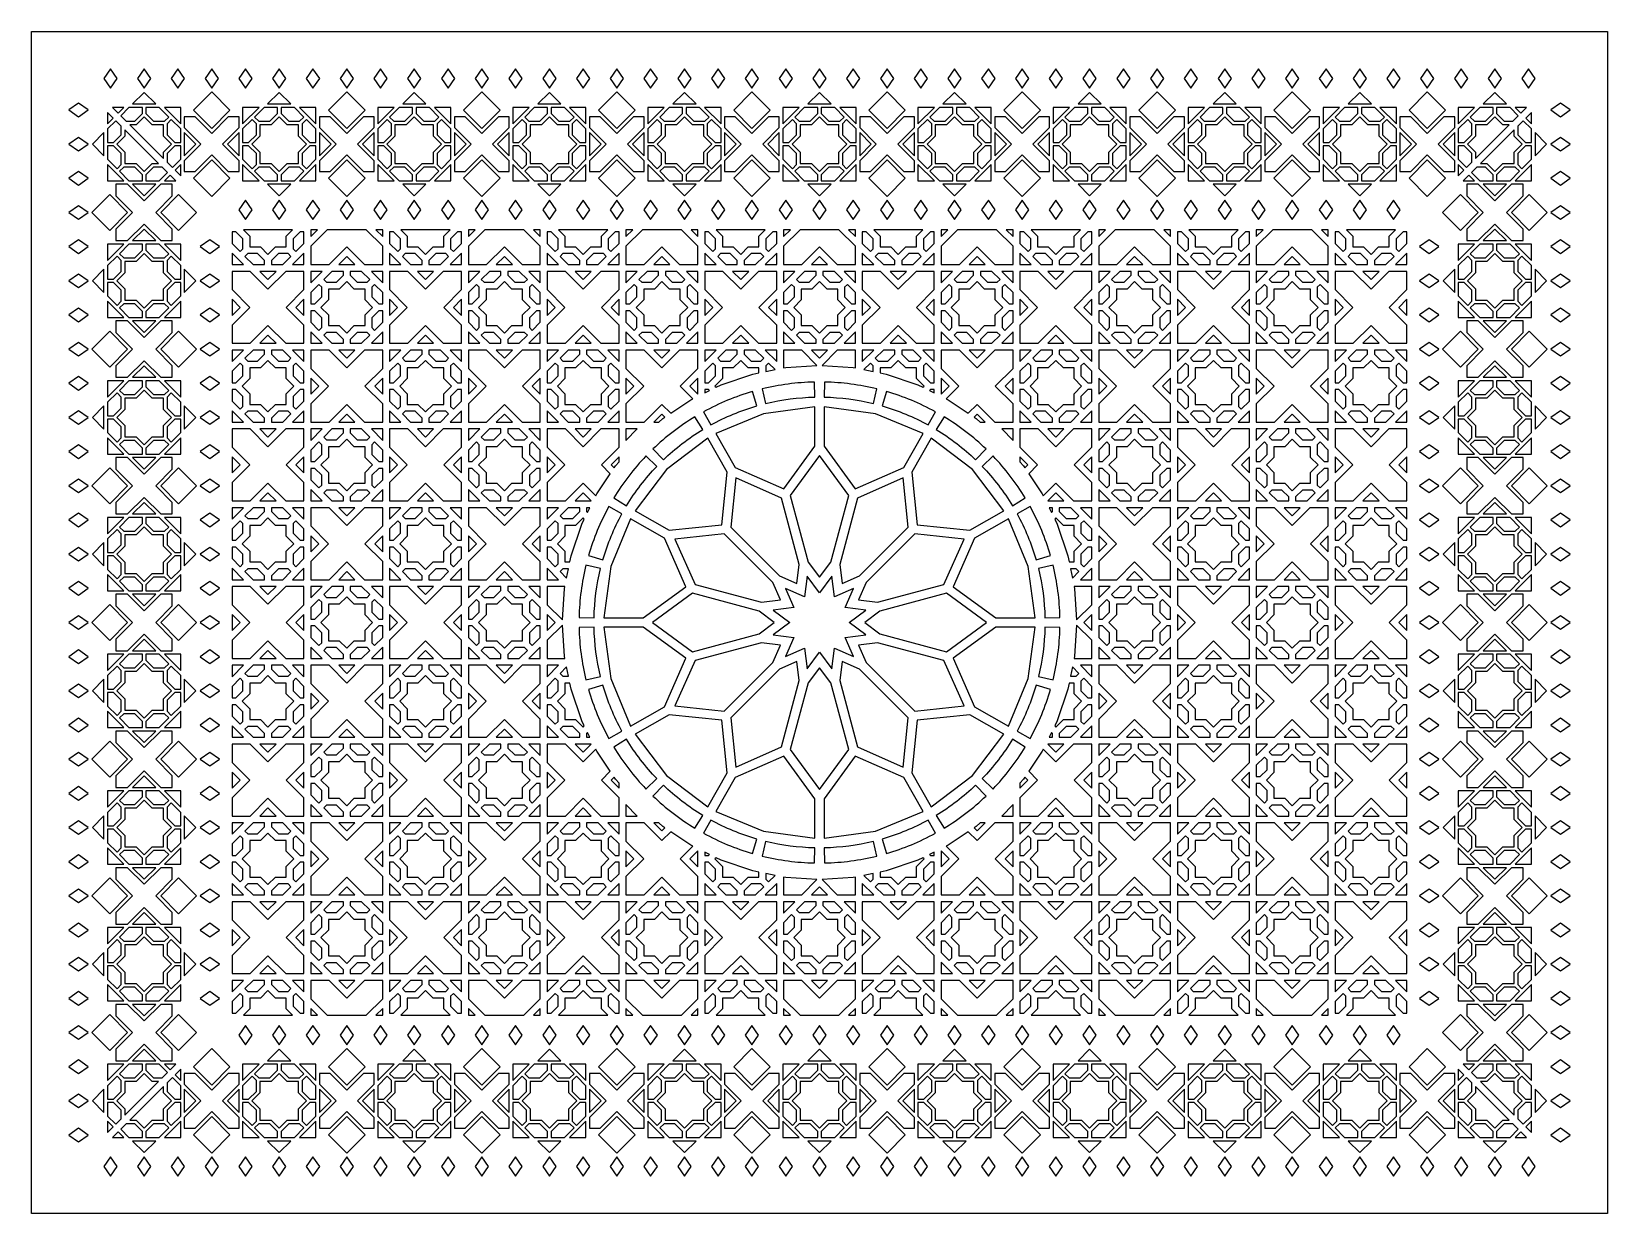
# Model space of a CAD drawing. Header units: millimetres. Extents: x 0 to 1400, y 170 to 1220.
import ezdxf

# ---------------------------------------------------------------- set-up
doc = ezdxf.new("R2010")
doc.units = ezdxf.units.MM
doc.layers.add('CUT', color=1, linetype='CONTINUOUS')

msp = doc.modelspace()

# ---------------------------------------------------------------- linework, layer by layer
at = {"layer": 'CUT'}
for points in [[(0, 1220), (1400.15, 1220), (1400.15, 169.85), (0, 169.85)], [(70.075, 1186.793), (64.136, 1178.215), (70.075, 1169.637), (76.014, 1178.215)], [(100.075, 1186.793), (94.136, 1178.215), (100.075, 1169.637), (106.014, 1178.215)], [(130.075, 1186.793), (124.136, 1178.215), (130.075, 1169.637), (136.014, 1178.215)], [(160.075, 1186.793), (154.136, 1178.215), (160.075, 1169.637), (166.014, 1178.215)], [(190.075, 1186.793), (184.136, 1178.215), (190.075, 1169.637), (196.014, 1178.215)], [(220.075, 1186.793), (214.136, 1178.215), (220.075, 1169.637), (226.014, 1178.215)], [(250.075, 1186.793), (244.136, 1178.215), (250.075, 1169.637), (256.014, 1178.215)], [(280.075, 1186.793), (274.136, 1178.215), (280.075, 1169.637), (286.014, 1178.215)], [(310.075, 1186.793), (304.136, 1178.215), (310.075, 1169.637), (316.014, 1178.215)], [(340.075, 1186.793), (334.136, 1178.215), (340.075, 1169.637), (346.014, 1178.215)], [(370.075, 1186.793), (364.136, 1178.215), (370.075, 1169.637), (376.014, 1178.215)], [(400.075, 1186.793), (394.136, 1178.215), (400.075, 1169.637), (406.014, 1178.215)], [(430.075, 1186.793), (424.136, 1178.215), (430.075, 1169.637), (436.014, 1178.215)], [(460.075, 1186.793), (454.136, 1178.215), (460.075, 1169.637), (466.014, 1178.215)], [(490.075, 1186.793), (484.136, 1178.215), (490.075, 1169.637), (496.014, 1178.215)], [(520.075, 1186.793), (514.136, 1178.215), (520.075, 1169.637), (526.014, 1178.215)], [(550.075, 1186.793), (544.136, 1178.215), (550.075, 1169.637), (556.014, 1178.215)], [(580.075, 1186.793), (574.136, 1178.215), (580.075, 1169.637), (586.014, 1178.215)], [(610.075, 1186.793), (604.136, 1178.215), (610.075, 1169.637), (616.014, 1178.215)], [(640.075, 1186.793), (634.136, 1178.215), (640.075, 1169.637), (646.014, 1178.215)], [(670.075, 1186.793), (664.136, 1178.215), (670.075, 1169.637), (676.014, 1178.215)], [(700.075, 1186.793), (694.136, 1178.215), (700.075, 1169.637), (706.014, 1178.215)], [(724.136, 1178.215), (730.075, 1169.637), (736.014, 1178.215), (730.075, 1186.793)], [(754.136, 1178.215), (760.075, 1169.637), (766.014, 1178.215), (760.075, 1186.793)], [(784.136, 1178.215), (790.075, 1169.637), (796.014, 1178.215), (790.075, 1186.793)], [(814.136, 1178.215), (820.075, 1169.637), (826.014, 1178.215), (820.075, 1186.793)], [(844.136, 1178.215), (850.075, 1169.637), (856.014, 1178.215), (850.075, 1186.793)], [(874.136, 1178.215), (880.075, 1169.637), (886.014, 1178.215), (880.075, 1186.793)], [(904.136, 1178.215), (910.075, 1169.637), (916.014, 1178.215), (910.075, 1186.793)], [(934.136, 1178.215), (940.075, 1169.637), (946.014, 1178.215), (940.075, 1186.793)], [(964.136, 1178.215), (970.075, 1169.637), (976.014, 1178.215), (970.075, 1186.793)], [(994.136, 1178.215), (1000.075, 1169.637), (1006.014, 1178.215), (1000.075, 1186.793)], [(1024.136, 1178.215), (1030.075, 1169.637), (1036.014, 1178.215), (1030.075, 1186.793)], [(1054.136, 1178.215), (1060.075, 1169.637), (1066.014, 1178.215), (1060.075, 1186.793)], [(1084.136, 1178.215), (1090.075, 1169.637), (1096.014, 1178.215), (1090.075, 1186.793)], [(1114.136, 1178.215), (1120.075, 1169.637), (1126.014, 1178.215), (1120.075, 1186.793)], [(1144.136, 1178.215), (1150.075, 1169.637), (1156.014, 1178.215), (1150.075, 1186.793)], [(1174.136, 1178.215), (1180.075, 1169.637), (1186.014, 1178.215), (1180.075, 1186.793)], [(1204.136, 1178.215), (1210.075, 1169.637), (1216.014, 1178.215), (1210.075, 1186.793)], [(1234.136, 1178.215), (1240.075, 1169.637), (1246.014, 1178.215), (1240.075, 1186.793)], [(1264.136, 1178.215), (1270.075, 1169.637), (1276.014, 1178.215), (1270.075, 1186.793)], [(1294.136, 1178.215), (1300.075, 1169.637), (1306.014, 1178.215), (1300.075, 1186.793)], [(1324.136, 1178.215), (1330.075, 1169.637), (1336.014, 1178.215), (1330.075, 1186.793)], [(110.402, 1155.611), (100.075, 1165.938), (89.748, 1155.611)], [(160.075, 1166.399), (143.832, 1150.156), (160.075, 1133.912), (176.318, 1150.156)], [(230.402, 1155.611), (220.075, 1165.938), (209.748, 1155.611)], [(280.075, 1166.399), (263.832, 1150.156), (280.075, 1133.912), (296.318, 1150.156)], [(350.402, 1155.611), (340.075, 1165.938), (329.748, 1155.611)], [(400.075, 1166.399), (383.832, 1150.156), (400.075, 1133.912), (416.318, 1150.156)], [(470.402, 1155.611), (460.075, 1165.938), (449.748, 1155.611)], [(520.075, 1166.399), (503.832, 1150.156), (520.075, 1133.912), (536.318, 1150.156)], [(590.402, 1155.611), (580.075, 1165.938), (569.748, 1155.611)], [(640.075, 1166.399), (623.832, 1150.156), (640.075, 1133.912), (656.318, 1150.156)], [(710.402, 1155.611), (700.075, 1165.938), (689.748, 1155.611)], [(743.832, 1150.156), (760.075, 1133.912), (776.318, 1150.156), (760.075, 1166.399)], [(830.402, 1155.611), (820.075, 1165.938), (809.748, 1155.611)], [(863.832, 1150.156), (880.075, 1133.912), (896.318, 1150.156), (880.075, 1166.399)], [(950.402, 1155.611), (940.075, 1165.938), (929.748, 1155.611)], [(983.832, 1150.156), (1000.075, 1133.912), (1016.318, 1150.156), (1000.075, 1166.399)], [(1070.402, 1155.611), (1060.075, 1165.938), (1049.748, 1155.611)], [(1103.832, 1150.156), (1120.075, 1133.912), (1136.318, 1150.156), (1120.075, 1166.399)], [(1190.402, 1155.611), (1180.075, 1165.938), (1169.748, 1155.611)], [(1223.832, 1150.156), (1240.075, 1133.912), (1256.318, 1150.156), (1240.075, 1166.399)], [(1310.402, 1155.611), (1300.075, 1165.938), (1289.748, 1155.611)], [(41.785, 1144.343), (50.363, 1150.282), (41.785, 1156.221), (33.207, 1150.282)], [(77.016, 1147.333), (82.144, 1152.461), (71.888, 1152.461)], [(84.088, 1140.261), (91.652, 1140.261), (98.5, 1147.109), (98.5, 1152.461), (86.598, 1152.461), (79.243, 1145.106)], [(121.968, 1144.045), (113.552, 1152.461), (101.65, 1152.461), (101.65, 1147.109), (108.498, 1140.261), (118.184, 1140.261)], [(132.611, 1137.856), (132.611, 1152.461), (118.006, 1152.461)], [(202.144, 1152.461), (187.539, 1152.461), (187.539, 1137.856)], [(218.5, 1152.461), (206.598, 1152.461), (198.182, 1144.045), (201.966, 1140.261), (211.652, 1140.261), (218.5, 1147.109)], [(241.968, 1144.045), (233.552, 1152.461), (221.65, 1152.461), (221.65, 1147.109), (228.498, 1140.261), (238.184, 1140.261)], [(252.611, 1137.856), (252.611, 1152.461), (238.006, 1152.461)], [(322.144, 1152.461), (307.539, 1152.461), (307.539, 1137.856)], [(338.5, 1152.461), (326.598, 1152.461), (318.182, 1144.045), (321.966, 1140.261), (331.652, 1140.261), (338.5, 1147.109)], [(361.968, 1144.045), (353.552, 1152.461), (341.65, 1152.461), (341.65, 1147.109), (348.498, 1140.261), (358.184, 1140.261)], [(372.611, 1137.856), (372.611, 1152.461), (358.006, 1152.461)], [(442.144, 1152.461), (427.539, 1152.461), (427.539, 1137.856)], [(458.5, 1152.461), (446.598, 1152.461), (438.182, 1144.045), (441.966, 1140.261), (451.652, 1140.261), (458.5, 1147.109)], [(481.968, 1144.045), (473.552, 1152.461), (461.65, 1152.461), (461.65, 1147.109), (468.498, 1140.261), (478.184, 1140.261)], [(492.611, 1137.856), (492.611, 1152.461), (478.006, 1152.461)], [(562.144, 1152.461), (547.539, 1152.461), (547.539, 1137.856)], [(578.5, 1152.461), (566.598, 1152.461), (558.182, 1144.045), (561.966, 1140.261), (571.652, 1140.261), (578.5, 1147.109)], [(601.968, 1144.045), (593.552, 1152.461), (581.65, 1152.461), (581.65, 1147.109), (588.498, 1140.261), (598.184, 1140.261)], [(612.611, 1137.856), (612.611, 1152.461), (598.006, 1152.461)], [(682.144, 1152.461), (667.539, 1152.461), (667.539, 1137.856)], [(698.5, 1152.461), (686.598, 1152.461), (678.182, 1144.045), (681.966, 1140.261), (691.652, 1140.261), (698.5, 1147.109)], [(701.65, 1147.109), (708.498, 1140.261), (718.184, 1140.261), (721.968, 1144.045), (713.552, 1152.461), (701.65, 1152.461)], [(732.611, 1137.856), (732.611, 1152.461), (718.006, 1152.461)], [(802.144, 1152.461), (787.539, 1152.461), (787.539, 1137.856)], [(801.966, 1140.261), (811.652, 1140.261), (818.5, 1147.109), (818.5, 1152.461), (806.598, 1152.461), (798.182, 1144.045)], [(821.65, 1147.109), (828.498, 1140.261), (838.184, 1140.261), (841.968, 1144.045), (833.552, 1152.461), (821.65, 1152.461)], [(852.611, 1137.856), (852.611, 1152.461), (838.006, 1152.461)], [(922.144, 1152.461), (907.539, 1152.461), (907.539, 1137.856)], [(921.966, 1140.261), (931.652, 1140.261), (938.5, 1147.109), (938.5, 1152.461), (926.598, 1152.461), (918.182, 1144.045)], [(941.65, 1147.109), (948.498, 1140.261), (958.184, 1140.261), (961.968, 1144.045), (953.552, 1152.461), (941.65, 1152.461)], [(972.611, 1137.856), (972.611, 1152.461), (958.006, 1152.461)], [(1042.144, 1152.461), (1027.539, 1152.461), (1027.539, 1137.856)], [(1041.966, 1140.261), (1051.652, 1140.261), (1058.5, 1147.109), (1058.5, 1152.461), (1046.598, 1152.461), (1038.182, 1144.045)], [(1061.65, 1147.109), (1068.498, 1140.261), (1078.184, 1140.261), (1081.968, 1144.045), (1073.552, 1152.461), (1061.65, 1152.461)], [(1092.611, 1137.856), (1092.611, 1152.461), (1078.006, 1152.461)], [(1162.144, 1152.461), (1147.539, 1152.461), (1147.539, 1137.856)], [(1161.966, 1140.261), (1171.652, 1140.261), (1178.5, 1147.109), (1178.5, 1152.461), (1166.598, 1152.461), (1158.182, 1144.045)], [(1181.65, 1147.109), (1188.498, 1140.261), (1198.184, 1140.261), (1201.968, 1144.045), (1193.552, 1152.461), (1181.65, 1152.461)], [(1212.611, 1137.856), (1212.611, 1152.461), (1198.006, 1152.461)], [(1282.144, 1152.461), (1267.539, 1152.461), (1267.539, 1137.856)], [(1281.966, 1140.261), (1291.652, 1140.261), (1298.5, 1147.109), (1298.5, 1152.461), (1286.598, 1152.461), (1278.182, 1144.045)], [(1320.907, 1145.106), (1313.552, 1152.461), (1301.65, 1152.461), (1301.65, 1147.109), (1308.498, 1140.261), (1316.062, 1140.261)], [(1328.262, 1152.461), (1318.006, 1152.461), (1323.134, 1147.333)], [(1366.943, 1150.282), (1358.365, 1156.221), (1349.787, 1150.282), (1358.365, 1144.343)], [(67.539, 1148.112), (67.539, 1137.856), (72.667, 1142.984)], [(74.894, 1140.757), (67.539, 1133.402), (67.539, 1121.5), (72.891, 1121.5), (79.739, 1128.348), (79.739, 1135.912)], [(117.261, 1107.088), (117.261, 1112.806), (124.38, 1119.925), (117.261, 1127.044), (117.261, 1137.111), (107.194, 1137.111), (100.075, 1144.23), (92.956, 1137.111), (87.238, 1137.111)], [(132.611, 1121.5), (132.611, 1133.402), (124.195, 1141.818), (120.411, 1138.034), (120.411, 1128.348), (127.259, 1121.5)], [(174.856, 1144.239), (160.075, 1129.458), (145.294, 1144.239), (135.761, 1144.239), (135.761, 1134.706), (150.542, 1119.925), (135.761, 1105.144), (135.761, 1095.611), (145.294, 1095.611), (160.075, 1110.392), (174.856, 1095.611), (184.389, 1095.611), (184.389, 1105.144), (169.608, 1119.925), (184.389, 1134.706), (184.389, 1144.239)], [(195.955, 1141.818), (187.539, 1133.402), (187.539, 1121.5), (192.891, 1121.5), (199.739, 1128.348), (199.739, 1138.034)], [(237.261, 1127.044), (237.261, 1137.111), (227.194, 1137.111), (220.075, 1144.23), (212.956, 1137.111), (202.889, 1137.111), (202.889, 1127.044), (195.77, 1119.925), (202.889, 1112.806), (202.889, 1102.739), (212.956, 1102.739), (220.075, 1095.62), (227.194, 1102.739), (237.261, 1102.739), (237.261, 1112.806), (244.38, 1119.925)], [(252.611, 1121.5), (252.611, 1133.402), (244.195, 1141.818), (240.411, 1138.034), (240.411, 1128.348), (247.259, 1121.5)], [(294.856, 1144.239), (280.075, 1129.458), (265.294, 1144.239), (255.761, 1144.239), (255.761, 1134.706), (270.542, 1119.925), (255.761, 1105.144), (255.761, 1095.611), (265.294, 1095.611), (280.075, 1110.392), (294.856, 1095.611), (304.389, 1095.611), (304.389, 1105.144), (289.608, 1119.925), (304.389, 1134.706), (304.389, 1144.239)], [(315.955, 1141.818), (307.539, 1133.402), (307.539, 1121.5), (312.891, 1121.5), (319.739, 1128.348), (319.739, 1138.034)], [(357.261, 1127.044), (357.261, 1137.111), (347.194, 1137.111), (340.075, 1144.23), (332.956, 1137.111), (322.889, 1137.111), (322.889, 1127.044), (315.77, 1119.925), (322.889, 1112.806), (322.889, 1102.739), (332.956, 1102.739), (340.075, 1095.62), (347.194, 1102.739), (357.261, 1102.739), (357.261, 1112.806), (364.38, 1119.925)], [(372.611, 1121.5), (372.611, 1133.402), (364.195, 1141.818), (360.411, 1138.034), (360.411, 1128.348), (367.259, 1121.5)], [(414.856, 1144.239), (400.075, 1129.458), (385.294, 1144.239), (375.761, 1144.239), (375.761, 1134.706), (390.542, 1119.925), (375.761, 1105.144), (375.761, 1095.611), (385.294, 1095.611), (400.075, 1110.392), (414.856, 1095.611), (424.389, 1095.611), (424.389, 1105.144), (409.608, 1119.925), (424.389, 1134.706), (424.389, 1144.239)], [(435.955, 1141.818), (427.539, 1133.402), (427.539, 1121.5), (432.891, 1121.5), (439.739, 1128.348), (439.739, 1138.034)], [(477.261, 1127.044), (477.261, 1137.111), (467.194, 1137.111), (460.075, 1144.23), (452.956, 1137.111), (442.889, 1137.111), (442.889, 1127.044), (435.77, 1119.925), (442.889, 1112.806), (442.889, 1102.739), (452.956, 1102.739), (460.075, 1095.62), (467.194, 1102.739), (477.261, 1102.739), (477.261, 1112.806), (484.38, 1119.925)], [(492.611, 1121.5), (492.611, 1133.402), (484.195, 1141.818), (480.411, 1138.034), (480.411, 1128.348), (487.259, 1121.5)], [(534.856, 1144.239), (520.075, 1129.458), (505.294, 1144.239), (495.761, 1144.239), (495.761, 1134.706), (510.542, 1119.925), (495.761, 1105.144), (495.761, 1095.611), (505.294, 1095.611), (520.075, 1110.392), (534.856, 1095.611), (544.389, 1095.611), (544.389, 1105.144), (529.608, 1119.925), (544.389, 1134.706), (544.389, 1144.239)], [(555.955, 1141.818), (547.539, 1133.402), (547.539, 1121.5), (552.891, 1121.5), (559.739, 1128.348), (559.739, 1138.034)], [(597.261, 1127.044), (597.261, 1137.111), (587.194, 1137.111), (580.075, 1144.23), (572.956, 1137.111), (562.889, 1137.111), (562.889, 1127.044), (555.77, 1119.925), (562.889, 1112.806), (562.889, 1102.739), (572.956, 1102.739), (580.075, 1095.62), (587.194, 1102.739), (597.261, 1102.739), (597.261, 1112.806), (604.38, 1119.925)], [(612.611, 1121.5), (612.611, 1133.402), (604.195, 1141.818), (600.411, 1138.034), (600.411, 1128.348), (607.259, 1121.5)], [(654.856, 1144.239), (640.075, 1129.458), (625.294, 1144.239), (615.761, 1144.239), (615.761, 1134.706), (630.542, 1119.925), (615.761, 1105.144), (615.761, 1095.611), (625.294, 1095.611), (640.075, 1110.392), (654.856, 1095.611), (664.389, 1095.611), (664.389, 1105.144), (649.608, 1119.925), (664.389, 1134.706), (664.389, 1144.239)], [(675.955, 1141.818), (667.539, 1133.402), (667.539, 1121.5), (672.891, 1121.5), (679.739, 1128.348), (679.739, 1138.034)], [(717.261, 1127.044), (717.261, 1137.111), (707.194, 1137.111), (700.075, 1144.23), (692.956, 1137.111), (682.889, 1137.111), (682.889, 1127.044), (675.77, 1119.925), (682.889, 1112.806), (682.889, 1102.739), (692.956, 1102.739), (700.075, 1095.62), (707.194, 1102.739), (717.261, 1102.739), (717.261, 1112.806), (724.38, 1119.925)], [(720.411, 1138.034), (720.411, 1128.348), (727.259, 1121.5), (732.611, 1121.5), (732.611, 1133.402), (724.195, 1141.818)], [(735.761, 1144.239), (735.761, 1134.706), (750.542, 1119.925), (735.761, 1105.144), (735.761, 1095.611), (745.294, 1095.611), (760.075, 1110.392), (774.856, 1095.611), (784.389, 1095.611), (784.389, 1105.144), (769.608, 1119.925), (784.389, 1134.706), (784.389, 1144.239), (774.856, 1144.239), (760.075, 1129.458), (745.294, 1144.239)], [(792.891, 1121.5), (799.739, 1128.348), (799.739, 1138.034), (795.955, 1141.818), (787.539, 1133.402), (787.539, 1121.5)], [(795.77, 1119.925), (802.889, 1112.806), (802.889, 1102.739), (812.956, 1102.739), (820.075, 1095.62), (827.194, 1102.739), (837.261, 1102.739), (837.261, 1112.806), (844.38, 1119.925), (837.261, 1127.044), (837.261, 1137.111), (827.194, 1137.111), (820.075, 1144.23), (812.956, 1137.111), (802.889, 1137.111), (802.889, 1127.044)], [(840.411, 1138.034), (840.411, 1128.348), (847.259, 1121.5), (852.611, 1121.5), (852.611, 1133.402), (844.195, 1141.818)], [(855.761, 1144.239), (855.761, 1134.706), (870.542, 1119.925), (855.761, 1105.144), (855.761, 1095.611), (865.294, 1095.611), (880.075, 1110.392), (894.856, 1095.611), (904.389, 1095.611), (904.389, 1105.144), (889.608, 1119.925), (904.389, 1134.706), (904.389, 1144.239), (894.856, 1144.239), (880.075, 1129.458), (865.294, 1144.239)], [(912.891, 1121.5), (919.739, 1128.348), (919.739, 1138.034), (915.955, 1141.818), (907.539, 1133.402), (907.539, 1121.5)], [(915.77, 1119.925), (922.889, 1112.806), (922.889, 1102.739), (932.956, 1102.739), (940.075, 1095.62), (947.194, 1102.739), (957.261, 1102.739), (957.261, 1112.806), (964.38, 1119.925), (957.261, 1127.044), (957.261, 1137.111), (947.194, 1137.111), (940.075, 1144.23), (932.956, 1137.111), (922.889, 1137.111), (922.889, 1127.044)], [(960.411, 1138.034), (960.411, 1128.348), (967.259, 1121.5), (972.611, 1121.5), (972.611, 1133.402), (964.195, 1141.818)], [(975.761, 1144.239), (975.761, 1134.706), (990.542, 1119.925), (975.761, 1105.144), (975.761, 1095.611), (985.294, 1095.611), (1000.075, 1110.392), (1014.856, 1095.611), (1024.389, 1095.611), (1024.389, 1105.144), (1009.608, 1119.925), (1024.389, 1134.706), (1024.389, 1144.239), (1014.856, 1144.239), (1000.075, 1129.458), (985.294, 1144.239)], [(1032.891, 1121.5), (1039.739, 1128.348), (1039.739, 1138.034), (1035.955, 1141.818), (1027.539, 1133.402), (1027.539, 1121.5)], [(1035.77, 1119.925), (1042.889, 1112.806), (1042.889, 1102.739), (1052.956, 1102.739), (1060.075, 1095.62), (1067.194, 1102.739), (1077.261, 1102.739), (1077.261, 1112.806), (1084.38, 1119.925), (1077.261, 1127.044), (1077.261, 1137.111), (1067.194, 1137.111), (1060.075, 1144.23), (1052.956, 1137.111), (1042.889, 1137.111), (1042.889, 1127.044)], [(1080.411, 1138.034), (1080.411, 1128.348), (1087.259, 1121.5), (1092.611, 1121.5), (1092.611, 1133.402), (1084.195, 1141.818)], [(1095.761, 1144.239), (1095.761, 1134.706), (1110.542, 1119.925), (1095.761, 1105.144), (1095.761, 1095.611), (1105.294, 1095.611), (1120.075, 1110.392), (1134.856, 1095.611), (1144.389, 1095.611), (1144.389, 1105.144), (1129.608, 1119.925), (1144.389, 1134.706), (1144.389, 1144.239), (1134.856, 1144.239), (1120.075, 1129.458), (1105.294, 1144.239)], [(1152.891, 1121.5), (1159.739, 1128.348), (1159.739, 1138.034), (1155.955, 1141.818), (1147.539, 1133.402), (1147.539, 1121.5)], [(1155.77, 1119.925), (1162.889, 1112.806), (1162.889, 1102.739), (1172.956, 1102.739), (1180.075, 1095.62), (1187.194, 1102.739), (1197.261, 1102.739), (1197.261, 1112.806), (1204.38, 1119.925), (1197.261, 1127.044), (1197.261, 1137.111), (1187.194, 1137.111), (1180.075, 1144.23), (1172.956, 1137.111), (1162.889, 1137.111), (1162.889, 1127.044)], [(1200.411, 1138.034), (1200.411, 1128.348), (1207.259, 1121.5), (1212.611, 1121.5), (1212.611, 1133.402), (1204.195, 1141.818)], [(1215.761, 1144.239), (1215.761, 1134.706), (1230.542, 1119.925), (1215.761, 1105.144), (1215.761, 1095.611), (1225.294, 1095.611), (1240.075, 1110.392), (1254.856, 1095.611), (1264.389, 1095.611), (1264.389, 1105.144), (1249.608, 1119.925), (1264.389, 1134.706), (1264.389, 1144.239), (1254.856, 1144.239), (1240.075, 1129.458), (1225.294, 1144.239)], [(1272.891, 1121.5), (1279.739, 1128.348), (1279.739, 1138.034), (1275.955, 1141.818), (1267.539, 1133.402), (1267.539, 1121.5)], [(1312.912, 1137.111), (1307.194, 1137.111), (1300.075, 1144.23), (1292.956, 1137.111), (1282.889, 1137.111), (1282.889, 1127.044), (1275.77, 1119.925), (1282.889, 1112.806), (1282.889, 1107.088)], [(1320.411, 1135.912), (1320.411, 1128.348), (1327.259, 1121.5), (1332.611, 1121.5), (1332.611, 1133.402), (1325.256, 1140.757)], [(1327.483, 1142.984), (1332.611, 1137.856), (1332.611, 1148.112)], [(41.785, 1113.986), (50.363, 1119.925), (41.785, 1125.864), (33.207, 1119.925)], [(64.389, 1130.252), (54.062, 1119.925), (64.389, 1109.598)], [(82.889, 1132.762), (82.889, 1127.044), (75.77, 1119.925), (82.889, 1112.806), (82.889, 1102.739), (92.956, 1102.739), (100.075, 1095.62), (107.194, 1102.739), (112.912, 1102.739)], [(135.761, 1109.598), (146.088, 1119.925), (135.761, 1130.252)], [(184.389, 1130.252), (174.062, 1119.925), (184.389, 1109.598)], [(255.761, 1109.598), (266.088, 1119.925), (255.761, 1130.252)], [(304.389, 1130.252), (294.062, 1119.925), (304.389, 1109.598)], [(375.761, 1109.598), (386.088, 1119.925), (375.761, 1130.252)], [(424.389, 1130.252), (414.062, 1119.925), (424.389, 1109.598)], [(495.761, 1109.598), (506.088, 1119.925), (495.761, 1130.252)], [(544.389, 1130.252), (534.062, 1119.925), (544.389, 1109.598)], [(615.761, 1109.598), (626.088, 1119.925), (615.761, 1130.252)], [(664.389, 1130.252), (654.062, 1119.925), (664.389, 1109.598)], [(735.761, 1109.598), (746.088, 1119.925), (735.761, 1130.252)], [(784.389, 1130.252), (774.062, 1119.925), (784.389, 1109.598)], [(855.761, 1109.598), (866.088, 1119.925), (855.761, 1130.252)], [(904.389, 1130.252), (894.062, 1119.925), (904.389, 1109.598)], [(975.761, 1109.598), (986.088, 1119.925), (975.761, 1130.252)], [(1024.389, 1130.252), (1014.062, 1119.925), (1024.389, 1109.598)], [(1095.761, 1109.598), (1106.088, 1119.925), (1095.761, 1130.252)], [(1144.389, 1130.252), (1134.062, 1119.925), (1144.389, 1109.598)], [(1215.761, 1109.598), (1226.088, 1119.925), (1215.761, 1130.252)], [(1264.389, 1130.252), (1254.062, 1119.925), (1264.389, 1109.598)], [(1287.238, 1102.739), (1292.956, 1102.739), (1300.075, 1095.62), (1307.194, 1102.739), (1317.261, 1102.739), (1317.261, 1112.806), (1324.38, 1119.925), (1317.261, 1127.044), (1317.261, 1132.762)], [(1335.761, 1109.598), (1346.088, 1119.925), (1335.761, 1130.252)], [(1366.943, 1119.925), (1358.365, 1125.864), (1349.787, 1119.925), (1358.365, 1113.986)], [(79.739, 1101.816), (79.739, 1111.502), (72.891, 1118.35), (67.539, 1118.35), (67.539, 1106.448), (75.955, 1098.032)], [(125.256, 1099.093), (132.611, 1106.448), (132.611, 1118.35), (127.259, 1118.35), (120.411, 1111.502), (120.411, 1103.938)], [(187.539, 1118.35), (187.539, 1106.448), (195.955, 1098.032), (199.739, 1101.816), (199.739, 1111.502), (192.891, 1118.35)], [(244.195, 1098.032), (252.611, 1106.448), (252.611, 1118.35), (247.259, 1118.35), (240.411, 1111.502), (240.411, 1101.816)], [(307.539, 1118.35), (307.539, 1106.448), (315.955, 1098.032), (319.739, 1101.816), (319.739, 1111.502), (312.891, 1118.35)], [(364.195, 1098.032), (372.611, 1106.448), (372.611, 1118.35), (367.259, 1118.35), (360.411, 1111.502), (360.411, 1101.816)], [(427.539, 1118.35), (427.539, 1106.448), (435.955, 1098.032), (439.739, 1101.816), (439.739, 1111.502), (432.891, 1118.35)], [(484.195, 1098.032), (492.611, 1106.448), (492.611, 1118.35), (487.259, 1118.35), (480.411, 1111.502), (480.411, 1101.816)], [(547.539, 1118.35), (547.539, 1106.448), (555.955, 1098.032), (559.739, 1101.816), (559.739, 1111.502), (552.891, 1118.35)], [(604.195, 1098.032), (612.611, 1106.448), (612.611, 1118.35), (607.259, 1118.35), (600.411, 1111.502), (600.411, 1101.816)], [(667.539, 1118.35), (667.539, 1106.448), (675.955, 1098.032), (679.739, 1101.816), (679.739, 1111.502), (672.891, 1118.35)], [(727.259, 1118.35), (720.411, 1111.502), (720.411, 1101.816), (724.195, 1098.032), (732.611, 1106.448), (732.611, 1118.35)], [(799.739, 1101.816), (799.739, 1111.502), (792.891, 1118.35), (787.539, 1118.35), (787.539, 1106.448), (795.955, 1098.032)], [(847.259, 1118.35), (840.411, 1111.502), (840.411, 1101.816), (844.195, 1098.032), (852.611, 1106.448), (852.611, 1118.35)], [(919.739, 1101.816), (919.739, 1111.502), (912.891, 1118.35), (907.539, 1118.35), (907.539, 1106.448), (915.955, 1098.032)], [(967.259, 1118.35), (960.411, 1111.502), (960.411, 1101.816), (964.195, 1098.032), (972.611, 1106.448), (972.611, 1118.35)], [(1039.739, 1101.816), (1039.739, 1111.502), (1032.891, 1118.35), (1027.539, 1118.35), (1027.539, 1106.448), (1035.955, 1098.032)], [(1087.259, 1118.35), (1080.411, 1111.502), (1080.411, 1101.816), (1084.195, 1098.032), (1092.611, 1106.448), (1092.611, 1118.35)], [(1159.739, 1101.816), (1159.739, 1111.502), (1152.891, 1118.35), (1147.539, 1118.35), (1147.539, 1106.448), (1155.955, 1098.032)], [(1207.259, 1118.35), (1200.411, 1111.502), (1200.411, 1101.816), (1204.195, 1098.032), (1212.611, 1106.448), (1212.611, 1118.35)], [(1279.739, 1103.938), (1279.739, 1111.502), (1272.891, 1118.35), (1267.539, 1118.35), (1267.539, 1106.448), (1274.894, 1099.093)], [(1324.195, 1098.032), (1332.611, 1106.448), (1332.611, 1118.35), (1327.259, 1118.35), (1320.411, 1111.502), (1320.411, 1101.816)], [(41.785, 1083.629), (50.363, 1089.568), (41.785, 1095.507), (33.207, 1089.568)], [(67.539, 1101.994), (67.539, 1087.389), (82.144, 1087.389)], [(98.5, 1092.741), (91.652, 1099.589), (81.966, 1099.589), (78.182, 1095.805), (86.598, 1087.389), (98.5, 1087.389)], [(116.062, 1099.589), (108.498, 1099.589), (101.65, 1092.741), (101.65, 1087.389), (113.552, 1087.389), (120.907, 1094.744)], [(123.134, 1092.517), (118.006, 1087.389), (128.262, 1087.389)], [(132.611, 1091.738), (132.611, 1101.994), (127.483, 1096.866)], [(160.075, 1105.938), (143.832, 1089.694), (160.075, 1073.451), (176.318, 1089.694)], [(187.539, 1101.994), (187.539, 1087.389), (202.144, 1087.389)], [(198.182, 1095.805), (206.598, 1087.389), (218.5, 1087.389), (218.5, 1092.741), (211.652, 1099.589), (201.966, 1099.589)], [(221.65, 1087.389), (233.552, 1087.389), (241.968, 1095.805), (238.184, 1099.589), (228.498, 1099.589), (221.65, 1092.741)], [(238.006, 1087.389), (252.611, 1087.389), (252.611, 1101.994)], [(280.075, 1105.938), (263.832, 1089.694), (280.075, 1073.451), (296.318, 1089.694)], [(307.539, 1101.994), (307.539, 1087.389), (322.144, 1087.389)], [(318.182, 1095.805), (326.598, 1087.389), (338.5, 1087.389), (338.5, 1092.741), (331.652, 1099.589), (321.966, 1099.589)], [(341.65, 1087.389), (353.552, 1087.389), (361.968, 1095.805), (358.184, 1099.589), (348.498, 1099.589), (341.65, 1092.741)], [(358.006, 1087.389), (372.611, 1087.389), (372.611, 1101.994)], [(400.075, 1105.938), (383.832, 1089.694), (400.075, 1073.451), (416.318, 1089.694)], [(427.539, 1101.994), (427.539, 1087.389), (442.144, 1087.389)], [(438.182, 1095.805), (446.598, 1087.389), (458.5, 1087.389), (458.5, 1092.741), (451.652, 1099.589), (441.966, 1099.589)], [(461.65, 1087.389), (473.552, 1087.389), (481.968, 1095.805), (478.184, 1099.589), (468.498, 1099.589), (461.65, 1092.741)], [(478.006, 1087.389), (492.611, 1087.389), (492.611, 1101.994)], [(520.075, 1105.938), (503.832, 1089.694), (520.075, 1073.451), (536.318, 1089.694)], [(547.539, 1101.994), (547.539, 1087.389), (562.144, 1087.389)], [(558.182, 1095.805), (566.598, 1087.389), (578.5, 1087.389), (578.5, 1092.741), (571.652, 1099.589), (561.966, 1099.589)], [(581.65, 1087.389), (593.552, 1087.389), (601.968, 1095.805), (598.184, 1099.589), (588.498, 1099.589), (581.65, 1092.741)], [(598.006, 1087.389), (612.611, 1087.389), (612.611, 1101.994)], [(640.075, 1105.938), (623.832, 1089.694), (640.075, 1073.451), (656.318, 1089.694)], [(667.539, 1101.994), (667.539, 1087.389), (682.144, 1087.389)], [(678.182, 1095.805), (686.598, 1087.389), (698.5, 1087.389), (698.5, 1092.741), (691.652, 1099.589), (681.966, 1099.589)], [(718.184, 1099.589), (708.498, 1099.589), (701.65, 1092.741), (701.65, 1087.389), (713.552, 1087.389), (721.968, 1095.805)], [(718.006, 1087.389), (732.611, 1087.389), (732.611, 1101.994)], [(743.832, 1089.694), (760.075, 1073.451), (776.318, 1089.694), (760.075, 1105.938)], [(787.539, 1101.994), (787.539, 1087.389), (802.144, 1087.389)], [(818.5, 1092.741), (811.652, 1099.589), (801.966, 1099.589), (798.182, 1095.805), (806.598, 1087.389), (818.5, 1087.389)], [(838.184, 1099.589), (828.498, 1099.589), (821.65, 1092.741), (821.65, 1087.389), (833.552, 1087.389), (841.968, 1095.805)], [(838.006, 1087.389), (852.611, 1087.389), (852.611, 1101.994)], [(863.832, 1089.694), (880.075, 1073.451), (896.318, 1089.694), (880.075, 1105.938)], [(907.539, 1101.994), (907.539, 1087.389), (922.144, 1087.389)], [(938.5, 1092.741), (931.652, 1099.589), (921.966, 1099.589), (918.182, 1095.805), (926.598, 1087.389), (938.5, 1087.389)], [(958.184, 1099.589), (948.498, 1099.589), (941.65, 1092.741), (941.65, 1087.389), (953.552, 1087.389), (961.968, 1095.805)], [(958.006, 1087.389), (972.611, 1087.389), (972.611, 1101.994)], [(983.832, 1089.694), (1000.075, 1073.451), (1016.318, 1089.694), (1000.075, 1105.938)], [(1027.539, 1101.994), (1027.539, 1087.389), (1042.144, 1087.389)], [(1058.5, 1092.741), (1051.652, 1099.589), (1041.966, 1099.589), (1038.182, 1095.805), (1046.598, 1087.389), (1058.5, 1087.389)], [(1078.184, 1099.589), (1068.498, 1099.589), (1061.65, 1092.741), (1061.65, 1087.389), (1073.552, 1087.389), (1081.968, 1095.805)], [(1078.006, 1087.389), (1092.611, 1087.389), (1092.611, 1101.994)], [(1103.832, 1089.694), (1120.075, 1073.451), (1136.318, 1089.694), (1120.075, 1105.938)], [(1147.539, 1101.994), (1147.539, 1087.389), (1162.144, 1087.389)], [(1178.5, 1092.741), (1171.652, 1099.589), (1161.966, 1099.589), (1158.182, 1095.805), (1166.598, 1087.389), (1178.5, 1087.389)], [(1198.184, 1099.589), (1188.498, 1099.589), (1181.65, 1092.741), (1181.65, 1087.389), (1193.552, 1087.389), (1201.968, 1095.805)], [(1198.006, 1087.389), (1212.611, 1087.389), (1212.611, 1101.994)], [(1223.832, 1089.694), (1240.075, 1073.451), (1256.318, 1089.694), (1240.075, 1105.938)], [(1272.667, 1096.866), (1267.539, 1101.994), (1267.539, 1091.738)], [(1271.888, 1087.389), (1282.144, 1087.389), (1277.016, 1092.517)], [(1279.243, 1094.744), (1286.598, 1087.389), (1298.5, 1087.389), (1298.5, 1092.741), (1291.652, 1099.589), (1284.088, 1099.589)], [(1301.65, 1087.389), (1313.552, 1087.389), (1321.968, 1095.805), (1318.184, 1099.589), (1308.498, 1099.589), (1301.65, 1092.741)], [(1318.006, 1087.389), (1332.611, 1087.389), (1332.611, 1101.994)], [(1366.943, 1089.568), (1358.365, 1095.507), (1349.787, 1089.568), (1358.365, 1083.629)], [(75.047, 1034.182), (85.294, 1034.182), (100.075, 1048.964), (114.856, 1034.182), (125.103, 1034.182), (125.103, 1044.429), (110.322, 1059.211), (125.103, 1073.992), (125.103, 1084.239), (114.856, 1084.239), (100.075, 1069.458), (85.294, 1084.239), (75.047, 1084.239), (75.047, 1073.992), (89.828, 1059.211), (75.047, 1044.429)], [(89.748, 1084.239), (100.075, 1073.912), (110.402, 1084.239)], [(209.748, 1084.239), (220.075, 1073.912), (230.402, 1084.239)], [(329.748, 1084.239), (340.075, 1073.912), (350.402, 1084.239)], [(449.748, 1084.239), (460.075, 1073.912), (470.402, 1084.239)], [(569.748, 1084.239), (580.075, 1073.912), (590.402, 1084.239)], [(689.748, 1084.239), (700.075, 1073.912), (710.402, 1084.239)], [(809.748, 1084.239), (820.075, 1073.912), (830.402, 1084.239)], [(929.748, 1084.239), (940.075, 1073.912), (950.402, 1084.239)], [(1049.748, 1084.239), (1060.075, 1073.912), (1070.402, 1084.239)], [(1169.748, 1084.239), (1180.075, 1073.912), (1190.402, 1084.239)], [(1325.103, 1044.429), (1310.322, 1059.211), (1325.103, 1073.992), (1325.103, 1084.239), (1314.856, 1084.239), (1300.075, 1069.458), (1285.294, 1084.239), (1275.047, 1084.239), (1275.047, 1073.992), (1289.828, 1059.211), (1275.047, 1044.429), (1275.047, 1034.182), (1285.294, 1034.182), (1300.075, 1048.964), (1314.856, 1034.182), (1325.103, 1034.182)], [(1289.748, 1084.239), (1300.075, 1073.912), (1310.402, 1084.239)], [(41.785, 1053.272), (50.363, 1059.211), (41.785, 1065.15), (33.207, 1059.211)], [(69.487, 1043.325), (85.373, 1059.211), (69.487, 1075.097), (53.601, 1059.211)], [(130.663, 1043.325), (146.549, 1059.211), (130.663, 1075.097), (114.777, 1059.211)], [(190.075, 1070.213), (184.136, 1061.635), (190.075, 1053.057), (196.014, 1061.635)], [(220.075, 1070.213), (214.136, 1061.635), (220.075, 1053.057), (226.014, 1061.635)], [(250.075, 1070.213), (244.136, 1061.635), (250.075, 1053.057), (256.014, 1061.635)], [(280.075, 1070.213), (274.136, 1061.635), (280.075, 1053.057), (286.014, 1061.635)], [(310.075, 1070.213), (304.136, 1061.635), (310.075, 1053.057), (316.014, 1061.635)], [(340.075, 1070.213), (334.136, 1061.635), (340.075, 1053.057), (346.014, 1061.635)], [(370.075, 1070.213), (364.136, 1061.635), (370.075, 1053.057), (376.014, 1061.635)], [(400.075, 1070.213), (394.136, 1061.635), (400.075, 1053.057), (406.014, 1061.635)], [(430.075, 1070.213), (424.136, 1061.635), (430.075, 1053.057), (436.014, 1061.635)], [(460.075, 1070.213), (454.136, 1061.635), (460.075, 1053.057), (466.014, 1061.635)], [(490.075, 1070.213), (484.136, 1061.635), (490.075, 1053.057), (496.014, 1061.635)], [(520.075, 1070.213), (514.136, 1061.635), (520.075, 1053.057), (526.014, 1061.635)], [(550.075, 1070.213), (544.136, 1061.635), (550.075, 1053.057), (556.014, 1061.635)], [(580.075, 1070.213), (574.136, 1061.635), (580.075, 1053.057), (586.014, 1061.635)], [(610.075, 1070.213), (604.136, 1061.635), (610.075, 1053.057), (616.014, 1061.635)], [(640.075, 1070.213), (634.136, 1061.635), (640.075, 1053.057), (646.014, 1061.635)], [(670.075, 1070.213), (664.136, 1061.635), (670.075, 1053.057), (676.014, 1061.635)], [(700.075, 1070.213), (694.136, 1061.635), (700.075, 1053.057), (706.014, 1061.635)], [(724.136, 1061.635), (730.075, 1053.057), (736.014, 1061.635), (730.075, 1070.213)], [(754.136, 1061.635), (760.075, 1053.057), (766.014, 1061.635), (760.075, 1070.213)], [(784.136, 1061.635), (790.075, 1053.057), (796.014, 1061.635), (790.075, 1070.213)], [(814.136, 1061.635), (820.075, 1053.057), (826.014, 1061.635), (820.075, 1070.213)], [(844.136, 1061.635), (850.075, 1053.057), (856.014, 1061.635), (850.075, 1070.213)], [(874.136, 1061.635), (880.075, 1053.057), (886.014, 1061.635), (880.075, 1070.213)], [(904.136, 1061.635), (910.075, 1053.057), (916.014, 1061.635), (910.075, 1070.213)], [(934.136, 1061.635), (940.075, 1053.057), (946.014, 1061.635), (940.075, 1070.213)], [(964.136, 1061.635), (970.075, 1053.057), (976.014, 1061.635), (970.075, 1070.213)], [(994.136, 1061.635), (1000.075, 1053.057), (1006.014, 1061.635), (1000.075, 1070.213)], [(1024.136, 1061.635), (1030.075, 1053.057), (1036.014, 1061.635), (1030.075, 1070.213)], [(1054.136, 1061.635), (1060.075, 1053.057), (1066.014, 1061.635), (1060.075, 1070.213)], [(1084.136, 1061.635), (1090.075, 1053.057), (1096.014, 1061.635), (1090.075, 1070.213)], [(1114.136, 1061.635), (1120.075, 1053.057), (1126.014, 1061.635), (1120.075, 1070.213)], [(1144.136, 1061.635), (1150.075, 1053.057), (1156.014, 1061.635), (1150.075, 1070.213)], [(1174.136, 1061.635), (1180.075, 1053.057), (1186.014, 1061.635), (1180.075, 1070.213)], [(1204.136, 1061.635), (1210.075, 1053.057), (1216.014, 1061.635), (1210.075, 1070.213)], [(1285.373, 1059.211), (1269.487, 1075.097), (1253.601, 1059.211), (1269.487, 1043.325)], [(1346.549, 1059.211), (1330.663, 1075.097), (1314.777, 1059.211), (1330.663, 1043.325)], [(1366.943, 1059.211), (1358.365, 1065.15), (1349.787, 1059.211), (1358.365, 1053.272)], [(110.402, 1034.182), (100.075, 1044.509), (89.748, 1034.182)], [(178.12, 1041.88), (178.12, 1031.689), (185.326, 1024.482), (187.78, 1026.936), (187.78, 1035.69), (181.59, 1041.88)], [(188.232, 1043.85), (193.87, 1038.213), (193.87, 1028.72), (203.363, 1028.72), (210.075, 1022.007), (216.787, 1028.72), (226.28, 1028.72), (226.28, 1038.213), (231.918, 1043.85)], [(234.824, 1024.482), (242.03, 1031.689), (242.03, 1041.88), (238.56, 1041.88), (232.37, 1035.69), (232.37, 1026.936)], [(262.803, 1043.85), (248.12, 1029.166), (248.12, 1012.97), (264.316, 1012.97), (280.075, 1028.728), (295.834, 1012.97), (312.03, 1012.97), (312.03, 1029.166), (297.347, 1043.85)], [(248.12, 1043.85), (248.12, 1037.778), (254.191, 1043.85)], [(305.959, 1043.85), (312.03, 1037.778), (312.03, 1043.85)], [(318.12, 1041.88), (318.12, 1031.689), (325.326, 1024.482), (327.78, 1026.936), (327.78, 1035.69), (321.59, 1041.88)], [(328.232, 1043.85), (333.87, 1038.213), (333.87, 1028.72), (343.363, 1028.72), (350.075, 1022.007), (356.787, 1028.72), (366.28, 1028.72), (366.28, 1038.213), (371.918, 1043.85)], [(374.824, 1024.482), (382.03, 1031.689), (382.03, 1041.88), (378.56, 1041.88), (372.37, 1035.69), (372.37, 1026.936)], [(402.803, 1043.85), (388.12, 1029.166), (388.12, 1012.97), (404.316, 1012.97), (420.075, 1028.728), (435.834, 1012.97), (452.03, 1012.97), (452.03, 1029.166), (437.347, 1043.85)], [(388.12, 1043.85), (388.12, 1037.778), (394.191, 1043.85)], [(445.959, 1043.85), (452.03, 1037.778), (452.03, 1043.85)], [(458.12, 1041.88), (458.12, 1031.689), (465.326, 1024.482), (467.78, 1026.936), (467.78, 1035.69), (461.59, 1041.88)], [(468.232, 1043.85), (473.87, 1038.213), (473.87, 1028.72), (483.363, 1028.72), (490.075, 1022.007), (496.787, 1028.72), (506.28, 1028.72), (506.28, 1038.213), (511.918, 1043.85)], [(514.824, 1024.482), (522.03, 1031.689), (522.03, 1041.88), (518.56, 1041.88), (512.37, 1035.69), (512.37, 1026.936)], [(542.803, 1043.85), (528.12, 1029.166), (528.12, 1012.97), (544.316, 1012.97), (560.075, 1028.728), (575.834, 1012.97), (592.03, 1012.97), (592.03, 1029.166), (577.347, 1043.85)], [(528.12, 1043.85), (528.12, 1037.778), (534.191, 1043.85)], [(585.959, 1043.85), (592.03, 1037.778), (592.03, 1043.85)], [(598.12, 1041.88), (598.12, 1031.689), (605.326, 1024.482), (607.78, 1026.936), (607.78, 1035.69), (601.59, 1041.88)], [(608.232, 1043.85), (613.87, 1038.213), (613.87, 1028.72), (623.363, 1028.72), (630.075, 1022.007), (636.787, 1028.72), (646.28, 1028.72), (646.28, 1038.213), (651.918, 1043.85)], [(654.824, 1024.482), (662.03, 1031.689), (662.03, 1041.88), (658.56, 1041.88), (652.37, 1035.69), (652.37, 1026.936)], [(682.803, 1043.85), (668.12, 1029.166), (668.12, 1012.97), (684.316, 1012.97), (700.075, 1028.728), (715.834, 1012.97), (732.03, 1012.97), (732.03, 1029.166), (717.347, 1043.85)], [(668.12, 1043.85), (668.12, 1037.778), (674.191, 1043.85)], [(725.959, 1043.85), (732.03, 1037.778), (732.03, 1043.85)], [(747.78, 1026.936), (747.78, 1035.69), (741.59, 1041.88), (738.12, 1041.88), (738.12, 1031.689), (745.326, 1024.482)], [(748.232, 1043.85), (753.87, 1038.213), (753.87, 1028.72), (763.363, 1028.72), (770.075, 1022.007), (776.787, 1028.72), (786.28, 1028.72), (786.28, 1038.213), (791.918, 1043.85)], [(798.56, 1041.88), (792.37, 1035.69), (792.37, 1026.936), (794.824, 1024.482), (802.03, 1031.689), (802.03, 1041.88)], [(808.12, 1043.85), (808.12, 1037.778), (814.191, 1043.85)], [(822.803, 1043.85), (808.12, 1029.166), (808.12, 1012.97), (824.316, 1012.97), (840.075, 1028.728), (855.834, 1012.97), (872.03, 1012.97), (872.03, 1029.166), (857.347, 1043.85)], [(865.959, 1043.85), (872.03, 1037.778), (872.03, 1043.85)], [(887.78, 1026.936), (887.78, 1035.69), (881.59, 1041.88), (878.12, 1041.88), (878.12, 1031.689), (885.326, 1024.482)], [(888.232, 1043.85), (893.87, 1038.213), (893.87, 1028.72), (903.363, 1028.72), (910.075, 1022.007), (916.787, 1028.72), (926.28, 1028.72), (926.28, 1038.213), (931.918, 1043.85)], [(938.56, 1041.88), (932.37, 1035.69), (932.37, 1026.936), (934.824, 1024.482), (942.03, 1031.689), (942.03, 1041.88)], [(948.12, 1043.85), (948.12, 1037.778), (954.191, 1043.85)], [(962.803, 1043.85), (948.12, 1029.166), (948.12, 1012.97), (964.316, 1012.97), (980.075, 1028.728), (995.834, 1012.97), (1012.03, 1012.97), (1012.03, 1029.166), (997.347, 1043.85)], [(1005.959, 1043.85), (1012.03, 1037.778), (1012.03, 1043.85)], [(1027.78, 1026.936), (1027.78, 1035.69), (1021.59, 1041.88), (1018.12, 1041.88), (1018.12, 1031.689), (1025.326, 1024.482)], [(1028.232, 1043.85), (1033.87, 1038.213), (1033.87, 1028.72), (1043.363, 1028.72), (1050.075, 1022.007), (1056.787, 1028.72), (1066.28, 1028.72), (1066.28, 1038.213), (1071.918, 1043.85)], [(1078.56, 1041.88), (1072.37, 1035.69), (1072.37, 1026.936), (1074.824, 1024.482), (1082.03, 1031.689), (1082.03, 1041.88)], [(1088.12, 1043.85), (1088.12, 1037.778), (1094.191, 1043.85)], [(1102.803, 1043.85), (1088.12, 1029.166), (1088.12, 1012.97), (1104.316, 1012.97), (1120.075, 1028.728), (1135.834, 1012.97), (1152.03, 1012.97), (1152.03, 1029.166), (1137.347, 1043.85)], [(1145.959, 1043.85), (1152.03, 1037.778), (1152.03, 1043.85)], [(1167.78, 1026.936), (1167.78, 1035.69), (1161.59, 1041.88), (1158.12, 1041.88), (1158.12, 1031.689), (1165.326, 1024.482)], [(1168.232, 1043.85), (1173.87, 1038.213), (1173.87, 1028.72), (1183.363, 1028.72), (1190.075, 1022.007), (1196.787, 1028.72), (1206.28, 1028.72), (1206.28, 1038.213), (1211.918, 1043.85)], [(1218.56, 1041.88), (1212.37, 1035.69), (1212.37, 1026.936), (1214.824, 1024.482), (1222.03, 1031.689), (1222.03, 1041.88)], [(1310.402, 1034.182), (1300.075, 1044.509), (1289.748, 1034.182)], [(41.785, 1022.915), (50.363, 1028.854), (41.785, 1034.793), (33.207, 1028.854)], [(82.144, 1031.032), (67.539, 1031.032), (67.539, 1016.428)], [(100.075, 974.192), (107.194, 981.31), (117.261, 981.31), (117.261, 991.378), (124.38, 998.496), (117.261, 1005.615), (117.261, 1015.682), (107.194, 1015.682), (100.075, 1022.801), (92.956, 1015.682), (82.889, 1015.682), (82.889, 1005.615), (75.77, 998.496), (82.889, 991.378), (82.889, 981.31), (92.956, 981.31)], [(81.966, 1018.832), (91.652, 1018.832), (98.5, 1025.681), (98.5, 1031.032), (86.598, 1031.032), (78.182, 1022.616)], [(101.65, 1025.681), (108.498, 1018.832), (118.184, 1018.832), (121.968, 1022.616), (113.552, 1031.032), (101.65, 1031.032)], [(132.611, 1016.428), (132.611, 1031.032), (118.006, 1031.032)], [(158.365, 1022.915), (166.943, 1028.854), (158.365, 1034.793), (149.787, 1028.854)], [(178.12, 1023.077), (178.12, 1012.97), (188.227, 1012.97)], [(189.632, 1020.176), (196.839, 1012.97), (207.03, 1012.97), (207.03, 1016.44), (200.84, 1022.63), (192.086, 1022.63)], [(213.12, 1012.97), (223.311, 1012.97), (230.518, 1020.176), (228.064, 1022.63), (219.31, 1022.63), (213.12, 1016.44)], [(231.923, 1012.97), (242.03, 1012.97), (242.03, 1023.077)], [(318.12, 1023.077), (318.12, 1012.97), (328.227, 1012.97)], [(329.632, 1020.176), (336.839, 1012.97), (347.03, 1012.97), (347.03, 1016.44), (340.84, 1022.63), (332.086, 1022.63)], [(353.12, 1012.97), (363.311, 1012.97), (370.518, 1020.176), (368.064, 1022.63), (359.31, 1022.63), (353.12, 1016.44)], [(371.923, 1012.97), (382.03, 1012.97), (382.03, 1023.077)], [(458.12, 1023.077), (458.12, 1012.97), (468.227, 1012.97)], [(469.632, 1020.176), (476.839, 1012.97), (487.03, 1012.97), (487.03, 1016.44), (480.84, 1022.63), (472.086, 1022.63)], [(493.12, 1012.97), (503.311, 1012.97), (510.518, 1020.176), (508.064, 1022.63), (499.31, 1022.63), (493.12, 1016.44)], [(511.923, 1012.97), (522.03, 1012.97), (522.03, 1023.077)], [(598.12, 1023.077), (598.12, 1012.97), (608.227, 1012.97)], [(609.632, 1020.176), (616.839, 1012.97), (627.03, 1012.97), (627.03, 1016.44), (620.84, 1022.63), (612.086, 1022.63)], [(633.12, 1012.97), (643.311, 1012.97), (650.518, 1020.176), (648.064, 1022.63), (639.31, 1022.63), (633.12, 1016.44)], [(651.923, 1012.97), (662.03, 1012.97), (662.03, 1023.077)], [(738.12, 1023.077), (738.12, 1012.97), (748.227, 1012.97)], [(767.03, 1016.44), (760.84, 1022.63), (752.086, 1022.63), (749.632, 1020.176), (756.839, 1012.97), (767.03, 1012.97)], [(788.064, 1022.63), (779.31, 1022.63), (773.12, 1016.44), (773.12, 1012.97), (783.311, 1012.97), (790.518, 1020.176)], [(791.923, 1012.97), (802.03, 1012.97), (802.03, 1023.077)], [(878.12, 1023.077), (878.12, 1012.97), (888.227, 1012.97)], [(907.03, 1016.44), (900.84, 1022.63), (892.086, 1022.63), (889.632, 1020.176), (896.839, 1012.97), (907.03, 1012.97)], [(928.064, 1022.63), (919.31, 1022.63), (913.12, 1016.44), (913.12, 1012.97), (923.311, 1012.97), (930.518, 1020.176)], [(931.923, 1012.97), (942.03, 1012.97), (942.03, 1023.077)], [(1018.12, 1023.077), (1018.12, 1012.97), (1028.227, 1012.97)], [(1047.03, 1016.44), (1040.84, 1022.63), (1032.086, 1022.63), (1029.632, 1020.176), (1036.839, 1012.97), (1047.03, 1012.97)], [(1068.064, 1022.63), (1059.31, 1022.63), (1053.12, 1016.44), (1053.12, 1012.97), (1063.311, 1012.97), (1070.518, 1020.176)], [(1071.923, 1012.97), (1082.03, 1012.97), (1082.03, 1023.077)], [(1158.12, 1023.077), (1158.12, 1012.97), (1168.227, 1012.97)], [(1187.03, 1016.44), (1180.84, 1022.63), (1172.086, 1022.63), (1169.632, 1020.176), (1176.839, 1012.97), (1187.03, 1012.97)], [(1208.064, 1022.63), (1199.31, 1022.63), (1193.12, 1016.44), (1193.12, 1012.97), (1203.311, 1012.97), (1210.518, 1020.176)], [(1211.923, 1012.97), (1222.03, 1012.97), (1222.03, 1023.077)], [(1250.363, 1028.854), (1241.785, 1034.793), (1233.207, 1028.854), (1241.785, 1022.915)], [(1282.144, 1031.032), (1267.539, 1031.032), (1267.539, 1016.428)], [(1307.194, 981.31), (1317.261, 981.31), (1317.261, 991.378), (1324.38, 998.496), (1317.261, 1005.615), (1317.261, 1015.682), (1307.194, 1015.682), (1300.075, 1022.801), (1292.956, 1015.682), (1282.889, 1015.682), (1282.889, 1005.615), (1275.77, 998.496), (1282.889, 991.378), (1282.889, 981.31), (1292.956, 981.31), (1300.075, 974.192)], [(1298.5, 1031.032), (1286.598, 1031.032), (1278.182, 1022.616), (1281.966, 1018.832), (1291.652, 1018.832), (1298.5, 1025.681)], [(1321.968, 1022.616), (1313.552, 1031.032), (1301.65, 1031.032), (1301.65, 1025.681), (1308.498, 1018.832), (1318.184, 1018.832)], [(1332.611, 1016.428), (1332.611, 1031.032), (1318.006, 1031.032)], [(1366.943, 1028.854), (1358.365, 1034.793), (1349.787, 1028.854), (1358.365, 1022.915)], [(64.389, 1008.823), (54.062, 998.496), (64.389, 988.17)], [(72.891, 1000.071), (79.739, 1006.92), (79.739, 1016.605), (75.955, 1020.389), (67.539, 1011.973), (67.539, 1000.071)], [(120.411, 1016.605), (120.411, 1006.92), (127.259, 1000.071), (132.611, 1000.071), (132.611, 1011.973), (124.195, 1020.389)], [(135.761, 988.17), (146.088, 998.496), (135.761, 1008.823)], [(287.222, 1012.97), (280.075, 1020.116), (272.928, 1012.97)], [(427.222, 1012.97), (420.075, 1020.116), (412.928, 1012.97)], [(567.222, 1012.97), (560.075, 1020.116), (552.928, 1012.97)], [(707.222, 1012.97), (700.075, 1020.116), (692.928, 1012.97)], [(847.222, 1012.97), (840.075, 1020.116), (832.928, 1012.97)], [(987.222, 1012.97), (980.075, 1020.116), (972.928, 1012.97)], [(1127.222, 1012.97), (1120.075, 1020.116), (1112.928, 1012.97)], [(1264.389, 1008.823), (1254.062, 998.496), (1264.389, 988.17)], [(1275.955, 1020.389), (1267.539, 1011.973), (1267.539, 1000.071), (1272.891, 1000.071), (1279.739, 1006.92), (1279.739, 1016.605)], [(1332.611, 1000.071), (1332.611, 1011.973), (1324.195, 1020.389), (1320.411, 1016.605), (1320.411, 1006.92), (1327.259, 1000.071)], [(1335.761, 988.17), (1346.088, 998.496), (1335.761, 1008.823)], [(41.785, 992.557), (50.363, 998.496), (41.785, 1004.435), (33.207, 998.496)], [(79.739, 980.388), (79.739, 990.073), (72.891, 996.921), (67.539, 996.921), (67.539, 985.02), (75.955, 976.604)], [(127.259, 996.921), (120.411, 990.073), (120.411, 980.388), (124.195, 976.604), (132.611, 985.02), (132.611, 996.921)], [(158.365, 992.557), (166.943, 998.496), (158.365, 1004.435), (149.787, 998.496)], [(194.316, 942.97), (210.075, 958.728), (225.834, 942.97), (242.03, 942.97), (242.03, 959.166), (226.272, 974.925), (242.03, 990.684), (242.03, 1006.88), (225.834, 1006.88), (210.075, 991.122), (194.316, 1006.88), (178.12, 1006.88), (178.12, 990.684), (193.878, 974.925), (178.12, 959.166), (178.12, 942.97)], [(202.928, 1006.88), (210.075, 999.734), (217.222, 1006.88)], [(258.227, 1006.88), (248.12, 1006.88), (248.12, 996.773)], [(255.326, 995.368), (248.12, 988.161), (248.12, 977.97), (251.59, 977.97), (257.78, 984.16), (257.78, 992.914)], [(263.87, 968.213), (263.87, 958.72), (273.363, 958.72), (280.075, 952.007), (286.787, 958.72), (296.28, 958.72), (296.28, 968.213), (302.993, 974.925), (296.28, 981.637), (296.28, 991.13), (286.787, 991.13), (280.075, 997.843), (273.363, 991.13), (263.87, 991.13), (263.87, 981.637), (257.157, 974.925)], [(277.03, 1006.88), (266.839, 1006.88), (259.632, 999.674), (262.086, 997.22), (270.84, 997.22), (277.03, 1003.41)], [(300.518, 999.674), (293.311, 1006.88), (283.12, 1006.88), (283.12, 1003.41), (289.31, 997.22), (298.064, 997.22)], [(312.03, 996.773), (312.03, 1006.88), (301.923, 1006.88)], [(312.03, 977.97), (312.03, 988.161), (304.824, 995.368), (302.37, 992.914), (302.37, 984.16), (308.56, 977.97)], [(334.316, 942.97), (350.075, 958.728), (365.834, 942.97), (382.03, 942.97), (382.03, 959.166), (366.272, 974.925), (382.03, 990.684), (382.03, 1006.88), (365.834, 1006.88), (350.075, 991.122), (334.316, 1006.88), (318.12, 1006.88), (318.12, 990.684), (333.878, 974.925), (318.12, 959.166), (318.12, 942.97)], [(342.928, 1006.88), (350.075, 999.734), (357.222, 1006.88)], [(398.227, 1006.88), (388.12, 1006.88), (388.12, 996.773)], [(395.326, 995.368), (388.12, 988.161), (388.12, 977.97), (391.59, 977.97), (397.78, 984.16), (397.78, 992.914)], [(403.87, 968.213), (403.87, 958.72), (413.363, 958.72), (420.075, 952.007), (426.787, 958.72), (436.28, 958.72), (436.28, 968.213), (442.993, 974.925), (436.28, 981.637), (436.28, 991.13), (426.787, 991.13), (420.075, 997.843), (413.363, 991.13), (403.87, 991.13), (403.87, 981.637), (397.157, 974.925)], [(417.03, 1006.88), (406.839, 1006.88), (399.632, 999.674), (402.086, 997.22), (410.84, 997.22), (417.03, 1003.41)], [(440.518, 999.674), (433.311, 1006.88), (423.12, 1006.88), (423.12, 1003.41), (429.31, 997.22), (438.064, 997.22)], [(452.03, 996.773), (452.03, 1006.88), (441.923, 1006.88)], [(452.03, 977.97), (452.03, 988.161), (444.824, 995.368), (442.37, 992.914), (442.37, 984.16), (448.56, 977.97)], [(474.316, 942.97), (490.075, 958.728), (505.834, 942.97), (522.03, 942.97), (522.03, 959.166), (506.272, 974.925), (522.03, 990.684), (522.03, 1006.88), (505.834, 1006.88), (490.075, 991.122), (474.316, 1006.88), (458.12, 1006.88), (458.12, 990.684), (473.878, 974.925), (458.12, 959.166), (458.12, 942.97)], [(482.928, 1006.88), (490.075, 999.734), (497.222, 1006.88)], [(538.227, 1006.88), (528.12, 1006.88), (528.12, 996.773)], [(535.326, 995.368), (528.12, 988.161), (528.12, 977.97), (531.59, 977.97), (537.78, 984.16), (537.78, 992.914)], [(543.87, 968.213), (543.87, 958.72), (553.363, 958.72), (560.075, 952.007), (566.787, 958.72), (576.28, 958.72), (576.28, 968.213), (582.993, 974.925), (576.28, 981.637), (576.28, 991.13), (566.787, 991.13), (560.075, 997.843), (553.363, 991.13), (543.87, 991.13), (543.87, 981.637), (537.157, 974.925)], [(557.03, 1006.88), (546.839, 1006.88), (539.632, 999.674), (542.086, 997.22), (550.84, 997.22), (557.03, 1003.41)], [(580.518, 999.674), (573.311, 1006.88), (563.12, 1006.88), (563.12, 1003.41), (569.31, 997.22), (578.064, 997.22)], [(592.03, 996.773), (592.03, 1006.88), (581.923, 1006.88)], [(592.03, 977.97), (592.03, 988.161), (584.824, 995.368), (582.37, 992.914), (582.37, 984.16), (588.56, 977.97)], [(614.316, 942.97), (630.075, 958.728), (645.834, 942.97), (662.03, 942.97), (662.03, 959.166), (646.272, 974.925), (662.03, 990.684), (662.03, 1006.88), (645.834, 1006.88), (630.075, 991.122), (614.316, 1006.88), (598.12, 1006.88), (598.12, 990.684), (613.878, 974.925), (598.12, 959.166), (598.12, 942.97)], [(622.928, 1006.88), (630.075, 999.734), (637.222, 1006.88)], [(678.227, 1006.88), (668.12, 1006.88), (668.12, 996.773)], [(675.326, 995.368), (668.12, 988.161), (668.12, 977.97), (671.59, 977.97), (677.78, 984.16), (677.78, 992.914)], [(722.993, 974.925), (716.28, 981.637), (716.28, 991.13), (706.787, 991.13), (700.075, 997.843), (693.363, 991.13), (683.87, 991.13), (683.87, 981.637), (677.157, 974.925), (683.87, 968.213), (683.87, 958.72), (693.363, 958.72), (700.075, 952.007), (706.787, 958.72), (716.28, 958.72), (716.28, 968.213)], [(697.03, 1006.88), (686.839, 1006.88), (679.632, 999.674), (682.086, 997.22), (690.84, 997.22), (697.03, 1003.41)], [(703.12, 1003.41), (709.31, 997.22), (718.064, 997.22), (720.518, 999.674), (713.311, 1006.88), (703.12, 1006.88)], [(732.03, 996.773), (732.03, 1006.88), (721.923, 1006.88)], [(722.37, 992.914), (722.37, 984.16), (728.56, 977.97), (732.03, 977.97), (732.03, 988.161), (724.824, 995.368)], [(802.03, 942.97), (802.03, 959.166), (786.272, 974.925), (802.03, 990.684), (802.03, 1006.88), (785.834, 1006.88), (770.075, 991.122), (754.316, 1006.88), (738.12, 1006.88), (738.12, 990.684), (753.878, 974.925), (738.12, 959.166), (738.12, 942.97), (754.316, 942.97), (770.075, 958.728), (785.834, 942.97)], [(762.928, 1006.88), (770.075, 999.734), (777.222, 1006.88)], [(818.227, 1006.88), (808.12, 1006.88), (808.12, 996.773)], [(811.59, 977.97), (817.78, 984.16), (817.78, 992.914), (815.326, 995.368), (808.12, 988.161), (808.12, 977.97)], [(862.993, 974.925), (856.28, 981.637), (856.28, 991.13), (846.787, 991.13), (840.075, 997.843), (833.363, 991.13), (823.87, 991.13), (823.87, 981.637), (817.157, 974.925), (823.87, 968.213), (823.87, 958.72), (833.363, 958.72), (840.075, 952.007), (846.787, 958.72), (856.28, 958.72), (856.28, 968.213)], [(822.086, 997.22), (830.84, 997.22), (837.03, 1003.41), (837.03, 1006.88), (826.839, 1006.88), (819.632, 999.674)], [(843.12, 1003.41), (849.31, 997.22), (858.064, 997.22), (860.518, 999.674), (853.311, 1006.88), (843.12, 1006.88)], [(872.03, 996.773), (872.03, 1006.88), (861.923, 1006.88)], [(862.37, 992.914), (862.37, 984.16), (868.56, 977.97), (872.03, 977.97), (872.03, 988.161), (864.824, 995.368)], [(942.03, 942.97), (942.03, 959.166), (926.272, 974.925), (942.03, 990.684), (942.03, 1006.88), (925.834, 1006.88), (910.075, 991.122), (894.316, 1006.88), (878.12, 1006.88), (878.12, 990.684), (893.878, 974.925), (878.12, 959.166), (878.12, 942.97), (894.316, 942.97), (910.075, 958.728), (925.834, 942.97)], [(902.928, 1006.88), (910.075, 999.734), (917.222, 1006.88)], [(958.227, 1006.88), (948.12, 1006.88), (948.12, 996.773)], [(951.59, 977.97), (957.78, 984.16), (957.78, 992.914), (955.326, 995.368), (948.12, 988.161), (948.12, 977.97)], [(1002.993, 974.925), (996.28, 981.637), (996.28, 991.13), (986.787, 991.13), (980.075, 997.843), (973.363, 991.13), (963.87, 991.13), (963.87, 981.637), (957.157, 974.925), (963.87, 968.213), (963.87, 958.72), (973.363, 958.72), (980.075, 952.007), (986.787, 958.72), (996.28, 958.72), (996.28, 968.213)], [(962.086, 997.22), (970.84, 997.22), (977.03, 1003.41), (977.03, 1006.88), (966.839, 1006.88), (959.632, 999.674)], [(983.12, 1003.41), (989.31, 997.22), (998.064, 997.22), (1000.518, 999.674), (993.311, 1006.88), (983.12, 1006.88)], [(1012.03, 996.773), (1012.03, 1006.88), (1001.923, 1006.88)], [(1002.37, 992.914), (1002.37, 984.16), (1008.56, 977.97), (1012.03, 977.97), (1012.03, 988.161), (1004.824, 995.368)], [(1082.03, 942.97), (1082.03, 959.166), (1066.272, 974.925), (1082.03, 990.684), (1082.03, 1006.88), (1065.834, 1006.88), (1050.075, 991.122), (1034.316, 1006.88), (1018.12, 1006.88), (1018.12, 990.684), (1033.878, 974.925), (1018.12, 959.166), (1018.12, 942.97), (1034.316, 942.97), (1050.075, 958.728), (1065.834, 942.97)], [(1042.928, 1006.88), (1050.075, 999.734), (1057.222, 1006.88)], [(1098.227, 1006.88), (1088.12, 1006.88), (1088.12, 996.773)], [(1091.59, 977.97), (1097.78, 984.16), (1097.78, 992.914), (1095.326, 995.368), (1088.12, 988.161), (1088.12, 977.97)], [(1142.993, 974.925), (1136.28, 981.637), (1136.28, 991.13), (1126.787, 991.13), (1120.075, 997.843), (1113.363, 991.13), (1103.87, 991.13), (1103.87, 981.637), (1097.157, 974.925), (1103.87, 968.213), (1103.87, 958.72), (1113.363, 958.72), (1120.075, 952.007), (1126.787, 958.72), (1136.28, 958.72), (1136.28, 968.213)], [(1102.086, 997.22), (1110.84, 997.22), (1117.03, 1003.41), (1117.03, 1006.88), (1106.839, 1006.88), (1099.632, 999.674)], [(1123.12, 1003.41), (1129.31, 997.22), (1138.064, 997.22), (1140.518, 999.674), (1133.311, 1006.88), (1123.12, 1006.88)], [(1152.03, 996.773), (1152.03, 1006.88), (1141.923, 1006.88)], [(1142.37, 992.914), (1142.37, 984.16), (1148.56, 977.97), (1152.03, 977.97), (1152.03, 988.161), (1144.824, 995.368)], [(1222.03, 942.97), (1222.03, 959.166), (1206.272, 974.925), (1222.03, 990.684), (1222.03, 1006.88), (1205.834, 1006.88), (1190.075, 991.122), (1174.316, 1006.88), (1158.12, 1006.88), (1158.12, 990.684), (1173.878, 974.925), (1158.12, 959.166), (1158.12, 942.97), (1174.316, 942.97), (1190.075, 958.728), (1205.834, 942.97)], [(1182.928, 1006.88), (1190.075, 999.734), (1197.222, 1006.88)], [(1250.363, 998.496), (1241.785, 1004.435), (1233.207, 998.496), (1241.785, 992.557)], [(1267.539, 996.921), (1267.539, 985.02), (1275.955, 976.604), (1279.739, 980.388), (1279.739, 990.073), (1272.891, 996.921)], [(1324.195, 976.604), (1332.611, 985.02), (1332.611, 996.921), (1327.259, 996.921), (1320.411, 990.073), (1320.411, 980.388)], [(1366.943, 998.496), (1358.365, 1004.435), (1349.787, 998.496), (1358.365, 992.557)], [(67.539, 980.565), (67.539, 965.961), (82.144, 965.961)], [(118.006, 965.961), (132.611, 965.961), (132.611, 980.565)], [(178.12, 967.778), (185.266, 974.925), (178.12, 982.072)], [(242.03, 982.072), (234.884, 974.925), (242.03, 967.778)], [(318.12, 967.778), (325.266, 974.925), (318.12, 982.072)], [(382.03, 982.072), (374.884, 974.925), (382.03, 967.778)], [(458.12, 967.778), (465.266, 974.925), (458.12, 982.072)], [(522.03, 982.072), (514.884, 974.925), (522.03, 967.778)], [(598.12, 967.778), (605.266, 974.925), (598.12, 982.072)], [(662.03, 982.072), (654.884, 974.925), (662.03, 967.778)], [(738.12, 967.778), (745.266, 974.925), (738.12, 982.072)], [(802.03, 982.072), (794.884, 974.925), (802.03, 967.778)], [(878.12, 967.778), (885.266, 974.925), (878.12, 982.072)], [(942.03, 982.072), (934.884, 974.925), (942.03, 967.778)], [(1018.12, 967.778), (1025.266, 974.925), (1018.12, 982.072)], [(1082.03, 982.072), (1074.884, 974.925), (1082.03, 967.778)], [(1158.12, 967.778), (1165.266, 974.925), (1158.12, 982.072)], [(1222.03, 982.072), (1214.884, 974.925), (1222.03, 967.778)], [(1267.539, 980.565), (1267.539, 965.961), (1282.144, 965.961)], [(1318.006, 965.961), (1332.611, 965.961), (1332.611, 980.565)], [(41.785, 962.2), (50.363, 968.139), (41.785, 974.078), (33.207, 968.139)], [(98.5, 971.312), (91.652, 978.16), (81.966, 978.16), (78.182, 974.376), (86.598, 965.961), (98.5, 965.961)], [(118.184, 978.16), (108.498, 978.16), (101.65, 971.312), (101.65, 965.961), (113.552, 965.961), (121.968, 974.376)], [(158.365, 962.2), (166.943, 968.139), (158.365, 974.078), (149.787, 968.139)], [(248.12, 971.88), (248.12, 961.689), (255.326, 954.482), (257.78, 956.936), (257.78, 965.69), (251.59, 971.88)], [(304.824, 954.482), (312.03, 961.689), (312.03, 971.88), (308.56, 971.88), (302.37, 965.69), (302.37, 956.936)], [(388.12, 971.88), (388.12, 961.689), (395.326, 954.482), (397.78, 956.936), (397.78, 965.69), (391.59, 971.88)], [(444.824, 954.482), (452.03, 961.689), (452.03, 971.88), (448.56, 971.88), (442.37, 965.69), (442.37, 956.936)], [(528.12, 971.88), (528.12, 961.689), (535.326, 954.482), (537.78, 956.936), (537.78, 965.69), (531.59, 971.88)], [(584.824, 954.482), (592.03, 961.689), (592.03, 971.88), (588.56, 971.88), (582.37, 965.69), (582.37, 956.936)], [(668.12, 971.88), (668.12, 961.689), (675.326, 954.482), (677.78, 956.936), (677.78, 965.69), (671.59, 971.88)], [(728.56, 971.88), (722.37, 965.69), (722.37, 956.936), (724.824, 954.482), (732.03, 961.689), (732.03, 971.88)], [(817.78, 956.936), (817.78, 965.69), (811.59, 971.88), (808.12, 971.88), (808.12, 961.689), (815.326, 954.482)], [(868.56, 971.88), (862.37, 965.69), (862.37, 956.936), (864.824, 954.482), (872.03, 961.689), (872.03, 971.88)], [(957.78, 956.936), (957.78, 965.69), (951.59, 971.88), (948.12, 971.88), (948.12, 961.689), (955.326, 954.482)], [(1008.56, 971.88), (1002.37, 965.69), (1002.37, 956.936), (1004.824, 954.482), (1012.03, 961.689), (1012.03, 971.88)], [(1097.78, 956.936), (1097.78, 965.69), (1091.59, 971.88), (1088.12, 971.88), (1088.12, 961.689), (1095.326, 954.482)], [(1148.56, 971.88), (1142.37, 965.69), (1142.37, 956.936), (1144.824, 954.482), (1152.03, 961.689), (1152.03, 971.88)], [(1250.363, 968.139), (1241.785, 974.078), (1233.207, 968.139), (1241.785, 962.2)], [(1278.182, 974.376), (1286.598, 965.961), (1298.5, 965.961), (1298.5, 971.312), (1291.652, 978.16), (1281.966, 978.16)], [(1301.65, 965.961), (1313.552, 965.961), (1321.968, 974.376), (1318.184, 978.16), (1308.498, 978.16), (1301.65, 971.312)], [(1366.943, 968.139), (1358.365, 974.078), (1349.787, 968.139), (1358.365, 962.2)], [(69.487, 921.896), (85.373, 937.782), (69.487, 953.668), (53.601, 937.782)], [(75.047, 912.754), (85.294, 912.754), (100.075, 927.535), (114.856, 912.754), (125.103, 912.754), (125.103, 923.001), (110.322, 937.782), (125.103, 952.564), (125.103, 962.811), (114.856, 962.811), (100.075, 948.029), (85.294, 962.811), (75.047, 962.811), (75.047, 952.564), (89.828, 937.782), (75.047, 923.001)], [(89.748, 962.811), (100.075, 952.484), (110.402, 962.811)], [(130.663, 921.896), (146.549, 937.782), (130.663, 953.668), (114.777, 937.782)], [(248.12, 953.077), (248.12, 942.97), (258.227, 942.97)], [(259.632, 950.176), (266.839, 942.97), (277.03, 942.97), (277.03, 946.44), (270.84, 952.63), (262.086, 952.63)], [(283.12, 942.97), (293.311, 942.97), (300.518, 950.176), (298.064, 952.63), (289.31, 952.63), (283.12, 946.44)], [(301.923, 942.97), (312.03, 942.97), (312.03, 953.077)], [(388.12, 953.077), (388.12, 942.97), (398.227, 942.97)], [(399.632, 950.176), (406.839, 942.97), (417.03, 942.97), (417.03, 946.44), (410.84, 952.63), (402.086, 952.63)], [(423.12, 942.97), (433.311, 942.97), (440.518, 950.176), (438.064, 952.63), (429.31, 952.63), (423.12, 946.44)], [(441.923, 942.97), (452.03, 942.97), (452.03, 953.077)], [(528.12, 953.077), (528.12, 942.97), (538.227, 942.97)], [(539.632, 950.176), (546.839, 942.97), (557.03, 942.97), (557.03, 946.44), (550.84, 952.63), (542.086, 952.63)], [(563.12, 942.97), (573.311, 942.97), (580.518, 950.176), (578.064, 952.63), (569.31, 952.63), (563.12, 946.44)], [(581.923, 942.97), (592.03, 942.97), (592.03, 953.077)], [(668.12, 953.077), (668.12, 942.97), (678.227, 942.97)], [(679.632, 950.176), (686.839, 942.97), (697.03, 942.97), (697.03, 946.44), (690.84, 952.63), (682.086, 952.63)], [(718.064, 952.63), (709.31, 952.63), (703.12, 946.44), (703.12, 942.97), (713.311, 942.97), (720.518, 950.176)], [(721.923, 942.97), (732.03, 942.97), (732.03, 953.077)], [(808.12, 953.077), (808.12, 942.97), (818.227, 942.97)], [(837.03, 946.44), (830.84, 952.63), (822.086, 952.63), (819.632, 950.176), (826.839, 942.97), (837.03, 942.97)], [(858.064, 952.63), (849.31, 952.63), (843.12, 946.44), (843.12, 942.97), (853.311, 942.97), (860.518, 950.176)], [(861.923, 942.97), (872.03, 942.97), (872.03, 953.077)], [(948.12, 953.077), (948.12, 942.97), (958.227, 942.97)], [(977.03, 946.44), (970.84, 952.63), (962.086, 952.63), (959.632, 950.176), (966.839, 942.97), (977.03, 942.97)], [(998.064, 952.63), (989.31, 952.63), (983.12, 946.44), (983.12, 942.97), (993.311, 942.97), (1000.518, 950.176)], [(1001.923, 942.97), (1012.03, 942.97), (1012.03, 953.077)], [(1088.12, 953.077), (1088.12, 942.97), (1098.227, 942.97)], [(1117.03, 946.44), (1110.84, 952.63), (1102.086, 952.63), (1099.632, 950.176), (1106.839, 942.97), (1117.03, 942.97)], [(1138.064, 952.63), (1129.31, 952.63), (1123.12, 946.44), (1123.12, 942.97), (1133.311, 942.97), (1140.518, 950.176)], [(1141.923, 942.97), (1152.03, 942.97), (1152.03, 953.077)], [(1285.373, 937.782), (1269.487, 953.668), (1253.601, 937.782), (1269.487, 921.896)], [(1325.103, 923.001), (1310.322, 937.782), (1325.103, 952.564), (1325.103, 962.811), (1314.856, 962.811), (1300.075, 948.029), (1285.294, 962.811), (1275.047, 962.811), (1275.047, 952.564), (1289.828, 937.782), (1275.047, 923.001), (1275.047, 912.754), (1285.294, 912.754), (1300.075, 927.535), (1314.856, 912.754), (1325.103, 912.754)], [(1289.748, 962.811), (1300.075, 952.484), (1310.402, 962.811)], [(1346.549, 937.782), (1330.663, 953.668), (1314.777, 937.782), (1330.663, 921.896)], [(41.785, 931.843), (50.363, 937.782), (41.785, 943.721), (33.207, 937.782)], [(158.365, 931.843), (166.943, 937.782), (158.365, 943.721), (149.787, 937.782)], [(217.222, 942.97), (210.075, 950.116), (202.928, 942.97)], [(357.222, 942.97), (350.075, 950.116), (342.928, 942.97)], [(497.222, 942.97), (490.075, 950.116), (482.928, 942.97)], [(637.222, 942.97), (630.075, 950.116), (622.928, 942.97)], [(777.222, 942.97), (770.075, 950.116), (762.928, 942.97)], [(917.222, 942.97), (910.075, 950.116), (902.928, 942.97)], [(1057.222, 942.97), (1050.075, 950.116), (1042.928, 942.97)], [(1197.222, 942.97), (1190.075, 950.116), (1182.928, 942.97)], [(1250.363, 937.782), (1241.785, 943.721), (1233.207, 937.782), (1241.785, 931.843)], [(1366.943, 937.782), (1358.365, 943.721), (1349.787, 937.782), (1358.365, 931.843)], [(188.227, 936.88), (178.12, 936.88), (178.12, 926.773)], [(185.326, 925.368), (178.12, 918.161), (178.12, 907.97), (181.59, 907.97), (187.78, 914.16), (187.78, 922.914)], [(193.87, 898.213), (193.87, 888.72), (203.363, 888.72), (210.075, 882.007), (216.787, 888.72), (226.28, 888.72), (226.28, 898.213), (232.993, 904.925), (226.28, 911.637), (226.28, 921.13), (216.787, 921.13), (210.075, 927.843), (203.363, 921.13), (193.87, 921.13), (193.87, 911.637), (187.157, 904.925)], [(207.03, 936.88), (196.839, 936.88), (189.632, 929.674), (192.086, 927.22), (200.84, 927.22), (207.03, 933.41)], [(230.518, 929.674), (223.311, 936.88), (213.12, 936.88), (213.12, 933.41), (219.31, 927.22), (228.064, 927.22)], [(242.03, 926.773), (242.03, 936.88), (231.923, 936.88)], [(242.03, 907.97), (242.03, 918.161), (234.824, 925.368), (232.37, 922.914), (232.37, 914.16), (238.56, 907.97)], [(264.316, 872.97), (280.075, 888.728), (295.834, 872.97), (312.03, 872.97), (312.03, 889.166), (296.272, 904.925), (312.03, 920.684), (312.03, 936.88), (295.834, 936.88), (280.075, 921.122), (264.316, 936.88), (248.12, 936.88), (248.12, 920.684), (263.878, 904.925), (248.12, 889.166), (248.12, 872.97)], [(272.928, 936.88), (280.075, 929.734), (287.222, 936.88)], [(328.227, 936.88), (318.12, 936.88), (318.12, 926.773)], [(325.326, 925.368), (318.12, 918.161), (318.12, 907.97), (321.59, 907.97), (327.78, 914.16), (327.78, 922.914)], [(333.87, 898.213), (333.87, 888.72), (343.363, 888.72), (350.075, 882.007), (356.787, 888.72), (366.28, 888.72), (366.28, 898.213), (372.993, 904.925), (366.28, 911.637), (366.28, 921.13), (356.787, 921.13), (350.075, 927.843), (343.363, 921.13), (333.87, 921.13), (333.87, 911.637), (327.157, 904.925)], [(347.03, 936.88), (336.839, 936.88), (329.632, 929.674), (332.086, 927.22), (340.84, 927.22), (347.03, 933.41)], [(370.518, 929.674), (363.311, 936.88), (353.12, 936.88), (353.12, 933.41), (359.31, 927.22), (368.064, 927.22)], [(382.03, 926.773), (382.03, 936.88), (371.923, 936.88)], [(382.03, 907.97), (382.03, 918.161), (374.824, 925.368), (372.37, 922.914), (372.37, 914.16), (378.56, 907.97)], [(404.316, 872.97), (420.075, 888.728), (435.834, 872.97), (452.03, 872.97), (452.03, 889.166), (436.272, 904.925), (452.03, 920.684), (452.03, 936.88), (435.834, 936.88), (420.075, 921.122), (404.316, 936.88), (388.12, 936.88), (388.12, 920.684), (403.878, 904.925), (388.12, 889.166), (388.12, 872.97)], [(412.928, 936.88), (420.075, 929.734), (427.222, 936.88)], [(468.227, 936.88), (458.12, 936.88), (458.12, 926.773)], [(465.326, 925.368), (458.12, 918.161), (458.12, 907.97), (461.59, 907.97), (467.78, 914.16), (467.78, 922.914)], [(473.87, 898.213), (473.87, 888.72), (483.363, 888.72), (490.075, 882.007), (496.787, 888.72), (506.28, 888.72), (506.28, 898.213), (512.993, 904.925), (506.28, 911.637), (506.28, 921.13), (496.787, 921.13), (490.075, 927.843), (483.363, 921.13), (473.87, 921.13), (473.87, 911.637), (467.157, 904.925)], [(487.03, 936.88), (476.839, 936.88), (469.632, 929.674), (472.086, 927.22), (480.84, 927.22), (487.03, 933.41)], [(510.518, 929.674), (503.311, 936.88), (493.12, 936.88), (493.12, 933.41), (499.31, 927.22), (508.064, 927.22)], [(522.03, 926.773), (522.03, 936.88), (511.923, 936.88)], [(522.03, 907.97), (522.03, 918.161), (514.824, 925.368), (512.37, 922.914), (512.37, 914.16), (518.56, 907.97)], [(585.792, 892.867), (587.491, 893.705), (576.272, 904.925), (592.03, 920.684), (592.03, 936.88), (575.834, 936.88), (560.075, 921.122), (544.316, 936.88), (528.12, 936.88), (528.12, 920.684), (543.878, 904.925), (528.12, 889.166), (528.12, 872.97), (544.316, 872.97), (560.075, 888.728), (567.895, 880.909)], [(552.928, 936.88), (560.075, 929.734), (567.222, 936.88)], [(608.227, 936.88), (598.12, 936.88), (598.12, 926.773)], [(605.326, 925.368), (598.12, 918.161), (598.12, 907.97), (601.59, 907.97), (607.78, 914.16), (607.78, 922.914)], [(612.607, 906.091), (640.919, 915.702), (646.28, 916.768), (646.28, 921.13), (636.787, 921.13), (630.075, 927.843), (623.363, 921.13), (613.87, 921.13), (613.87, 911.637), (607.157, 904.925), (608.176, 903.906)], [(627.03, 936.88), (616.839, 936.88), (609.632, 929.674), (612.086, 927.22), (620.84, 927.22), (627.03, 933.41)], [(650.518, 929.674), (643.311, 936.88), (633.12, 936.88), (633.12, 933.41), (639.31, 927.22), (648.064, 927.22)], [(662.03, 926.773), (662.03, 936.88), (651.923, 936.88)], [(660.58, 919.612), (654.824, 925.368), (652.37, 922.914), (652.37, 917.979)], [(697.853, 923.344), (684.316, 936.88), (668.12, 936.88), (668.12, 921.112), (670.241, 921.534)], [(692.928, 936.88), (700.075, 929.734), (707.222, 936.88)], [(732.03, 921.112), (732.03, 936.88), (715.834, 936.88), (702.297, 923.344), (729.909, 921.534)], [(748.227, 936.88), (738.12, 936.88), (738.12, 926.773)], [(747.78, 917.979), (747.78, 922.914), (745.326, 925.368), (739.57, 919.612)], [(752.086, 927.22), (760.84, 927.22), (767.03, 933.41), (767.03, 936.88), (756.839, 936.88), (749.632, 929.674)], [(791.974, 903.906), (792.993, 904.925), (786.28, 911.637), (786.28, 921.13), (776.787, 921.13), (770.075, 927.843), (763.363, 921.13), (753.87, 921.13), (753.87, 916.768), (759.231, 915.702), (787.543, 906.091)], [(773.12, 933.41), (779.31, 927.22), (788.064, 927.22), (790.518, 929.674), (783.311, 936.88), (773.12, 936.88)], [(802.03, 926.773), (802.03, 936.88), (791.923, 936.88)], [(792.37, 922.914), (792.37, 914.16), (798.56, 907.97), (802.03, 907.97), (802.03, 918.161), (794.824, 925.368)], [(832.255, 880.909), (840.075, 888.728), (855.834, 872.97), (872.03, 872.97), (872.03, 889.166), (856.272, 904.925), (872.03, 920.684), (872.03, 936.88), (855.834, 936.88), (840.075, 921.122), (824.316, 936.88), (808.12, 936.88), (808.12, 920.684), (823.878, 904.925), (812.659, 893.705), (814.358, 892.867)], [(832.928, 936.88), (840.075, 929.734), (847.222, 936.88)], [(888.227, 936.88), (878.12, 936.88), (878.12, 926.773)], [(881.59, 907.97), (887.78, 914.16), (887.78, 922.914), (885.326, 925.368), (878.12, 918.161), (878.12, 907.97)], [(932.993, 904.925), (926.28, 911.637), (926.28, 921.13), (916.787, 921.13), (910.075, 927.843), (903.363, 921.13), (893.87, 921.13), (893.87, 911.637), (887.157, 904.925), (893.87, 898.213), (893.87, 888.72), (903.363, 888.72), (910.075, 882.007), (916.787, 888.72), (926.28, 888.72), (926.28, 898.213)], [(892.086, 927.22), (900.84, 927.22), (907.03, 933.41), (907.03, 936.88), (896.839, 936.88), (889.632, 929.674)], [(913.12, 933.41), (919.31, 927.22), (928.064, 927.22), (930.518, 929.674), (923.311, 936.88), (913.12, 936.88)], [(942.03, 926.773), (942.03, 936.88), (931.923, 936.88)], [(932.37, 922.914), (932.37, 914.16), (938.56, 907.97), (942.03, 907.97), (942.03, 918.161), (934.824, 925.368)], [(1012.03, 872.97), (1012.03, 889.166), (996.272, 904.925), (1012.03, 920.684), (1012.03, 936.88), (995.834, 936.88), (980.075, 921.122), (964.316, 936.88), (948.12, 936.88), (948.12, 920.684), (963.878, 904.925), (948.12, 889.166), (948.12, 872.97), (964.316, 872.97), (980.075, 888.728), (995.834, 872.97)], [(972.928, 936.88), (980.075, 929.734), (987.222, 936.88)], [(1028.227, 936.88), (1018.12, 936.88), (1018.12, 926.773)], [(1021.59, 907.97), (1027.78, 914.16), (1027.78, 922.914), (1025.326, 925.368), (1018.12, 918.161), (1018.12, 907.97)], [(1072.993, 904.925), (1066.28, 911.637), (1066.28, 921.13), (1056.787, 921.13), (1050.075, 927.843), (1043.363, 921.13), (1033.87, 921.13), (1033.87, 911.637), (1027.157, 904.925), (1033.87, 898.213), (1033.87, 888.72), (1043.363, 888.72), (1050.075, 882.007), (1056.787, 888.72), (1066.28, 888.72), (1066.28, 898.213)], [(1032.086, 927.22), (1040.84, 927.22), (1047.03, 933.41), (1047.03, 936.88), (1036.839, 936.88), (1029.632, 929.674)], [(1053.12, 933.41), (1059.31, 927.22), (1068.064, 927.22), (1070.518, 929.674), (1063.311, 936.88), (1053.12, 936.88)], [(1082.03, 926.773), (1082.03, 936.88), (1071.923, 936.88)], [(1072.37, 922.914), (1072.37, 914.16), (1078.56, 907.97), (1082.03, 907.97), (1082.03, 918.161), (1074.824, 925.368)], [(1152.03, 872.97), (1152.03, 889.166), (1136.272, 904.925), (1152.03, 920.684), (1152.03, 936.88), (1135.834, 936.88), (1120.075, 921.122), (1104.316, 936.88), (1088.12, 936.88), (1088.12, 920.684), (1103.878, 904.925), (1088.12, 889.166), (1088.12, 872.97), (1104.316, 872.97), (1120.075, 888.728), (1135.834, 872.97)], [(1112.928, 936.88), (1120.075, 929.734), (1127.222, 936.88)], [(1168.227, 936.88), (1158.12, 936.88), (1158.12, 926.773)], [(1161.59, 907.97), (1167.78, 914.16), (1167.78, 922.914), (1165.326, 925.368), (1158.12, 918.161), (1158.12, 907.97)], [(1212.993, 904.925), (1206.28, 911.637), (1206.28, 921.13), (1196.787, 921.13), (1190.075, 927.843), (1183.363, 921.13), (1173.87, 921.13), (1173.87, 911.637), (1167.157, 904.925), (1173.87, 898.213), (1173.87, 888.72), (1183.363, 888.72), (1190.075, 882.007), (1196.787, 888.72), (1206.28, 888.72), (1206.28, 898.213)], [(1172.086, 927.22), (1180.84, 927.22), (1187.03, 933.41), (1187.03, 936.88), (1176.839, 936.88), (1169.632, 929.674)], [(1193.12, 933.41), (1199.31, 927.22), (1208.064, 927.22), (1210.518, 929.674), (1203.311, 936.88), (1193.12, 936.88)], [(1222.03, 926.773), (1222.03, 936.88), (1211.923, 936.88)], [(1212.37, 922.914), (1212.37, 914.16), (1218.56, 907.97), (1222.03, 907.97), (1222.03, 918.161), (1214.824, 925.368)], [(41.785, 901.486), (50.363, 907.425), (41.785, 913.364), (33.207, 907.425)], [(110.402, 912.754), (100.075, 923.081), (89.748, 912.754)], [(158.365, 901.486), (166.943, 907.425), (158.365, 913.364), (149.787, 907.425)], [(248.12, 897.778), (255.266, 904.925), (248.12, 912.072)], [(312.03, 912.072), (304.884, 904.925), (312.03, 897.778)], [(388.12, 897.778), (395.266, 904.925), (388.12, 912.072)], [(452.03, 912.072), (444.884, 904.925), (452.03, 897.778)], [(528.12, 897.778), (535.266, 904.925), (528.12, 912.072)], [(592.03, 912.072), (584.884, 904.925), (592.03, 897.778)], [(808.12, 897.778), (815.266, 904.925), (808.12, 912.072)], [(872.03, 912.072), (864.884, 904.925), (872.03, 897.778)], [(948.12, 897.778), (955.266, 904.925), (948.12, 912.072)], [(1012.03, 912.072), (1004.884, 904.925), (1012.03, 897.778)], [(1088.12, 897.778), (1095.266, 904.925), (1088.12, 912.072)], [(1152.03, 912.072), (1144.884, 904.925), (1152.03, 897.778)], [(1250.363, 907.425), (1241.785, 913.364), (1233.207, 907.425), (1241.785, 901.486)], [(1310.402, 912.754), (1300.075, 923.081), (1289.748, 912.754)], [(1366.943, 907.425), (1358.365, 913.364), (1349.787, 907.425), (1358.365, 901.486)], [(82.144, 909.604), (67.539, 909.604), (67.539, 894.999)], [(72.891, 878.643), (79.739, 885.491), (79.739, 895.176), (75.955, 898.961), (67.539, 890.545), (67.539, 878.643)], [(100.075, 852.763), (107.194, 859.882), (117.261, 859.882), (117.261, 869.949), (124.38, 877.068), (117.261, 884.187), (117.261, 894.254), (107.194, 894.254), (100.075, 901.373), (92.956, 894.254), (82.889, 894.254), (82.889, 884.187), (75.77, 877.068), (82.889, 869.949), (82.889, 859.882), (92.956, 859.882)], [(81.966, 897.404), (91.652, 897.404), (98.5, 904.252), (98.5, 909.604), (86.598, 909.604), (78.182, 901.188)], [(101.65, 904.252), (108.498, 897.404), (118.184, 897.404), (121.968, 901.188), (113.552, 909.604), (101.65, 909.604)], [(132.611, 894.999), (132.611, 909.604), (118.006, 909.604)], [(120.411, 895.176), (120.411, 885.491), (127.259, 878.643), (132.611, 878.643), (132.611, 890.545), (124.195, 898.961)], [(178.12, 901.88), (178.12, 891.689), (185.326, 884.482), (187.78, 886.936), (187.78, 895.69), (181.59, 901.88)], [(234.824, 884.482), (242.03, 891.689), (242.03, 901.88), (238.56, 901.88), (232.37, 895.69), (232.37, 886.936)], [(318.12, 901.88), (318.12, 891.689), (325.326, 884.482), (327.78, 886.936), (327.78, 895.69), (321.59, 901.88)], [(374.824, 884.482), (382.03, 891.689), (382.03, 901.88), (378.56, 901.88), (372.37, 895.69), (372.37, 886.936)], [(458.12, 901.88), (458.12, 891.689), (465.326, 884.482), (467.78, 886.936), (467.78, 895.69), (461.59, 901.88)], [(514.824, 884.482), (522.03, 891.689), (522.03, 901.88), (518.56, 901.88), (512.37, 895.69), (512.37, 886.936)], [(602.409, 901.062), (601.59, 901.88), (598.12, 901.88), (598.12, 898.947)], [(802.03, 898.947), (802.03, 901.88), (798.56, 901.88), (797.741, 901.062)], [(887.78, 886.936), (887.78, 895.69), (881.59, 901.88), (878.12, 901.88), (878.12, 891.689), (885.326, 884.482)], [(938.56, 901.88), (932.37, 895.69), (932.37, 886.936), (934.824, 884.482), (942.03, 891.689), (942.03, 901.88)], [(1027.78, 886.936), (1027.78, 895.69), (1021.59, 901.88), (1018.12, 901.88), (1018.12, 891.689), (1025.326, 884.482)], [(1078.56, 901.88), (1072.37, 895.69), (1072.37, 886.936), (1074.824, 884.482), (1082.03, 891.689), (1082.03, 901.88)], [(1167.78, 886.936), (1167.78, 895.69), (1161.59, 901.88), (1158.12, 901.88), (1158.12, 891.689), (1165.326, 884.482)], [(1218.56, 901.88), (1212.37, 895.69), (1212.37, 886.936), (1214.824, 884.482), (1222.03, 891.689), (1222.03, 901.88)], [(1282.144, 909.604), (1267.539, 909.604), (1267.539, 894.999)], [(1275.955, 898.961), (1267.539, 890.545), (1267.539, 878.643), (1272.891, 878.643), (1279.739, 885.491), (1279.739, 895.176)], [(1307.194, 859.882), (1317.261, 859.882), (1317.261, 869.949), (1324.38, 877.068), (1317.261, 884.187), (1317.261, 894.254), (1307.194, 894.254), (1300.075, 901.373), (1292.956, 894.254), (1282.889, 894.254), (1282.889, 884.187), (1275.77, 877.068), (1282.889, 869.949), (1282.889, 859.882), (1292.956, 859.882), (1300.075, 852.763)], [(1298.5, 909.604), (1286.598, 909.604), (1278.182, 901.188), (1281.966, 897.404), (1291.652, 897.404), (1298.5, 904.252)], [(1321.968, 901.188), (1313.552, 909.604), (1301.65, 909.604), (1301.65, 904.252), (1308.498, 897.404), (1318.184, 897.404)], [(1332.611, 894.999), (1332.611, 909.604), (1318.006, 909.604)], [(1332.611, 878.643), (1332.611, 890.545), (1324.195, 898.961), (1320.411, 895.176), (1320.411, 885.491), (1327.259, 878.643)], [(41.785, 871.129), (50.363, 877.068), (41.785, 883.007), (33.207, 877.068)], [(64.389, 887.395), (54.062, 877.068), (64.389, 866.741)], [(135.761, 866.741), (146.088, 877.068), (135.761, 887.395)], [(158.365, 871.129), (166.943, 877.068), (158.365, 883.007), (149.787, 877.068)], [(178.12, 883.077), (178.12, 872.97), (188.227, 872.97)], [(189.632, 880.176), (196.839, 872.97), (207.03, 872.97), (207.03, 876.44), (200.84, 882.63), (192.086, 882.63)], [(213.12, 872.97), (223.311, 872.97), (230.518, 880.176), (228.064, 882.63), (219.31, 882.63), (213.12, 876.44)], [(231.923, 872.97), (242.03, 872.97), (242.03, 883.077)], [(318.12, 883.077), (318.12, 872.97), (328.227, 872.97)], [(329.632, 880.176), (336.839, 872.97), (347.03, 872.97), (347.03, 876.44), (340.84, 882.63), (332.086, 882.63)], [(353.12, 872.97), (363.311, 872.97), (370.518, 880.176), (368.064, 882.63), (359.31, 882.63), (353.12, 876.44)], [(371.923, 872.97), (382.03, 872.97), (382.03, 883.077)], [(458.12, 883.077), (458.12, 872.97), (468.227, 872.97)], [(469.632, 880.176), (476.839, 872.97), (487.03, 872.97), (487.03, 876.44), (480.84, 882.63), (472.086, 882.63)], [(493.12, 872.97), (503.311, 872.97), (510.518, 880.176), (508.064, 882.63), (499.31, 882.63), (493.12, 876.44)], [(511.923, 872.97), (522.03, 872.97), (522.03, 883.077)], [(650.363, 880.455), (607.882, 862.858), (625.282, 832.721), (668.283, 813.575), (695.95, 851.655), (695.95, 886.456)], [(749.787, 880.455), (704.2, 886.456), (704.2, 851.655), (731.867, 813.575), (774.868, 832.721), (792.268, 862.858)], [(878.12, 883.077), (878.12, 872.97), (888.227, 872.97)], [(907.03, 876.44), (900.84, 882.63), (892.086, 882.63), (889.632, 880.176), (896.839, 872.97), (907.03, 872.97)], [(928.064, 882.63), (919.31, 882.63), (913.12, 876.44), (913.12, 872.97), (923.311, 872.97), (930.518, 880.176)], [(931.923, 872.97), (942.03, 872.97), (942.03, 883.077)], [(1018.12, 883.077), (1018.12, 872.97), (1028.227, 872.97)], [(1047.03, 876.44), (1040.84, 882.63), (1032.086, 882.63), (1029.632, 880.176), (1036.839, 872.97), (1047.03, 872.97)], [(1068.064, 882.63), (1059.31, 882.63), (1053.12, 876.44), (1053.12, 872.97), (1063.311, 872.97), (1070.518, 880.176)], [(1071.923, 872.97), (1082.03, 872.97), (1082.03, 883.077)], [(1158.12, 883.077), (1158.12, 872.97), (1168.227, 872.97)], [(1187.03, 876.44), (1180.84, 882.63), (1172.086, 882.63), (1169.632, 880.176), (1176.839, 872.97), (1187.03, 872.97)], [(1208.064, 882.63), (1199.31, 882.63), (1193.12, 876.44), (1193.12, 872.97), (1203.311, 872.97), (1210.518, 880.176)], [(1211.923, 872.97), (1222.03, 872.97), (1222.03, 883.077)], [(1250.363, 877.068), (1241.785, 883.007), (1233.207, 877.068), (1241.785, 871.129)], [(1264.389, 887.395), (1254.062, 877.068), (1264.389, 866.741)], [(1335.761, 866.741), (1346.088, 877.068), (1335.761, 887.395)], [(1366.943, 877.068), (1358.365, 883.007), (1349.787, 877.068), (1358.365, 871.129)], [(79.739, 858.959), (79.739, 868.644), (72.891, 875.493), (67.539, 875.493), (67.539, 863.591), (75.955, 855.175)], [(127.259, 875.493), (120.411, 868.644), (120.411, 858.959), (124.195, 855.175), (132.611, 863.591), (132.611, 875.493)], [(287.222, 872.97), (280.075, 880.116), (272.928, 872.97)], [(427.222, 872.97), (420.075, 880.116), (412.928, 872.97)], [(560.934, 876.258), (562.732, 877.459), (560.075, 880.116), (552.928, 872.97), (557.185, 872.97)], [(842.965, 872.97), (847.222, 872.97), (840.075, 880.116), (837.418, 877.459), (839.216, 876.258)], [(987.222, 872.97), (980.075, 880.116), (972.928, 872.97)], [(1127.222, 872.97), (1120.075, 880.116), (1112.928, 872.97)], [(1267.539, 875.493), (1267.539, 863.591), (1275.955, 855.175), (1279.739, 858.959), (1279.739, 868.644), (1272.891, 875.493)], [(1324.195, 855.175), (1332.611, 863.591), (1332.611, 875.493), (1327.259, 875.493), (1320.411, 868.644), (1320.411, 858.959)], [(67.539, 859.136), (67.539, 844.532), (82.144, 844.532)], [(98.5, 849.884), (91.652, 856.732), (81.966, 856.732), (78.182, 852.948), (86.598, 844.532), (98.5, 844.532)], [(118.184, 856.732), (108.498, 856.732), (101.65, 849.884), (101.65, 844.532), (113.552, 844.532), (121.968, 852.948)], [(118.006, 844.532), (132.611, 844.532), (132.611, 859.136)], [(194.316, 802.97), (210.075, 818.728), (225.834, 802.97), (242.03, 802.97), (242.03, 819.166), (226.272, 834.925), (242.03, 850.684), (242.03, 866.88), (225.834, 866.88), (210.075, 851.122), (194.316, 866.88), (178.12, 866.88), (178.12, 850.684), (193.878, 834.925), (178.12, 819.166), (178.12, 802.97)], [(202.928, 866.88), (210.075, 859.734), (217.222, 866.88)], [(258.227, 866.88), (248.12, 866.88), (248.12, 856.773)], [(255.326, 855.368), (248.12, 848.161), (248.12, 837.97), (251.59, 837.97), (257.78, 844.16), (257.78, 852.914)], [(263.87, 828.213), (263.87, 818.72), (273.363, 818.72), (280.075, 812.007), (286.787, 818.72), (296.28, 818.72), (296.28, 828.213), (302.993, 834.925), (296.28, 841.637), (296.28, 851.13), (286.787, 851.13), (280.075, 857.843), (273.363, 851.13), (263.87, 851.13), (263.87, 841.637), (257.157, 834.925)], [(277.03, 866.88), (266.839, 866.88), (259.632, 859.674), (262.086, 857.22), (270.84, 857.22), (277.03, 863.41)], [(300.518, 859.674), (293.311, 866.88), (283.12, 866.88), (283.12, 863.41), (289.31, 857.22), (298.064, 857.22)], [(312.03, 856.773), (312.03, 866.88), (301.923, 866.88)], [(312.03, 837.97), (312.03, 848.161), (304.824, 855.368), (302.37, 852.914), (302.37, 844.16), (308.56, 837.97)], [(334.316, 802.97), (350.075, 818.728), (365.834, 802.97), (382.03, 802.97), (382.03, 819.166), (366.272, 834.925), (382.03, 850.684), (382.03, 866.88), (365.834, 866.88), (350.075, 851.122), (334.316, 866.88), (318.12, 866.88), (318.12, 850.684), (333.878, 834.925), (318.12, 819.166), (318.12, 802.97)], [(342.928, 866.88), (350.075, 859.734), (357.222, 866.88)], [(398.227, 866.88), (388.12, 866.88), (388.12, 856.773)], [(395.326, 855.368), (388.12, 848.161), (388.12, 837.97), (391.59, 837.97), (397.78, 844.16), (397.78, 852.914)], [(403.87, 828.213), (403.87, 818.72), (413.363, 818.72), (420.075, 812.007), (426.787, 818.72), (436.28, 818.72), (436.28, 828.213), (442.993, 834.925), (436.28, 841.637), (436.28, 851.13), (426.787, 851.13), (420.075, 857.843), (413.363, 851.13), (403.87, 851.13), (403.87, 841.637), (397.157, 834.925)], [(417.03, 866.88), (406.839, 866.88), (399.632, 859.674), (402.086, 857.22), (410.84, 857.22), (417.03, 863.41)], [(440.518, 859.674), (433.311, 866.88), (423.12, 866.88), (423.12, 863.41), (429.31, 857.22), (438.064, 857.22)], [(452.03, 856.773), (452.03, 866.88), (441.923, 866.88)], [(452.03, 837.97), (452.03, 848.161), (444.824, 855.368), (442.37, 852.914), (442.37, 844.16), (448.56, 837.97)], [(502.133, 809.208), (514.091, 827.105), (506.272, 834.925), (522.03, 850.684), (522.03, 866.88), (505.834, 866.88), (490.075, 851.122), (474.316, 866.88), (458.12, 866.88), (458.12, 850.684), (473.878, 834.925), (458.12, 819.166), (458.12, 802.97), (474.316, 802.97), (490.075, 818.728), (501.295, 807.509)], [(482.928, 866.88), (490.075, 859.734), (497.222, 866.88)], [(538.227, 866.88), (528.12, 866.88), (528.12, 856.773)], [(564.257, 830.743), (536.267, 794.263), (566.404, 776.863), (613.217, 781.783), (618.137, 828.596), (600.737, 858.733)], [(835.893, 830.743), (799.413, 858.733), (782.013, 828.596), (786.933, 781.783), (833.746, 776.863), (863.883, 794.263)], [(872.03, 856.773), (872.03, 866.88), (861.923, 866.88)], [(898.855, 807.509), (910.075, 818.728), (925.834, 802.97), (942.03, 802.97), (942.03, 819.166), (926.272, 834.925), (942.03, 850.684), (942.03, 866.88), (925.834, 866.88), (910.075, 851.122), (894.316, 866.88), (878.12, 866.88), (878.12, 850.684), (893.878, 834.925), (886.059, 827.105), (898.017, 809.208)], [(902.928, 866.88), (910.075, 859.734), (917.222, 866.88)], [(958.227, 866.88), (948.12, 866.88), (948.12, 856.773)], [(951.59, 837.97), (957.78, 844.16), (957.78, 852.914), (955.326, 855.368), (948.12, 848.161), (948.12, 837.97)], [(1002.993, 834.925), (996.28, 841.637), (996.28, 851.13), (986.787, 851.13), (980.075, 857.843), (973.363, 851.13), (963.87, 851.13), (963.87, 841.637), (957.157, 834.925), (963.87, 828.213), (963.87, 818.72), (973.363, 818.72), (980.075, 812.007), (986.787, 818.72), (996.28, 818.72), (996.28, 828.213)], [(962.086, 857.22), (970.84, 857.22), (977.03, 863.41), (977.03, 866.88), (966.839, 866.88), (959.632, 859.674)], [(983.12, 863.41), (989.31, 857.22), (998.064, 857.22), (1000.518, 859.674), (993.311, 866.88), (983.12, 866.88)], [(1012.03, 856.773), (1012.03, 866.88), (1001.923, 866.88)], [(1002.37, 852.914), (1002.37, 844.16), (1008.56, 837.97), (1012.03, 837.97), (1012.03, 848.161), (1004.824, 855.368)], [(1082.03, 802.97), (1082.03, 819.166), (1066.272, 834.925), (1082.03, 850.684), (1082.03, 866.88), (1065.834, 866.88), (1050.075, 851.122), (1034.316, 866.88), (1018.12, 866.88), (1018.12, 850.684), (1033.878, 834.925), (1018.12, 819.166), (1018.12, 802.97), (1034.316, 802.97), (1050.075, 818.728), (1065.834, 802.97)], [(1042.928, 866.88), (1050.075, 859.734), (1057.222, 866.88)], [(1098.227, 866.88), (1088.12, 866.88), (1088.12, 856.773)], [(1091.59, 837.97), (1097.78, 844.16), (1097.78, 852.914), (1095.326, 855.368), (1088.12, 848.161), (1088.12, 837.97)], [(1142.993, 834.925), (1136.28, 841.637), (1136.28, 851.13), (1126.787, 851.13), (1120.075, 857.843), (1113.363, 851.13), (1103.87, 851.13), (1103.87, 841.637), (1097.157, 834.925), (1103.87, 828.213), (1103.87, 818.72), (1113.363, 818.72), (1120.075, 812.007), (1126.787, 818.72), (1136.28, 818.72), (1136.28, 828.213)], [(1102.086, 857.22), (1110.84, 857.22), (1117.03, 863.41), (1117.03, 866.88), (1106.839, 866.88), (1099.632, 859.674)], [(1123.12, 863.41), (1129.31, 857.22), (1138.064, 857.22), (1140.518, 859.674), (1133.311, 866.88), (1123.12, 866.88)], [(1152.03, 856.773), (1152.03, 866.88), (1141.923, 866.88)], [(1142.37, 852.914), (1142.37, 844.16), (1148.56, 837.97), (1152.03, 837.97), (1152.03, 848.161), (1144.824, 855.368)], [(1222.03, 802.97), (1222.03, 819.166), (1206.272, 834.925), (1222.03, 850.684), (1222.03, 866.88), (1205.834, 866.88), (1190.075, 851.122), (1174.316, 866.88), (1158.12, 866.88), (1158.12, 850.684), (1173.878, 834.925), (1158.12, 819.166), (1158.12, 802.97), (1174.316, 802.97), (1190.075, 818.728), (1205.834, 802.97)], [(1182.928, 866.88), (1190.075, 859.734), (1197.222, 866.88)], [(1267.539, 859.136), (1267.539, 844.532), (1282.144, 844.532)], [(1278.182, 852.948), (1286.598, 844.532), (1298.5, 844.532), (1298.5, 849.884), (1291.652, 856.732), (1281.966, 856.732)], [(1301.65, 844.532), (1313.552, 844.532), (1321.968, 852.948), (1318.184, 856.732), (1308.498, 856.732), (1301.65, 849.884)], [(1318.006, 844.532), (1332.611, 844.532), (1332.611, 859.136)], [(41.785, 840.772), (50.363, 846.711), (41.785, 852.65), (33.207, 846.711)], [(75.047, 791.325), (85.294, 791.325), (100.075, 806.107), (114.856, 791.325), (125.103, 791.325), (125.103, 801.572), (110.322, 816.354), (125.103, 831.135), (125.103, 841.382), (114.856, 841.382), (100.075, 826.601), (85.294, 841.382), (75.047, 841.382), (75.047, 831.135), (89.828, 816.354), (75.047, 801.572)], [(89.748, 841.382), (100.075, 831.055), (110.402, 841.382)], [(158.365, 840.772), (166.943, 846.711), (158.365, 852.65), (149.787, 846.711)], [(178.12, 827.778), (185.266, 834.925), (178.12, 842.072)], [(242.03, 842.072), (234.884, 834.925), (242.03, 827.778)], [(318.12, 827.778), (325.266, 834.925), (318.12, 842.072)], [(382.03, 842.072), (374.884, 834.925), (382.03, 827.778)], [(458.12, 827.778), (465.266, 834.925), (458.12, 842.072)], [(518.742, 834.066), (522.03, 837.815), (522.03, 842.072), (514.884, 834.925), (517.541, 832.268)], [(710.183, 748.585), (725.999, 807.615), (700.075, 843.297), (674.151, 807.615), (689.967, 748.585), (700.075, 735.076)], [(882.609, 832.268), (885.266, 834.925), (878.12, 842.072), (878.12, 837.815), (881.408, 834.066)], [(942.03, 842.072), (934.884, 834.925), (942.03, 827.778)], [(1018.12, 827.778), (1025.266, 834.925), (1018.12, 842.072)], [(1082.03, 842.072), (1074.884, 834.925), (1082.03, 827.778)], [(1158.12, 827.778), (1165.266, 834.925), (1158.12, 842.072)], [(1222.03, 842.072), (1214.884, 834.925), (1222.03, 827.778)], [(1250.363, 846.711), (1241.785, 852.65), (1233.207, 846.711), (1241.785, 840.772)], [(1325.103, 801.572), (1310.322, 816.354), (1325.103, 831.135), (1325.103, 841.382), (1314.856, 841.382), (1300.075, 826.601), (1285.294, 841.382), (1275.047, 841.382), (1275.047, 831.135), (1289.828, 816.354), (1275.047, 801.572), (1275.047, 791.325), (1285.294, 791.325), (1300.075, 806.107), (1314.856, 791.325), (1325.103, 791.325)], [(1289.748, 841.382), (1300.075, 831.055), (1310.402, 841.382)], [(1366.943, 846.711), (1358.365, 852.65), (1349.787, 846.711), (1358.365, 840.772)], [(69.487, 800.467), (85.373, 816.354), (69.487, 832.24), (53.601, 816.354)], [(130.663, 800.467), (146.549, 816.354), (130.663, 832.24), (114.777, 816.354)], [(248.12, 831.88), (248.12, 821.689), (255.326, 814.482), (257.78, 816.936), (257.78, 825.69), (251.59, 831.88)], [(304.824, 814.482), (312.03, 821.689), (312.03, 831.88), (308.56, 831.88), (302.37, 825.69), (302.37, 816.936)], [(388.12, 831.88), (388.12, 821.689), (395.326, 814.482), (397.78, 816.936), (397.78, 825.69), (391.59, 831.88)], [(444.824, 814.482), (452.03, 821.689), (452.03, 831.88), (448.56, 831.88), (442.37, 825.69), (442.37, 816.936)], [(957.78, 816.936), (957.78, 825.69), (951.59, 831.88), (948.12, 831.88), (948.12, 821.689), (955.326, 814.482)], [(1008.56, 831.88), (1002.37, 825.69), (1002.37, 816.936), (1004.824, 814.482), (1012.03, 821.689), (1012.03, 831.88)], [(1097.78, 816.936), (1097.78, 825.69), (1091.59, 831.88), (1088.12, 831.88), (1088.12, 821.689), (1095.326, 814.482)], [(1148.56, 831.88), (1142.37, 825.69), (1142.37, 816.936), (1144.824, 814.482), (1152.03, 821.689), (1152.03, 831.88)], [(1285.373, 816.354), (1269.487, 832.24), (1253.601, 816.354), (1269.487, 800.467)], [(1346.549, 816.354), (1330.663, 832.24), (1314.777, 816.354), (1330.663, 800.467)], [(41.785, 810.415), (50.363, 816.354), (41.785, 822.293), (33.207, 816.354)], [(158.365, 810.415), (166.943, 816.354), (158.365, 822.293), (149.787, 816.354)], [(248.12, 813.077), (248.12, 802.97), (258.227, 802.97)], [(259.632, 810.176), (266.839, 802.97), (277.03, 802.97), (277.03, 806.44), (270.84, 812.63), (262.086, 812.63)], [(283.12, 802.97), (293.311, 802.97), (300.518, 810.176), (298.064, 812.63), (289.31, 812.63), (283.12, 806.44)], [(301.923, 802.97), (312.03, 802.97), (312.03, 813.077)], [(388.12, 813.077), (388.12, 802.97), (398.227, 802.97)], [(399.632, 810.176), (406.839, 802.97), (417.03, 802.97), (417.03, 806.44), (410.84, 812.63), (402.086, 812.63)], [(423.12, 802.97), (433.311, 802.97), (440.518, 810.176), (438.064, 812.63), (429.31, 812.63), (423.12, 806.44)], [(441.923, 802.97), (452.03, 802.97), (452.03, 813.077)], [(681.998, 746.451), (666.182, 805.48), (625.889, 823.419), (621.278, 779.555), (664.491, 736.342), (679.999, 729.696)], [(735.659, 736.342), (778.872, 779.555), (774.261, 823.419), (733.968, 805.48), (718.152, 746.451), (720.151, 729.696)], [(948.12, 813.077), (948.12, 802.97), (958.227, 802.97)], [(977.03, 806.44), (970.84, 812.63), (962.086, 812.63), (959.632, 810.176), (966.839, 802.97), (977.03, 802.97)], [(998.064, 812.63), (989.31, 812.63), (983.12, 806.44), (983.12, 802.97), (993.311, 802.97), (1000.518, 810.176)], [(1001.923, 802.97), (1012.03, 802.97), (1012.03, 813.077)], [(1088.12, 813.077), (1088.12, 802.97), (1098.227, 802.97)], [(1117.03, 806.44), (1110.84, 812.63), (1102.086, 812.63), (1099.632, 810.176), (1106.839, 802.97), (1117.03, 802.97)], [(1138.064, 812.63), (1129.31, 812.63), (1123.12, 806.44), (1123.12, 802.97), (1133.311, 802.97), (1140.518, 810.176)], [(1141.923, 802.97), (1152.03, 802.97), (1152.03, 813.077)], [(1250.363, 816.354), (1241.785, 822.293), (1233.207, 816.354), (1241.785, 810.415)], [(1366.943, 816.354), (1358.365, 822.293), (1349.787, 816.354), (1358.365, 810.415)], [(110.402, 791.325), (100.075, 801.652), (89.748, 791.325)], [(217.222, 802.97), (210.075, 810.116), (202.928, 802.97)], [(357.222, 802.97), (350.075, 810.116), (342.928, 802.97)], [(497.222, 802.97), (490.075, 810.116), (482.928, 802.97)], [(917.222, 802.97), (910.075, 810.116), (902.928, 802.97)], [(1057.222, 802.97), (1050.075, 810.116), (1042.928, 802.97)], [(1197.222, 802.97), (1190.075, 810.116), (1182.928, 802.97)], [(1310.402, 791.325), (1300.075, 801.652), (1289.748, 791.325)], [(41.785, 780.057), (50.363, 785.996), (41.785, 791.935), (33.207, 785.996)], [(82.144, 788.175), (67.539, 788.175), (67.539, 773.571)], [(81.966, 775.975), (91.652, 775.975), (98.5, 782.824), (98.5, 788.175), (86.598, 788.175), (78.182, 779.759)], [(101.65, 782.824), (108.498, 775.975), (118.184, 775.975), (121.968, 779.759), (113.552, 788.175), (101.65, 788.175)], [(132.611, 773.571), (132.611, 788.175), (118.006, 788.175)], [(158.365, 780.057), (166.943, 785.996), (158.365, 791.935), (149.787, 785.996)], [(188.227, 796.88), (178.12, 796.88), (178.12, 786.773)], [(185.326, 785.368), (178.12, 778.161), (178.12, 767.97), (181.59, 767.97), (187.78, 774.16), (187.78, 782.914)], [(193.87, 758.213), (193.87, 748.72), (203.363, 748.72), (210.075, 742.007), (216.787, 748.72), (226.28, 748.72), (226.28, 758.213), (232.993, 764.925), (226.28, 771.637), (226.28, 781.13), (216.787, 781.13), (210.075, 787.843), (203.363, 781.13), (193.87, 781.13), (193.87, 771.637), (187.157, 764.925)], [(207.03, 796.88), (196.839, 796.88), (189.632, 789.674), (192.086, 787.22), (200.84, 787.22), (207.03, 793.41)], [(230.518, 789.674), (223.311, 796.88), (213.12, 796.88), (213.12, 793.41), (219.31, 787.22), (228.064, 787.22)], [(242.03, 786.773), (242.03, 796.88), (231.923, 796.88)], [(242.03, 767.97), (242.03, 778.161), (234.824, 785.368), (232.37, 782.914), (232.37, 774.16), (238.56, 767.97)], [(264.316, 732.97), (280.075, 748.728), (295.834, 732.97), (312.03, 732.97), (312.03, 749.166), (296.272, 764.925), (312.03, 780.684), (312.03, 796.88), (295.834, 796.88), (280.075, 781.122), (264.316, 796.88), (248.12, 796.88), (248.12, 780.684), (263.878, 764.925), (248.12, 749.166), (248.12, 732.97)], [(272.928, 796.88), (280.075, 789.734), (287.222, 796.88)], [(328.227, 796.88), (318.12, 796.88), (318.12, 786.773)], [(325.326, 785.368), (318.12, 778.161), (318.12, 767.97), (321.59, 767.97), (327.78, 774.16), (327.78, 782.914)], [(333.87, 758.213), (333.87, 748.72), (343.363, 748.72), (350.075, 742.007), (356.787, 748.72), (366.28, 748.72), (366.28, 758.213), (372.993, 764.925), (366.28, 771.637), (366.28, 781.13), (356.787, 781.13), (350.075, 787.843), (343.363, 781.13), (333.87, 781.13), (333.87, 771.637), (327.157, 764.925)], [(347.03, 796.88), (336.839, 796.88), (329.632, 789.674), (332.086, 787.22), (340.84, 787.22), (347.03, 793.41)], [(370.518, 789.674), (363.311, 796.88), (353.12, 796.88), (353.12, 793.41), (359.31, 787.22), (368.064, 787.22)], [(382.03, 786.773), (382.03, 796.88), (371.923, 796.88)], [(382.03, 767.97), (382.03, 778.161), (374.824, 785.368), (372.37, 782.914), (372.37, 774.16), (378.56, 767.97)], [(404.316, 732.97), (420.075, 748.728), (435.834, 732.97), (452.03, 732.97), (452.03, 749.166), (436.272, 764.925), (452.03, 780.684), (452.03, 796.88), (435.834, 796.88), (420.075, 781.122), (404.316, 796.88), (388.12, 796.88), (388.12, 780.684), (403.878, 764.925), (388.12, 749.166), (388.12, 732.97)], [(412.928, 796.88), (420.075, 789.734), (427.222, 796.88)], [(468.227, 796.88), (458.12, 796.88), (458.12, 786.773)], [(465.326, 785.368), (458.12, 778.161), (458.12, 767.97), (461.59, 767.97), (467.78, 774.16), (467.78, 782.914)], [(479.298, 754.081), (488.909, 782.393), (491.094, 786.824), (490.075, 787.843), (483.363, 781.13), (473.87, 781.13), (473.87, 771.637), (467.157, 764.925), (473.87, 758.213), (473.87, 748.72), (478.232, 748.72)], [(487.03, 796.88), (476.839, 796.88), (469.632, 789.674), (472.086, 787.22), (480.84, 787.22), (487.03, 793.41)], [(496.053, 796.88), (493.12, 796.88), (493.12, 793.41), (493.938, 792.591)], [(514.545, 744.637), (508.544, 699.05), (543.345, 699.05), (581.425, 726.717), (562.279, 769.718), (532.142, 787.118)], [(885.605, 744.637), (868.008, 787.118), (837.871, 769.718), (818.725, 726.717), (856.805, 699.05), (891.606, 699.05)], [(906.212, 792.591), (907.03, 793.41), (907.03, 796.88), (904.097, 796.88)], [(921.918, 748.72), (926.28, 748.72), (926.28, 758.213), (932.993, 764.925), (926.28, 771.637), (926.28, 781.13), (916.787, 781.13), (910.075, 787.843), (909.056, 786.824), (911.241, 782.393), (920.852, 754.081)], [(913.12, 793.41), (919.31, 787.22), (928.064, 787.22), (930.518, 789.674), (923.311, 796.88), (913.12, 796.88)], [(942.03, 786.773), (942.03, 796.88), (931.923, 796.88)], [(932.37, 782.914), (932.37, 774.16), (938.56, 767.97), (942.03, 767.97), (942.03, 778.161), (934.824, 785.368)], [(1012.03, 732.97), (1012.03, 749.166), (996.272, 764.925), (1012.03, 780.684), (1012.03, 796.88), (995.834, 796.88), (980.075, 781.122), (964.316, 796.88), (948.12, 796.88), (948.12, 780.684), (963.878, 764.925), (948.12, 749.166), (948.12, 732.97), (964.316, 732.97), (980.075, 748.728), (995.834, 732.97)], [(972.928, 796.88), (980.075, 789.734), (987.222, 796.88)], [(1028.227, 796.88), (1018.12, 796.88), (1018.12, 786.773)], [(1021.59, 767.97), (1027.78, 774.16), (1027.78, 782.914), (1025.326, 785.368), (1018.12, 778.161), (1018.12, 767.97)], [(1072.993, 764.925), (1066.28, 771.637), (1066.28, 781.13), (1056.787, 781.13), (1050.075, 787.843), (1043.363, 781.13), (1033.87, 781.13), (1033.87, 771.637), (1027.157, 764.925), (1033.87, 758.213), (1033.87, 748.72), (1043.363, 748.72), (1050.075, 742.007), (1056.787, 748.72), (1066.28, 748.72), (1066.28, 758.213)], [(1032.086, 787.22), (1040.84, 787.22), (1047.03, 793.41), (1047.03, 796.88), (1036.839, 796.88), (1029.632, 789.674)], [(1053.12, 793.41), (1059.31, 787.22), (1068.064, 787.22), (1070.518, 789.674), (1063.311, 796.88), (1053.12, 796.88)], [(1082.03, 786.773), (1082.03, 796.88), (1071.923, 796.88)], [(1072.37, 782.914), (1072.37, 774.16), (1078.56, 767.97), (1082.03, 767.97), (1082.03, 778.161), (1074.824, 785.368)], [(1152.03, 732.97), (1152.03, 749.166), (1136.272, 764.925), (1152.03, 780.684), (1152.03, 796.88), (1135.834, 796.88), (1120.075, 781.122), (1104.316, 796.88), (1088.12, 796.88), (1088.12, 780.684), (1103.878, 764.925), (1088.12, 749.166), (1088.12, 732.97), (1104.316, 732.97), (1120.075, 748.728), (1135.834, 732.97)], [(1112.928, 796.88), (1120.075, 789.734), (1127.222, 796.88)], [(1168.227, 796.88), (1158.12, 796.88), (1158.12, 786.773)], [(1161.59, 767.97), (1167.78, 774.16), (1167.78, 782.914), (1165.326, 785.368), (1158.12, 778.161), (1158.12, 767.97)], [(1212.993, 764.925), (1206.28, 771.637), (1206.28, 781.13), (1196.787, 781.13), (1190.075, 787.843), (1183.363, 781.13), (1173.87, 781.13), (1173.87, 771.637), (1167.157, 764.925), (1173.87, 758.213), (1173.87, 748.72), (1183.363, 748.72), (1190.075, 742.007), (1196.787, 748.72), (1206.28, 748.72), (1206.28, 758.213)], [(1172.086, 787.22), (1180.84, 787.22), (1187.03, 793.41), (1187.03, 796.88), (1176.839, 796.88), (1169.632, 789.674)], [(1193.12, 793.41), (1199.31, 787.22), (1208.064, 787.22), (1210.518, 789.674), (1203.311, 796.88), (1193.12, 796.88)], [(1222.03, 786.773), (1222.03, 796.88), (1211.923, 796.88)], [(1212.37, 782.914), (1212.37, 774.16), (1218.56, 767.97), (1222.03, 767.97), (1222.03, 778.161), (1214.824, 785.368)], [(1250.363, 785.996), (1241.785, 791.935), (1233.207, 785.996), (1241.785, 780.057)], [(1282.144, 788.175), (1267.539, 788.175), (1267.539, 773.571)], [(1298.5, 788.175), (1286.598, 788.175), (1278.182, 779.759), (1281.966, 775.975), (1291.652, 775.975), (1298.5, 782.824)], [(1321.968, 779.759), (1313.552, 788.175), (1301.65, 788.175), (1301.65, 782.824), (1308.498, 775.975), (1318.184, 775.975)], [(1332.611, 773.571), (1332.611, 788.175), (1318.006, 788.175)], [(1366.943, 785.996), (1358.365, 791.935), (1349.787, 785.996), (1358.365, 780.057)], [(72.891, 757.214), (79.739, 764.063), (79.739, 773.748), (75.955, 777.532), (67.539, 769.116), (67.539, 757.214)], [(100.075, 731.335), (107.194, 738.453), (117.261, 738.453), (117.261, 748.521), (124.38, 755.639), (117.261, 762.758), (117.261, 772.825), (107.194, 772.825), (100.075, 779.944), (92.956, 772.825), (82.889, 772.825), (82.889, 762.758), (75.77, 755.639), (82.889, 748.521), (82.889, 738.453), (92.956, 738.453)], [(120.411, 773.748), (120.411, 764.063), (127.259, 757.214), (132.611, 757.214), (132.611, 769.116), (124.195, 777.532)], [(248.12, 757.778), (255.266, 764.925), (248.12, 772.072)], [(312.03, 772.072), (304.884, 764.925), (312.03, 757.778)], [(388.12, 757.778), (395.266, 764.925), (388.12, 772.072)], [(452.03, 772.072), (444.884, 764.925), (452.03, 757.778)], [(658.658, 730.509), (615.445, 773.722), (571.581, 769.111), (589.52, 728.818), (648.549, 713.002), (665.304, 715.001)], [(751.601, 713.002), (810.63, 728.818), (828.569, 769.111), (784.705, 773.722), (741.492, 730.509), (734.846, 715.001)], [(948.12, 757.778), (955.266, 764.925), (948.12, 772.072)], [(1012.03, 772.072), (1004.884, 764.925), (1012.03, 757.778)], [(1088.12, 757.778), (1095.266, 764.925), (1088.12, 772.072)], [(1152.03, 772.072), (1144.884, 764.925), (1152.03, 757.778)], [(1275.955, 777.532), (1267.539, 769.116), (1267.539, 757.214), (1272.891, 757.214), (1279.739, 764.063), (1279.739, 773.748)], [(1307.194, 738.453), (1317.261, 738.453), (1317.261, 748.521), (1324.38, 755.639), (1317.261, 762.758), (1317.261, 772.825), (1307.194, 772.825), (1300.075, 779.944), (1292.956, 772.825), (1282.889, 772.825), (1282.889, 762.758), (1275.77, 755.639), (1282.889, 748.521), (1282.889, 738.453), (1292.956, 738.453), (1300.075, 731.335)], [(1332.611, 757.214), (1332.611, 769.116), (1324.195, 777.532), (1320.411, 773.748), (1320.411, 764.063), (1327.259, 757.214)], [(41.785, 749.7), (50.363, 755.639), (41.785, 761.578), (33.207, 755.639)], [(64.389, 765.966), (54.062, 755.639), (64.389, 745.312)], [(135.761, 745.312), (146.088, 755.639), (135.761, 765.966)], [(158.365, 749.7), (166.943, 755.639), (158.365, 761.578), (149.787, 755.639)], [(178.12, 761.88), (178.12, 751.689), (185.326, 744.482), (187.78, 746.936), (187.78, 755.69), (181.59, 761.88)], [(234.824, 744.482), (242.03, 751.689), (242.03, 761.88), (238.56, 761.88), (232.37, 755.69), (232.37, 746.936)], [(318.12, 761.88), (318.12, 751.689), (325.326, 744.482), (327.78, 746.936), (327.78, 755.69), (321.59, 761.88)], [(374.824, 744.482), (382.03, 751.689), (382.03, 761.88), (378.56, 761.88), (372.37, 755.69), (372.37, 746.936)], [(458.12, 761.88), (458.12, 751.689), (465.326, 744.482), (467.78, 746.936), (467.78, 755.69), (461.59, 761.88)], [(938.56, 761.88), (932.37, 755.69), (932.37, 746.936), (934.824, 744.482), (942.03, 751.689), (942.03, 761.88)], [(1027.78, 746.936), (1027.78, 755.69), (1021.59, 761.88), (1018.12, 761.88), (1018.12, 751.689), (1025.326, 744.482)], [(1078.56, 761.88), (1072.37, 755.69), (1072.37, 746.936), (1074.824, 744.482), (1082.03, 751.689), (1082.03, 761.88)], [(1167.78, 746.936), (1167.78, 755.69), (1161.59, 761.88), (1158.12, 761.88), (1158.12, 751.689), (1165.326, 744.482)], [(1218.56, 761.88), (1212.37, 755.69), (1212.37, 746.936), (1214.824, 744.482), (1222.03, 751.689), (1222.03, 761.88)], [(1250.363, 755.639), (1241.785, 761.578), (1233.207, 755.639), (1241.785, 749.7)], [(1264.389, 765.966), (1254.062, 755.639), (1264.389, 745.312)], [(1335.761, 745.312), (1346.088, 755.639), (1335.761, 765.966)], [(1366.943, 755.639), (1358.365, 761.578), (1349.787, 755.639), (1358.365, 749.7)], [(79.739, 737.531), (79.739, 747.216), (72.891, 754.064), (67.539, 754.064), (67.539, 742.162), (75.955, 733.747)], [(127.259, 754.064), (120.411, 747.216), (120.411, 737.531), (124.195, 733.747), (132.611, 742.162), (132.611, 754.064)], [(178.12, 743.077), (178.12, 732.97), (188.227, 732.97)], [(189.632, 740.176), (196.839, 732.97), (207.03, 732.97), (207.03, 736.44), (200.84, 742.63), (192.086, 742.63)], [(213.12, 732.97), (223.311, 732.97), (230.518, 740.176), (228.064, 742.63), (219.31, 742.63), (213.12, 736.44)], [(231.923, 732.97), (242.03, 732.97), (242.03, 743.077)], [(318.12, 743.077), (318.12, 732.97), (328.227, 732.97)], [(329.632, 740.176), (336.839, 732.97), (347.03, 732.97), (347.03, 736.44), (340.84, 742.63), (332.086, 742.63)], [(353.12, 732.97), (363.311, 732.97), (370.518, 740.176), (368.064, 742.63), (359.31, 742.63), (353.12, 736.44)], [(371.923, 732.97), (382.03, 732.97), (382.03, 743.077)], [(458.12, 743.077), (458.12, 732.97), (468.227, 732.97)], [(477.021, 742.63), (472.086, 742.63), (469.632, 740.176), (475.388, 734.42)], [(924.762, 734.42), (930.518, 740.176), (928.064, 742.63), (923.129, 742.63)], [(931.923, 732.97), (942.03, 732.97), (942.03, 743.077)], [(1018.12, 743.077), (1018.12, 732.97), (1028.227, 732.97)], [(1047.03, 736.44), (1040.84, 742.63), (1032.086, 742.63), (1029.632, 740.176), (1036.839, 732.97), (1047.03, 732.97)], [(1068.064, 742.63), (1059.31, 742.63), (1053.12, 736.44), (1053.12, 732.97), (1063.311, 732.97), (1070.518, 740.176)], [(1071.923, 732.97), (1082.03, 732.97), (1082.03, 743.077)], [(1158.12, 743.077), (1158.12, 732.97), (1168.227, 732.97)], [(1187.03, 736.44), (1180.84, 742.63), (1172.086, 742.63), (1169.632, 740.176), (1176.839, 732.97), (1187.03, 732.97)], [(1208.064, 742.63), (1199.31, 742.63), (1193.12, 736.44), (1193.12, 732.97), (1203.311, 732.97), (1210.518, 740.176)], [(1211.923, 732.97), (1222.03, 732.97), (1222.03, 743.077)], [(1267.539, 754.064), (1267.539, 742.162), (1275.955, 733.747), (1279.739, 737.531), (1279.739, 747.216), (1272.891, 754.064)], [(1324.195, 733.747), (1332.611, 742.162), (1332.611, 754.064), (1327.259, 754.064), (1320.411, 747.216), (1320.411, 737.531)], [(41.785, 719.343), (50.363, 725.282), (41.785, 731.221), (33.207, 725.282)], [(67.539, 737.708), (67.539, 723.103), (82.144, 723.103)], [(98.5, 728.455), (91.652, 735.303), (81.966, 735.303), (78.182, 731.519), (86.598, 723.103), (98.5, 723.103)], [(118.184, 735.303), (108.498, 735.303), (101.65, 728.455), (101.65, 723.103), (113.552, 723.103), (121.968, 731.519)], [(118.006, 723.103), (132.611, 723.103), (132.611, 737.708)], [(158.365, 719.343), (166.943, 725.282), (158.365, 731.221), (149.787, 725.282)], [(287.222, 732.97), (280.075, 740.116), (272.928, 732.97)], [(427.222, 732.97), (420.075, 740.116), (412.928, 732.97)], [(726.455, 694.925), (741.173, 705.938), (722.921, 708.114), (730.161, 725.011), (713.264, 717.771), (711.088, 736.023), (700.075, 721.305), (689.062, 736.023), (686.886, 717.771), (669.989, 725.011), (677.229, 708.114), (658.977, 705.938), (673.695, 694.925), (658.977, 683.912), (677.229, 681.735), (669.989, 664.839), (686.886, 672.079), (689.062, 653.827), (700.075, 668.545), (711.088, 653.827), (713.265, 672.079), (730.161, 664.839), (722.921, 681.735), (741.173, 683.912)], [(987.222, 732.97), (980.075, 740.116), (972.928, 732.97)], [(1127.222, 732.97), (1120.075, 740.116), (1112.928, 732.97)], [(1250.363, 725.282), (1241.785, 731.221), (1233.207, 725.282), (1241.785, 719.343)], [(1267.539, 737.708), (1267.539, 723.103), (1282.144, 723.103)], [(1278.182, 731.519), (1286.598, 723.103), (1298.5, 723.103), (1298.5, 728.455), (1291.652, 735.303), (1281.966, 735.303)], [(1301.65, 723.103), (1313.552, 723.103), (1321.968, 731.519), (1318.184, 735.303), (1308.498, 735.303), (1301.65, 728.455)], [(1318.006, 723.103), (1332.611, 723.103), (1332.611, 737.708)], [(1366.943, 725.282), (1358.365, 731.221), (1349.787, 725.282), (1358.365, 719.343)], [(75.047, 709.706), (89.828, 694.925), (75.047, 680.144), (75.047, 669.897), (85.294, 669.897), (100.075, 684.678), (114.856, 669.897), (125.103, 669.897), (125.103, 680.144), (110.322, 694.925), (125.103, 709.706), (125.103, 719.953), (114.856, 719.953), (100.075, 705.172), (85.294, 719.953), (75.047, 719.953)], [(89.748, 719.953), (100.075, 709.627), (110.402, 719.953)], [(178.12, 726.88), (178.12, 710.684), (193.878, 694.925), (178.12, 679.166), (178.12, 662.97), (194.316, 662.97), (210.075, 678.728), (225.834, 662.97), (242.03, 662.97), (242.03, 679.166), (226.272, 694.925), (242.03, 710.684), (242.03, 726.88), (225.834, 726.88), (210.075, 711.122), (194.316, 726.88)], [(202.928, 726.88), (210.075, 719.734), (217.222, 726.88)], [(258.227, 726.88), (248.12, 726.88), (248.12, 716.773)], [(255.326, 715.368), (248.12, 708.161), (248.12, 697.97), (251.59, 697.97), (257.78, 704.16), (257.78, 712.914)], [(257.157, 694.925), (263.87, 688.213), (263.87, 678.72), (273.363, 678.72), (280.075, 672.007), (286.787, 678.72), (296.28, 678.72), (296.28, 688.213), (302.993, 694.925), (296.28, 701.637), (296.28, 711.13), (286.787, 711.13), (280.075, 717.843), (273.363, 711.13), (263.87, 711.13), (263.87, 701.637)], [(277.03, 726.88), (266.839, 726.88), (259.632, 719.674), (262.086, 717.22), (270.84, 717.22), (277.03, 723.41)], [(300.518, 719.674), (293.311, 726.88), (283.12, 726.88), (283.12, 723.41), (289.31, 717.22), (298.064, 717.22)], [(312.03, 716.773), (312.03, 726.88), (301.923, 726.88)], [(312.03, 697.97), (312.03, 708.161), (304.824, 715.368), (302.37, 712.914), (302.37, 704.16), (308.56, 697.97)], [(318.12, 726.88), (318.12, 710.684), (333.878, 694.925), (318.12, 679.166), (318.12, 662.97), (334.316, 662.97), (350.075, 678.728), (365.834, 662.97), (382.03, 662.97), (382.03, 679.166), (366.272, 694.925), (382.03, 710.684), (382.03, 726.88), (365.834, 726.88), (350.075, 711.122), (334.316, 726.88)], [(342.928, 726.88), (350.075, 719.734), (357.222, 726.88)], [(398.227, 726.88), (388.12, 726.88), (388.12, 716.773)], [(395.326, 715.368), (388.12, 708.161), (388.12, 697.97), (391.59, 697.97), (397.78, 704.16), (397.78, 712.914)], [(397.157, 694.925), (403.87, 688.213), (403.87, 678.72), (413.363, 678.72), (420.075, 672.007), (426.787, 678.72), (436.28, 678.72), (436.28, 688.213), (442.993, 694.925), (436.28, 701.637), (436.28, 711.13), (426.787, 711.13), (420.075, 717.843), (413.363, 711.13), (403.87, 711.13), (403.87, 701.637)], [(417.03, 726.88), (406.839, 726.88), (399.632, 719.674), (402.086, 717.22), (410.84, 717.22), (417.03, 723.41)], [(440.518, 719.674), (433.311, 726.88), (423.12, 726.88), (423.12, 723.41), (429.31, 717.22), (438.064, 717.22)], [(452.03, 716.773), (452.03, 726.88), (441.923, 726.88)], [(452.03, 697.97), (452.03, 708.161), (444.824, 715.368), (442.37, 712.914), (442.37, 704.16), (448.56, 697.97)], [(473.888, 726.88), (458.12, 726.88), (458.12, 710.684), (471.656, 697.147), (473.466, 724.759)], [(646.415, 705.033), (587.385, 720.849), (551.703, 694.925), (587.385, 669.001), (646.415, 684.817), (659.924, 694.925)], [(753.735, 684.817), (812.765, 669.001), (848.447, 694.925), (812.765, 720.849), (753.735, 705.033), (740.226, 694.925)], [(926.684, 724.759), (928.494, 697.147), (942.03, 710.684), (942.03, 726.88), (926.262, 726.88)], [(958.227, 726.88), (948.12, 726.88), (948.12, 716.773)], [(951.59, 697.97), (957.78, 704.16), (957.78, 712.914), (955.326, 715.368), (948.12, 708.161), (948.12, 697.97)], [(996.28, 701.637), (996.28, 711.13), (986.787, 711.13), (980.075, 717.843), (973.363, 711.13), (963.87, 711.13), (963.87, 701.637), (957.157, 694.925), (963.87, 688.213), (963.87, 678.72), (973.363, 678.72), (980.075, 672.007), (986.787, 678.72), (996.28, 678.72), (996.28, 688.213), (1002.993, 694.925)], [(962.086, 717.22), (970.84, 717.22), (977.03, 723.41), (977.03, 726.88), (966.839, 726.88), (959.632, 719.674)], [(983.12, 723.41), (989.31, 717.22), (998.064, 717.22), (1000.518, 719.674), (993.311, 726.88), (983.12, 726.88)], [(1012.03, 716.773), (1012.03, 726.88), (1001.923, 726.88)], [(1002.37, 712.914), (1002.37, 704.16), (1008.56, 697.97), (1012.03, 697.97), (1012.03, 708.161), (1004.824, 715.368)], [(1065.834, 726.88), (1050.075, 711.122), (1034.316, 726.88), (1018.12, 726.88), (1018.12, 710.684), (1033.878, 694.925), (1018.12, 679.166), (1018.12, 662.97), (1034.316, 662.97), (1050.075, 678.728), (1065.834, 662.97), (1082.03, 662.97), (1082.03, 679.166), (1066.272, 694.925), (1082.03, 710.684), (1082.03, 726.88)], [(1042.928, 726.88), (1050.075, 719.734), (1057.222, 726.88)], [(1098.227, 726.88), (1088.12, 726.88), (1088.12, 716.773)], [(1091.59, 697.97), (1097.78, 704.16), (1097.78, 712.914), (1095.326, 715.368), (1088.12, 708.161), (1088.12, 697.97)], [(1136.28, 701.637), (1136.28, 711.13), (1126.787, 711.13), (1120.075, 717.843), (1113.363, 711.13), (1103.87, 711.13), (1103.87, 701.637), (1097.157, 694.925), (1103.87, 688.213), (1103.87, 678.72), (1113.363, 678.72), (1120.075, 672.007), (1126.787, 678.72), (1136.28, 678.72), (1136.28, 688.213), (1142.993, 694.925)], [(1102.086, 717.22), (1110.84, 717.22), (1117.03, 723.41), (1117.03, 726.88), (1106.839, 726.88), (1099.632, 719.674)], [(1123.12, 723.41), (1129.31, 717.22), (1138.064, 717.22), (1140.518, 719.674), (1133.311, 726.88), (1123.12, 726.88)], [(1152.03, 716.773), (1152.03, 726.88), (1141.923, 726.88)], [(1142.37, 712.914), (1142.37, 704.16), (1148.56, 697.97), (1152.03, 697.97), (1152.03, 708.161), (1144.824, 715.368)], [(1205.834, 726.88), (1190.075, 711.122), (1174.316, 726.88), (1158.12, 726.88), (1158.12, 710.684), (1173.878, 694.925), (1158.12, 679.166), (1158.12, 662.97), (1174.316, 662.97), (1190.075, 678.728), (1205.834, 662.97), (1222.03, 662.97), (1222.03, 679.166), (1206.272, 694.925), (1222.03, 710.684), (1222.03, 726.88)], [(1182.928, 726.88), (1190.075, 719.734), (1197.222, 726.88)], [(1325.103, 680.144), (1310.322, 694.925), (1325.103, 709.706), (1325.103, 719.953), (1314.856, 719.953), (1300.075, 705.172), (1285.294, 719.953), (1275.047, 719.953), (1275.047, 709.706), (1289.828, 694.925), (1275.047, 680.144), (1275.047, 669.897), (1285.294, 669.897), (1300.075, 684.678), (1314.856, 669.897), (1325.103, 669.897)], [(1289.748, 719.953), (1300.075, 709.627), (1310.402, 719.953)], [(33.207, 694.925), (41.785, 688.986), (50.363, 694.925), (41.785, 700.864)], [(53.601, 694.925), (69.487, 679.039), (85.373, 694.925), (69.487, 710.811)], [(114.777, 694.925), (130.663, 679.039), (146.549, 694.925), (130.663, 710.811)], [(149.787, 694.925), (158.365, 688.986), (166.943, 694.925), (158.365, 700.864)], [(178.12, 687.778), (185.266, 694.925), (178.12, 702.072)], [(242.03, 702.072), (234.884, 694.925), (242.03, 687.778)], [(318.12, 687.778), (325.266, 694.925), (318.12, 702.072)], [(382.03, 702.072), (374.884, 694.925), (382.03, 687.778)], [(458.12, 687.778), (465.266, 694.925), (458.12, 702.072)], [(942.03, 702.072), (934.884, 694.925), (942.03, 687.778)], [(1018.12, 687.778), (1025.266, 694.925), (1018.12, 702.072)], [(1082.03, 702.072), (1074.884, 694.925), (1082.03, 687.778)], [(1158.12, 687.778), (1165.266, 694.925), (1158.12, 702.072)], [(1222.03, 702.072), (1214.884, 694.925), (1222.03, 687.778)], [(1250.363, 694.925), (1241.785, 700.864), (1233.207, 694.925), (1241.785, 688.986)], [(1285.373, 694.925), (1269.487, 710.811), (1253.601, 694.925), (1269.487, 679.039)], [(1346.549, 694.925), (1330.663, 710.811), (1314.777, 694.925), (1330.663, 679.039)], [(1366.943, 694.925), (1358.365, 700.864), (1349.787, 694.925), (1358.365, 688.986)], [(257.78, 676.936), (257.78, 685.69), (251.59, 691.88), (248.12, 691.88), (248.12, 681.689), (255.326, 674.482)], [(308.56, 691.88), (302.37, 685.69), (302.37, 676.936), (304.824, 674.482), (312.03, 681.689), (312.03, 691.88)], [(397.78, 676.936), (397.78, 685.69), (391.59, 691.88), (388.12, 691.88), (388.12, 681.689), (395.326, 674.482)], [(448.56, 691.88), (442.37, 685.69), (442.37, 676.936), (444.824, 674.482), (452.03, 681.689), (452.03, 691.88)], [(471.656, 692.703), (458.12, 679.166), (458.12, 662.97), (473.888, 662.97), (473.466, 665.091)], [(514.545, 645.213), (532.142, 602.732), (562.279, 620.132), (581.425, 663.133), (543.345, 690.8), (508.544, 690.8)], [(885.605, 645.213), (891.606, 690.8), (856.805, 690.8), (818.725, 663.133), (837.871, 620.132), (868.008, 602.732)], [(926.684, 665.091), (926.262, 662.97), (942.03, 662.97), (942.03, 679.166), (928.494, 692.703)], [(948.12, 691.88), (948.12, 681.689), (955.326, 674.482), (957.78, 676.936), (957.78, 685.69), (951.59, 691.88)], [(1004.824, 674.482), (1012.03, 681.689), (1012.03, 691.88), (1008.56, 691.88), (1002.37, 685.69), (1002.37, 676.936)], [(1088.12, 691.88), (1088.12, 681.689), (1095.326, 674.482), (1097.78, 676.936), (1097.78, 685.69), (1091.59, 691.88)], [(1144.824, 674.482), (1152.03, 681.689), (1152.03, 691.88), (1148.56, 691.88), (1142.37, 685.69), (1142.37, 676.936)], [(110.402, 669.897), (100.075, 680.223), (89.748, 669.897)], [(248.12, 673.077), (248.12, 662.97), (258.227, 662.97)], [(277.03, 666.44), (270.84, 672.63), (262.086, 672.63), (259.632, 670.176), (266.839, 662.97), (277.03, 662.97)], [(298.064, 672.63), (289.31, 672.63), (283.12, 666.44), (283.12, 662.97), (293.311, 662.97), (300.518, 670.176)], [(301.923, 662.97), (312.03, 662.97), (312.03, 673.077)], [(388.12, 673.077), (388.12, 662.97), (398.227, 662.97)], [(417.03, 666.44), (410.84, 672.63), (402.086, 672.63), (399.632, 670.176), (406.839, 662.97), (417.03, 662.97)], [(438.064, 672.63), (429.31, 672.63), (423.12, 666.44), (423.12, 662.97), (433.311, 662.97), (440.518, 670.176)], [(441.923, 662.97), (452.03, 662.97), (452.03, 673.077)], [(648.549, 676.848), (589.52, 661.032), (571.581, 620.739), (615.445, 616.128), (658.658, 659.341), (665.304, 674.849)], [(741.492, 659.341), (784.705, 616.128), (828.569, 620.739), (810.63, 661.032), (751.601, 676.848), (734.846, 674.849)], [(948.12, 673.077), (948.12, 662.97), (958.227, 662.97)], [(959.632, 670.176), (966.839, 662.97), (977.03, 662.97), (977.03, 666.44), (970.84, 672.63), (962.086, 672.63)], [(983.12, 662.97), (993.311, 662.97), (1000.518, 670.176), (998.064, 672.63), (989.31, 672.63), (983.12, 666.44)], [(1001.923, 662.97), (1012.03, 662.97), (1012.03, 673.077)], [(1088.12, 673.077), (1088.12, 662.97), (1098.227, 662.97)], [(1099.632, 670.176), (1106.839, 662.97), (1117.03, 662.97), (1117.03, 666.44), (1110.84, 672.63), (1102.086, 672.63)], [(1123.12, 662.97), (1133.311, 662.97), (1140.518, 670.176), (1138.064, 672.63), (1129.31, 672.63), (1123.12, 666.44)], [(1141.923, 662.97), (1152.03, 662.97), (1152.03, 673.077)], [(1310.402, 669.897), (1300.075, 680.223), (1289.748, 669.897)], [(33.207, 664.568), (41.785, 658.629), (50.363, 664.568), (41.785, 670.507)], [(82.144, 666.747), (67.539, 666.747), (67.539, 652.142)], [(92.956, 651.397), (82.889, 651.397), (82.889, 641.329), (75.77, 634.211), (82.889, 627.092), (82.889, 617.025), (92.956, 617.025), (100.075, 609.906), (107.194, 617.025), (117.261, 617.025), (117.261, 627.092), (124.38, 634.211), (117.261, 641.329), (117.261, 651.397), (107.194, 651.397), (100.075, 658.515)], [(98.5, 666.747), (86.598, 666.747), (78.182, 658.331), (81.966, 654.547), (91.652, 654.547), (98.5, 661.395)], [(121.968, 658.331), (113.552, 666.747), (101.65, 666.747), (101.65, 661.395), (108.498, 654.547), (118.184, 654.547)], [(132.611, 652.142), (132.611, 666.747), (118.006, 666.747)], [(149.787, 664.568), (158.365, 658.629), (166.943, 664.568), (158.365, 670.507)], [(217.222, 662.97), (210.075, 670.116), (202.928, 662.97)], [(357.222, 662.97), (350.075, 670.116), (342.928, 662.97)], [(664.491, 653.508), (621.278, 610.295), (625.889, 566.431), (666.182, 584.37), (681.998, 643.399), (679.999, 660.154)], [(718.152, 643.399), (733.968, 584.37), (774.261, 566.431), (778.872, 610.295), (735.659, 653.508), (720.151, 660.154)], [(1057.222, 662.97), (1050.075, 670.116), (1042.928, 662.97)], [(1197.222, 662.97), (1190.075, 670.116), (1182.928, 662.97)], [(1241.785, 670.507), (1233.207, 664.568), (1241.785, 658.629), (1250.363, 664.568)], [(1282.144, 666.747), (1267.539, 666.747), (1267.539, 652.142)], [(1300.075, 658.515), (1292.956, 651.397), (1282.889, 651.397), (1282.889, 641.329), (1275.77, 634.211), (1282.889, 627.092), (1282.889, 617.025), (1292.956, 617.025), (1300.075, 609.906), (1307.194, 617.025), (1317.261, 617.025), (1317.261, 627.092), (1324.38, 634.211), (1317.261, 641.329), (1317.261, 651.397), (1307.194, 651.397)], [(1281.966, 654.547), (1291.652, 654.547), (1298.5, 661.395), (1298.5, 666.747), (1286.598, 666.747), (1278.182, 658.331)], [(1301.65, 661.395), (1308.498, 654.547), (1318.184, 654.547), (1321.968, 658.331), (1313.552, 666.747), (1301.65, 666.747)], [(1332.611, 652.142), (1332.611, 666.747), (1318.006, 666.747)], [(1358.365, 670.507), (1349.787, 664.568), (1358.365, 658.629), (1366.943, 664.568)], [(64.389, 644.538), (54.062, 634.211), (64.389, 623.884)], [(75.955, 656.103), (67.539, 647.688), (67.539, 635.786), (72.891, 635.786), (79.739, 642.634), (79.739, 652.319)], [(132.611, 635.786), (132.611, 647.688), (124.195, 656.103), (120.411, 652.319), (120.411, 642.634), (127.259, 635.786)], [(135.761, 623.884), (146.088, 634.211), (135.761, 644.538)], [(188.227, 656.88), (178.12, 656.88), (178.12, 646.773)], [(181.59, 627.97), (187.78, 634.16), (187.78, 642.914), (185.326, 645.368), (178.12, 638.161), (178.12, 627.97)], [(187.157, 624.925), (193.87, 618.213), (193.87, 608.72), (203.363, 608.72), (210.075, 602.007), (216.787, 608.72), (226.28, 608.72), (226.28, 618.213), (232.993, 624.925), (226.28, 631.637), (226.28, 641.13), (216.787, 641.13), (210.075, 647.843), (203.363, 641.13), (193.87, 641.13), (193.87, 631.637)], [(192.086, 647.22), (200.84, 647.22), (207.03, 653.41), (207.03, 656.88), (196.839, 656.88), (189.632, 649.674)], [(213.12, 653.41), (219.31, 647.22), (228.064, 647.22), (230.518, 649.674), (223.311, 656.88), (213.12, 656.88)], [(242.03, 646.773), (242.03, 656.88), (231.923, 656.88)], [(232.37, 642.914), (232.37, 634.16), (238.56, 627.97), (242.03, 627.97), (242.03, 638.161), (234.824, 645.368)], [(248.12, 656.88), (248.12, 640.684), (263.878, 624.925), (248.12, 609.166), (248.12, 592.97), (264.316, 592.97), (280.075, 608.728), (295.834, 592.97), (312.03, 592.97), (312.03, 609.166), (296.272, 624.925), (312.03, 640.684), (312.03, 656.88), (295.834, 656.88), (280.075, 641.122), (264.316, 656.88)], [(272.928, 656.88), (280.075, 649.734), (287.222, 656.88)], [(328.227, 656.88), (318.12, 656.88), (318.12, 646.773)], [(321.59, 627.97), (327.78, 634.16), (327.78, 642.914), (325.326, 645.368), (318.12, 638.161), (318.12, 627.97)], [(327.157, 624.925), (333.87, 618.213), (333.87, 608.72), (343.363, 608.72), (350.075, 602.007), (356.787, 608.72), (366.28, 608.72), (366.28, 618.213), (372.993, 624.925), (366.28, 631.637), (366.28, 641.13), (356.787, 641.13), (350.075, 647.843), (343.363, 641.13), (333.87, 641.13), (333.87, 631.637)], [(332.086, 647.22), (340.84, 647.22), (347.03, 653.41), (347.03, 656.88), (336.839, 656.88), (329.632, 649.674)], [(353.12, 653.41), (359.31, 647.22), (368.064, 647.22), (370.518, 649.674), (363.311, 656.88), (353.12, 656.88)], [(382.03, 646.773), (382.03, 656.88), (371.923, 656.88)], [(372.37, 642.914), (372.37, 634.16), (378.56, 627.97), (382.03, 627.97), (382.03, 638.161), (374.824, 645.368)], [(388.12, 656.88), (388.12, 640.684), (403.878, 624.925), (388.12, 609.166), (388.12, 592.97), (404.316, 592.97), (420.075, 608.728), (435.834, 592.97), (452.03, 592.97), (452.03, 609.166), (436.272, 624.925), (452.03, 640.684), (452.03, 656.88), (435.834, 656.88), (420.075, 641.122), (404.316, 656.88)], [(412.928, 656.88), (420.075, 649.734), (427.222, 656.88)], [(468.227, 656.88), (458.12, 656.88), (458.12, 646.773)], [(461.59, 627.97), (467.78, 634.16), (467.78, 642.914), (465.326, 645.368), (458.12, 638.161), (458.12, 627.97)], [(475.388, 655.43), (469.632, 649.674), (472.086, 647.22), (477.021, 647.22)], [(689.967, 641.265), (674.151, 582.235), (700.075, 546.553), (725.999, 582.235), (710.183, 641.265), (700.075, 654.774)], [(923.129, 647.22), (928.064, 647.22), (930.518, 649.674), (924.762, 655.43)], [(942.03, 646.773), (942.03, 656.88), (931.923, 656.88)], [(942.03, 627.97), (942.03, 638.161), (934.824, 645.368), (932.37, 642.914), (932.37, 634.16), (938.56, 627.97)], [(995.834, 656.88), (980.075, 641.122), (964.316, 656.88), (948.12, 656.88), (948.12, 640.684), (963.878, 624.925), (948.12, 609.166), (948.12, 592.97), (964.316, 592.97), (980.075, 608.728), (995.834, 592.97), (1012.03, 592.97), (1012.03, 609.166), (996.272, 624.925), (1012.03, 640.684), (1012.03, 656.88)], [(972.928, 656.88), (980.075, 649.734), (987.222, 656.88)], [(1028.227, 656.88), (1018.12, 656.88), (1018.12, 646.773)], [(1025.326, 645.368), (1018.12, 638.161), (1018.12, 627.97), (1021.59, 627.97), (1027.78, 634.16), (1027.78, 642.914)], [(1066.28, 631.637), (1066.28, 641.13), (1056.787, 641.13), (1050.075, 647.843), (1043.363, 641.13), (1033.87, 641.13), (1033.87, 631.637), (1027.157, 624.925), (1033.87, 618.213), (1033.87, 608.72), (1043.363, 608.72), (1050.075, 602.007), (1056.787, 608.72), (1066.28, 608.72), (1066.28, 618.213), (1072.993, 624.925)], [(1047.03, 656.88), (1036.839, 656.88), (1029.632, 649.674), (1032.086, 647.22), (1040.84, 647.22), (1047.03, 653.41)], [(1070.518, 649.674), (1063.311, 656.88), (1053.12, 656.88), (1053.12, 653.41), (1059.31, 647.22), (1068.064, 647.22)], [(1082.03, 646.773), (1082.03, 656.88), (1071.923, 656.88)], [(1082.03, 627.97), (1082.03, 638.161), (1074.824, 645.368), (1072.37, 642.914), (1072.37, 634.16), (1078.56, 627.97)], [(1135.834, 656.88), (1120.075, 641.122), (1104.316, 656.88), (1088.12, 656.88), (1088.12, 640.684), (1103.878, 624.925), (1088.12, 609.166), (1088.12, 592.97), (1104.316, 592.97), (1120.075, 608.728), (1135.834, 592.97), (1152.03, 592.97), (1152.03, 609.166), (1136.272, 624.925), (1152.03, 640.684), (1152.03, 656.88)], [(1112.928, 656.88), (1120.075, 649.734), (1127.222, 656.88)], [(1168.227, 656.88), (1158.12, 656.88), (1158.12, 646.773)], [(1165.326, 645.368), (1158.12, 638.161), (1158.12, 627.97), (1161.59, 627.97), (1167.78, 634.16), (1167.78, 642.914)], [(1206.28, 631.637), (1206.28, 641.13), (1196.787, 641.13), (1190.075, 647.843), (1183.363, 641.13), (1173.87, 641.13), (1173.87, 631.637), (1167.157, 624.925), (1173.87, 618.213), (1173.87, 608.72), (1183.363, 608.72), (1190.075, 602.007), (1196.787, 608.72), (1206.28, 608.72), (1206.28, 618.213), (1212.993, 624.925)], [(1187.03, 656.88), (1176.839, 656.88), (1169.632, 649.674), (1172.086, 647.22), (1180.84, 647.22), (1187.03, 653.41)], [(1210.518, 649.674), (1203.311, 656.88), (1193.12, 656.88), (1193.12, 653.41), (1199.31, 647.22), (1208.064, 647.22)], [(1222.03, 646.773), (1222.03, 656.88), (1211.923, 656.88)], [(1222.03, 627.97), (1222.03, 638.161), (1214.824, 645.368), (1212.37, 642.914), (1212.37, 634.16), (1218.56, 627.97)], [(1264.389, 644.538), (1254.062, 634.211), (1264.389, 623.884)], [(1272.891, 635.786), (1279.739, 642.634), (1279.739, 652.319), (1275.955, 656.103), (1267.539, 647.688), (1267.539, 635.786)], [(1320.411, 652.319), (1320.411, 642.634), (1327.259, 635.786), (1332.611, 635.786), (1332.611, 647.688), (1324.195, 656.103)], [(1335.761, 623.884), (1346.088, 634.211), (1335.761, 644.538)], [(33.207, 634.211), (41.785, 628.272), (50.363, 634.211), (41.785, 640.15)], [(67.539, 632.636), (67.539, 620.734), (75.955, 612.318), (79.739, 616.102), (79.739, 625.787), (72.891, 632.636)], [(124.195, 612.318), (132.611, 620.734), (132.611, 632.636), (127.259, 632.636), (120.411, 625.787), (120.411, 616.102)], [(149.787, 634.211), (158.365, 628.272), (166.943, 634.211), (158.365, 640.15)], [(248.12, 617.778), (255.266, 624.925), (248.12, 632.072)], [(312.03, 632.072), (304.884, 624.925), (312.03, 617.778)], [(388.12, 617.778), (395.266, 624.925), (388.12, 632.072)], [(452.03, 632.072), (444.884, 624.925), (452.03, 617.778)], [(478.232, 641.13), (473.87, 641.13), (473.87, 631.637), (467.157, 624.925), (473.87, 618.213), (473.87, 608.72), (483.363, 608.72), (490.075, 602.007), (491.094, 603.026), (488.909, 607.457), (479.298, 635.769)], [(920.852, 635.769), (911.241, 607.457), (909.056, 603.026), (910.075, 602.007), (916.787, 608.72), (926.28, 608.72), (926.28, 618.213), (932.993, 624.925), (926.28, 631.637), (926.28, 641.13), (921.918, 641.13)], [(948.12, 617.778), (955.266, 624.925), (948.12, 632.072)], [(1012.03, 632.072), (1004.884, 624.925), (1012.03, 617.778)], [(1088.12, 617.778), (1095.266, 624.925), (1088.12, 632.072)], [(1152.03, 632.072), (1144.884, 624.925), (1152.03, 617.778)], [(1241.785, 640.15), (1233.207, 634.211), (1241.785, 628.272), (1250.363, 634.211)], [(1279.739, 616.102), (1279.739, 625.787), (1272.891, 632.636), (1267.539, 632.636), (1267.539, 620.734), (1275.955, 612.318)], [(1327.259, 632.636), (1320.411, 625.787), (1320.411, 616.102), (1324.195, 612.318), (1332.611, 620.734), (1332.611, 632.636)], [(1358.365, 640.15), (1349.787, 634.211), (1358.365, 628.272), (1366.943, 634.211)], [(67.539, 616.279), (67.539, 601.675), (82.144, 601.675)], [(118.006, 601.675), (132.611, 601.675), (132.611, 616.279)], [(187.78, 606.936), (187.78, 615.69), (181.59, 621.88), (178.12, 621.88), (178.12, 611.689), (185.326, 604.482)], [(238.56, 621.88), (232.37, 615.69), (232.37, 606.936), (234.824, 604.482), (242.03, 611.689), (242.03, 621.88)], [(327.78, 606.936), (327.78, 615.69), (321.59, 621.88), (318.12, 621.88), (318.12, 611.689), (325.326, 604.482)], [(378.56, 621.88), (372.37, 615.69), (372.37, 606.936), (374.824, 604.482), (382.03, 611.689), (382.03, 621.88)], [(467.78, 606.936), (467.78, 615.69), (461.59, 621.88), (458.12, 621.88), (458.12, 611.689), (465.326, 604.482)], [(934.824, 604.482), (942.03, 611.689), (942.03, 621.88), (938.56, 621.88), (932.37, 615.69), (932.37, 606.936)], [(1018.12, 621.88), (1018.12, 611.689), (1025.326, 604.482), (1027.78, 606.936), (1027.78, 615.69), (1021.59, 621.88)], [(1074.824, 604.482), (1082.03, 611.689), (1082.03, 621.88), (1078.56, 621.88), (1072.37, 615.69), (1072.37, 606.936)], [(1158.12, 621.88), (1158.12, 611.689), (1165.326, 604.482), (1167.78, 606.936), (1167.78, 615.69), (1161.59, 621.88)], [(1214.824, 604.482), (1222.03, 611.689), (1222.03, 621.88), (1218.56, 621.88), (1212.37, 615.69), (1212.37, 606.936)], [(1267.539, 616.279), (1267.539, 601.675), (1282.144, 601.675)], [(1318.006, 601.675), (1332.611, 601.675), (1332.611, 616.279)], [(33.207, 603.854), (41.785, 597.915), (50.363, 603.854), (41.785, 609.793)], [(78.182, 610.091), (86.598, 601.675), (98.5, 601.675), (98.5, 607.026), (91.652, 613.875), (81.966, 613.875)], [(101.65, 601.675), (113.552, 601.675), (121.968, 610.091), (118.184, 613.875), (108.498, 613.875), (101.65, 607.026)], [(149.787, 603.854), (158.365, 597.915), (166.943, 603.854), (158.365, 609.793)], [(178.12, 603.077), (178.12, 592.97), (188.227, 592.97)], [(207.03, 596.44), (200.84, 602.63), (192.086, 602.63), (189.632, 600.176), (196.839, 592.97), (207.03, 592.97)], [(228.064, 602.63), (219.31, 602.63), (213.12, 596.44), (213.12, 592.97), (223.311, 592.97), (230.518, 600.176)], [(231.923, 592.97), (242.03, 592.97), (242.03, 603.077)], [(318.12, 603.077), (318.12, 592.97), (328.227, 592.97)], [(347.03, 596.44), (340.84, 602.63), (332.086, 602.63), (329.632, 600.176), (336.839, 592.97), (347.03, 592.97)], [(368.064, 602.63), (359.31, 602.63), (353.12, 596.44), (353.12, 592.97), (363.311, 592.97), (370.518, 600.176)], [(371.923, 592.97), (382.03, 592.97), (382.03, 603.077)], [(458.12, 603.077), (458.12, 592.97), (468.227, 592.97)], [(487.03, 596.44), (480.84, 602.63), (472.086, 602.63), (469.632, 600.176), (476.839, 592.97), (487.03, 592.97)], [(564.257, 559.107), (600.737, 531.117), (618.137, 561.254), (613.217, 608.067), (566.404, 612.987), (536.267, 595.587)], [(835.893, 559.107), (863.883, 595.587), (833.746, 612.987), (786.933, 608.067), (782.013, 561.254), (799.413, 531.117)], [(913.12, 592.97), (923.311, 592.97), (930.518, 600.176), (928.064, 602.63), (919.31, 602.63), (913.12, 596.44)], [(931.923, 592.97), (942.03, 592.97), (942.03, 603.077)], [(1018.12, 603.077), (1018.12, 592.97), (1028.227, 592.97)], [(1029.632, 600.176), (1036.839, 592.97), (1047.03, 592.97), (1047.03, 596.44), (1040.84, 602.63), (1032.086, 602.63)], [(1053.12, 592.97), (1063.311, 592.97), (1070.518, 600.176), (1068.064, 602.63), (1059.31, 602.63), (1053.12, 596.44)], [(1071.923, 592.97), (1082.03, 592.97), (1082.03, 603.077)], [(1158.12, 603.077), (1158.12, 592.97), (1168.227, 592.97)], [(1169.632, 600.176), (1176.839, 592.97), (1187.03, 592.97), (1187.03, 596.44), (1180.84, 602.63), (1172.086, 602.63)], [(1193.12, 592.97), (1203.311, 592.97), (1210.518, 600.176), (1208.064, 602.63), (1199.31, 602.63), (1193.12, 596.44)], [(1211.923, 592.97), (1222.03, 592.97), (1222.03, 603.077)], [(1241.785, 609.793), (1233.207, 603.854), (1241.785, 597.915), (1250.363, 603.854)], [(1298.5, 607.026), (1291.652, 613.875), (1281.966, 613.875), (1278.182, 610.091), (1286.598, 601.675), (1298.5, 601.675)], [(1318.184, 613.875), (1308.498, 613.875), (1301.65, 607.026), (1301.65, 601.675), (1313.552, 601.675), (1321.968, 610.091)], [(1358.365, 609.793), (1349.787, 603.854), (1358.365, 597.915), (1366.943, 603.854)], [(53.601, 573.496), (69.487, 557.61), (85.373, 573.496), (69.487, 589.383)], [(75.047, 588.278), (89.828, 573.496), (75.047, 558.715), (75.047, 548.468), (85.294, 548.468), (100.075, 563.249), (114.856, 548.468), (125.103, 548.468), (125.103, 558.715), (110.322, 573.496), (125.103, 588.278), (125.103, 598.525), (114.856, 598.525), (100.075, 583.743), (85.294, 598.525), (75.047, 598.525)], [(89.748, 598.525), (100.075, 588.198), (110.402, 598.525)], [(114.777, 573.496), (130.663, 557.61), (146.549, 573.496), (130.663, 589.383)], [(287.222, 592.97), (280.075, 600.116), (272.928, 592.97)], [(427.222, 592.97), (420.075, 600.116), (412.928, 592.97)], [(493.938, 597.259), (493.12, 596.44), (493.12, 592.97), (496.053, 592.97)], [(904.097, 592.97), (907.03, 592.97), (907.03, 596.44), (906.212, 597.259)], [(987.222, 592.97), (980.075, 600.116), (972.928, 592.97)], [(1127.222, 592.97), (1120.075, 600.116), (1112.928, 592.97)], [(1269.487, 589.383), (1253.601, 573.496), (1269.487, 557.61), (1285.373, 573.496)], [(1325.103, 598.525), (1314.856, 598.525), (1300.075, 583.743), (1285.294, 598.525), (1275.047, 598.525), (1275.047, 588.278), (1289.828, 573.496), (1275.047, 558.715), (1275.047, 548.468), (1285.294, 548.468), (1300.075, 563.249), (1314.856, 548.468), (1325.103, 548.468), (1325.103, 558.715), (1310.322, 573.496), (1325.103, 588.278)], [(1289.748, 598.525), (1300.075, 588.198), (1310.402, 598.525)], [(1330.663, 589.383), (1314.777, 573.496), (1330.663, 557.61), (1346.549, 573.496)], [(33.207, 573.496), (41.785, 567.557), (50.363, 573.496), (41.785, 579.435)], [(149.787, 573.496), (158.365, 567.557), (166.943, 573.496), (158.365, 579.435)], [(178.12, 586.88), (178.12, 570.684), (193.878, 554.925), (178.12, 539.166), (178.12, 522.97), (194.316, 522.97), (210.075, 538.728), (225.834, 522.97), (242.03, 522.97), (242.03, 539.166), (226.272, 554.925), (242.03, 570.684), (242.03, 586.88), (225.834, 586.88), (210.075, 571.122), (194.316, 586.88)], [(202.928, 586.88), (210.075, 579.734), (217.222, 586.88)], [(258.227, 586.88), (248.12, 586.88), (248.12, 576.773)], [(251.59, 557.97), (257.78, 564.16), (257.78, 572.914), (255.326, 575.368), (248.12, 568.161), (248.12, 557.97)], [(257.157, 554.925), (263.87, 548.213), (263.87, 538.72), (273.363, 538.72), (280.075, 532.007), (286.787, 538.72), (296.28, 538.72), (296.28, 548.213), (302.993, 554.925), (296.28, 561.637), (296.28, 571.13), (286.787, 571.13), (280.075, 577.843), (273.363, 571.13), (263.87, 571.13), (263.87, 561.637)], [(262.086, 577.22), (270.84, 577.22), (277.03, 583.41), (277.03, 586.88), (266.839, 586.88), (259.632, 579.674)], [(283.12, 583.41), (289.31, 577.22), (298.064, 577.22), (300.518, 579.674), (293.311, 586.88), (283.12, 586.88)], [(312.03, 576.773), (312.03, 586.88), (301.923, 586.88)], [(302.37, 572.914), (302.37, 564.16), (308.56, 557.97), (312.03, 557.97), (312.03, 568.161), (304.824, 575.368)], [(318.12, 586.88), (318.12, 570.684), (333.878, 554.925), (318.12, 539.166), (318.12, 522.97), (334.316, 522.97), (350.075, 538.728), (365.834, 522.97), (382.03, 522.97), (382.03, 539.166), (366.272, 554.925), (382.03, 570.684), (382.03, 586.88), (365.834, 586.88), (350.075, 571.122), (334.316, 586.88)], [(342.928, 586.88), (350.075, 579.734), (357.222, 586.88)], [(398.227, 586.88), (388.12, 586.88), (388.12, 576.773)], [(391.59, 557.97), (397.78, 564.16), (397.78, 572.914), (395.326, 575.368), (388.12, 568.161), (388.12, 557.97)], [(397.157, 554.925), (403.87, 548.213), (403.87, 538.72), (413.363, 538.72), (420.075, 532.007), (426.787, 538.72), (436.28, 538.72), (436.28, 548.213), (442.993, 554.925), (436.28, 561.637), (436.28, 571.13), (426.787, 571.13), (420.075, 577.843), (413.363, 571.13), (403.87, 571.13), (403.87, 561.637)], [(402.086, 577.22), (410.84, 577.22), (417.03, 583.41), (417.03, 586.88), (406.839, 586.88), (399.632, 579.674)], [(423.12, 583.41), (429.31, 577.22), (438.064, 577.22), (440.518, 579.674), (433.311, 586.88), (423.12, 586.88)], [(452.03, 576.773), (452.03, 586.88), (441.923, 586.88)], [(442.37, 572.914), (442.37, 564.16), (448.56, 557.97), (452.03, 557.97), (452.03, 568.161), (444.824, 575.368)], [(501.295, 582.341), (490.075, 571.122), (474.316, 586.88), (458.12, 586.88), (458.12, 570.684), (473.878, 554.925), (458.12, 539.166), (458.12, 522.97), (474.316, 522.97), (490.075, 538.728), (505.834, 522.97), (522.03, 522.97), (522.03, 539.166), (506.272, 554.925), (514.091, 562.745), (502.133, 580.642)], [(482.928, 586.88), (490.075, 579.734), (497.222, 586.88)], [(650.363, 509.395), (695.95, 503.394), (695.95, 538.195), (668.283, 576.275), (625.282, 557.129), (607.882, 526.992)], [(749.787, 509.395), (792.268, 526.992), (774.868, 557.129), (731.867, 576.275), (704.2, 538.195), (704.2, 503.394)], [(898.017, 580.642), (886.059, 562.745), (893.878, 554.925), (878.12, 539.166), (878.12, 522.97), (894.316, 522.97), (910.075, 538.728), (925.834, 522.97), (942.03, 522.97), (942.03, 539.166), (926.272, 554.925), (942.03, 570.684), (942.03, 586.88), (925.834, 586.88), (910.075, 571.122), (898.855, 582.341)], [(902.928, 586.88), (910.075, 579.734), (917.222, 586.88)], [(958.227, 586.88), (948.12, 586.88), (948.12, 576.773)], [(955.326, 575.368), (948.12, 568.161), (948.12, 557.97), (951.59, 557.97), (957.78, 564.16), (957.78, 572.914)], [(996.28, 561.637), (996.28, 571.13), (986.787, 571.13), (980.075, 577.843), (973.363, 571.13), (963.87, 571.13), (963.87, 561.637), (957.157, 554.925), (963.87, 548.213), (963.87, 538.72), (973.363, 538.72), (980.075, 532.007), (986.787, 538.72), (996.28, 538.72), (996.28, 548.213), (1002.993, 554.925)], [(977.03, 586.88), (966.839, 586.88), (959.632, 579.674), (962.086, 577.22), (970.84, 577.22), (977.03, 583.41)], [(1000.518, 579.674), (993.311, 586.88), (983.12, 586.88), (983.12, 583.41), (989.31, 577.22), (998.064, 577.22)], [(1012.03, 576.773), (1012.03, 586.88), (1001.923, 586.88)], [(1012.03, 557.97), (1012.03, 568.161), (1004.824, 575.368), (1002.37, 572.914), (1002.37, 564.16), (1008.56, 557.97)], [(1065.834, 586.88), (1050.075, 571.122), (1034.316, 586.88), (1018.12, 586.88), (1018.12, 570.684), (1033.878, 554.925), (1018.12, 539.166), (1018.12, 522.97), (1034.316, 522.97), (1050.075, 538.728), (1065.834, 522.97), (1082.03, 522.97), (1082.03, 539.166), (1066.272, 554.925), (1082.03, 570.684), (1082.03, 586.88)], [(1042.928, 586.88), (1050.075, 579.734), (1057.222, 586.88)], [(1098.227, 586.88), (1088.12, 586.88), (1088.12, 576.773)], [(1095.326, 575.368), (1088.12, 568.161), (1088.12, 557.97), (1091.59, 557.97), (1097.78, 564.16), (1097.78, 572.914)], [(1136.28, 561.637), (1136.28, 571.13), (1126.787, 571.13), (1120.075, 577.843), (1113.363, 571.13), (1103.87, 571.13), (1103.87, 561.637), (1097.157, 554.925), (1103.87, 548.213), (1103.87, 538.72), (1113.363, 538.72), (1120.075, 532.007), (1126.787, 538.72), (1136.28, 538.72), (1136.28, 548.213), (1142.993, 554.925)], [(1117.03, 586.88), (1106.839, 586.88), (1099.632, 579.674), (1102.086, 577.22), (1110.84, 577.22), (1117.03, 583.41)], [(1140.518, 579.674), (1133.311, 586.88), (1123.12, 586.88), (1123.12, 583.41), (1129.31, 577.22), (1138.064, 577.22)], [(1152.03, 576.773), (1152.03, 586.88), (1141.923, 586.88)], [(1152.03, 557.97), (1152.03, 568.161), (1144.824, 575.368), (1142.37, 572.914), (1142.37, 564.16), (1148.56, 557.97)], [(1205.834, 586.88), (1190.075, 571.122), (1174.316, 586.88), (1158.12, 586.88), (1158.12, 570.684), (1173.878, 554.925), (1158.12, 539.166), (1158.12, 522.97), (1174.316, 522.97), (1190.075, 538.728), (1205.834, 522.97), (1222.03, 522.97), (1222.03, 539.166), (1206.272, 554.925), (1222.03, 570.684), (1222.03, 586.88)], [(1182.928, 586.88), (1190.075, 579.734), (1197.222, 586.88)], [(1241.785, 579.435), (1233.207, 573.496), (1241.785, 567.557), (1250.363, 573.496)], [(1358.365, 579.435), (1349.787, 573.496), (1358.365, 567.557), (1366.943, 573.496)], [(178.12, 547.778), (185.266, 554.925), (178.12, 562.072)], [(242.03, 562.072), (234.884, 554.925), (242.03, 547.778)], [(318.12, 547.778), (325.266, 554.925), (318.12, 562.072)], [(382.03, 562.072), (374.884, 554.925), (382.03, 547.778)], [(458.12, 547.778), (465.266, 554.925), (458.12, 562.072)], [(942.03, 562.072), (934.884, 554.925), (942.03, 547.778)], [(1018.12, 547.778), (1025.266, 554.925), (1018.12, 562.072)], [(1082.03, 562.072), (1074.884, 554.925), (1082.03, 547.778)], [(1158.12, 547.778), (1165.266, 554.925), (1158.12, 562.072)], [(1222.03, 562.072), (1214.884, 554.925), (1222.03, 547.778)], [(33.207, 543.139), (41.785, 537.2), (50.363, 543.139), (41.785, 549.078)], [(110.402, 548.468), (100.075, 558.795), (89.748, 548.468)], [(149.787, 543.139), (158.365, 537.2), (166.943, 543.139), (158.365, 549.078)], [(257.78, 536.936), (257.78, 545.69), (251.59, 551.88), (248.12, 551.88), (248.12, 541.689), (255.326, 534.482)], [(308.56, 551.88), (302.37, 545.69), (302.37, 536.936), (304.824, 534.482), (312.03, 541.689), (312.03, 551.88)], [(397.78, 536.936), (397.78, 545.69), (391.59, 551.88), (388.12, 551.88), (388.12, 541.689), (395.326, 534.482)], [(448.56, 551.88), (442.37, 545.69), (442.37, 536.936), (444.824, 534.482), (452.03, 541.689), (452.03, 551.88)], [(517.541, 557.582), (514.884, 554.925), (522.03, 547.778), (522.03, 552.035), (518.742, 555.784)], [(881.408, 555.784), (878.12, 552.035), (878.12, 547.778), (885.266, 554.925), (882.609, 557.582)], [(948.12, 551.88), (948.12, 541.689), (955.326, 534.482), (957.78, 536.936), (957.78, 545.69), (951.59, 551.88)], [(1004.824, 534.482), (1012.03, 541.689), (1012.03, 551.88), (1008.56, 551.88), (1002.37, 545.69), (1002.37, 536.936)], [(1088.12, 551.88), (1088.12, 541.689), (1095.326, 534.482), (1097.78, 536.936), (1097.78, 545.69), (1091.59, 551.88)], [(1144.824, 534.482), (1152.03, 541.689), (1152.03, 551.88), (1148.56, 551.88), (1142.37, 545.69), (1142.37, 536.936)], [(1241.785, 549.078), (1233.207, 543.139), (1241.785, 537.2), (1250.363, 543.139)], [(1310.402, 548.468), (1300.075, 558.795), (1289.748, 548.468)], [(1358.365, 549.078), (1349.787, 543.139), (1358.365, 537.2), (1366.943, 543.139)], [(82.144, 545.318), (67.539, 545.318), (67.539, 530.714)], [(75.955, 534.675), (67.539, 526.259), (67.539, 514.357), (72.891, 514.357), (79.739, 521.206), (79.739, 530.891)], [(92.956, 529.968), (82.889, 529.968), (82.889, 519.901), (75.77, 512.782), (82.889, 505.663), (82.889, 495.596), (92.956, 495.596), (100.075, 488.477), (107.194, 495.596), (117.261, 495.596), (117.261, 505.663), (124.38, 512.782), (117.261, 519.901), (117.261, 529.968), (107.194, 529.968), (100.075, 537.087)], [(98.5, 545.318), (86.598, 545.318), (78.182, 536.902), (81.966, 533.118), (91.652, 533.118), (98.5, 539.966)], [(121.968, 536.902), (113.552, 545.318), (101.65, 545.318), (101.65, 539.966), (108.498, 533.118), (118.184, 533.118)], [(132.611, 530.714), (132.611, 545.318), (118.006, 545.318)], [(132.611, 514.357), (132.611, 526.259), (124.195, 534.675), (120.411, 530.891), (120.411, 521.206), (127.259, 514.357)], [(248.12, 533.077), (248.12, 522.97), (258.227, 522.97)], [(277.03, 526.44), (270.84, 532.63), (262.086, 532.63), (259.632, 530.176), (266.839, 522.97), (277.03, 522.97)], [(298.064, 532.63), (289.31, 532.63), (283.12, 526.44), (283.12, 522.97), (293.311, 522.97), (300.518, 530.176)], [(301.923, 522.97), (312.03, 522.97), (312.03, 533.077)], [(388.12, 533.077), (388.12, 522.97), (398.227, 522.97)], [(417.03, 526.44), (410.84, 532.63), (402.086, 532.63), (399.632, 530.176), (406.839, 522.97), (417.03, 522.97)], [(438.064, 532.63), (429.31, 532.63), (423.12, 526.44), (423.12, 522.97), (433.311, 522.97), (440.518, 530.176)], [(441.923, 522.97), (452.03, 522.97), (452.03, 533.077)], [(528.12, 533.077), (528.12, 522.97), (538.227, 522.97)], [(861.923, 522.97), (872.03, 522.97), (872.03, 533.077)], [(948.12, 533.077), (948.12, 522.97), (958.227, 522.97)], [(959.632, 530.176), (966.839, 522.97), (977.03, 522.97), (977.03, 526.44), (970.84, 532.63), (962.086, 532.63)], [(983.12, 522.97), (993.311, 522.97), (1000.518, 530.176), (998.064, 532.63), (989.31, 532.63), (983.12, 526.44)], [(1001.923, 522.97), (1012.03, 522.97), (1012.03, 533.077)], [(1088.12, 533.077), (1088.12, 522.97), (1098.227, 522.97)], [(1099.632, 530.176), (1106.839, 522.97), (1117.03, 522.97), (1117.03, 526.44), (1110.84, 532.63), (1102.086, 532.63)], [(1123.12, 522.97), (1133.311, 522.97), (1140.518, 530.176), (1138.064, 532.63), (1129.31, 532.63), (1123.12, 526.44)], [(1141.923, 522.97), (1152.03, 522.97), (1152.03, 533.077)], [(1282.144, 545.318), (1267.539, 545.318), (1267.539, 530.714)], [(1272.891, 514.357), (1279.739, 521.206), (1279.739, 530.891), (1275.955, 534.675), (1267.539, 526.259), (1267.539, 514.357)], [(1300.075, 537.087), (1292.956, 529.968), (1282.889, 529.968), (1282.889, 519.901), (1275.77, 512.782), (1282.889, 505.663), (1282.889, 495.596), (1292.956, 495.596), (1300.075, 488.477), (1307.194, 495.596), (1317.261, 495.596), (1317.261, 505.663), (1324.38, 512.782), (1317.261, 519.901), (1317.261, 529.968), (1307.194, 529.968)], [(1281.966, 533.118), (1291.652, 533.118), (1298.5, 539.966), (1298.5, 545.318), (1286.598, 545.318), (1278.182, 536.902)], [(1301.65, 539.966), (1308.498, 533.118), (1318.184, 533.118), (1321.968, 536.902), (1313.552, 545.318), (1301.65, 545.318)], [(1332.611, 530.714), (1332.611, 545.318), (1318.006, 545.318)], [(1320.411, 530.891), (1320.411, 521.206), (1327.259, 514.357), (1332.611, 514.357), (1332.611, 526.259), (1324.195, 534.675)], [(33.207, 512.782), (41.785, 506.843), (50.363, 512.782), (41.785, 518.721)], [(64.389, 523.109), (54.062, 512.782), (64.389, 502.455)], [(135.761, 502.455), (146.088, 512.782), (135.761, 523.109)], [(149.787, 512.782), (158.365, 506.843), (166.943, 512.782), (158.365, 518.721)], [(217.222, 522.97), (210.075, 530.116), (202.928, 522.97)], [(357.222, 522.97), (350.075, 530.116), (342.928, 522.97)], [(497.222, 522.97), (490.075, 530.116), (482.928, 522.97)], [(917.222, 522.97), (910.075, 530.116), (902.928, 522.97)], [(1057.222, 522.97), (1050.075, 530.116), (1042.928, 522.97)], [(1197.222, 522.97), (1190.075, 530.116), (1182.928, 522.97)], [(1241.785, 518.721), (1233.207, 512.782), (1241.785, 506.843), (1250.363, 512.782)], [(1264.389, 523.109), (1254.062, 512.782), (1264.389, 502.455)], [(1335.761, 502.455), (1346.088, 512.782), (1335.761, 523.109)], [(1358.365, 518.721), (1349.787, 512.782), (1358.365, 506.843), (1366.943, 512.782)], [(67.539, 511.207), (67.539, 499.305), (75.955, 490.889), (79.739, 494.674), (79.739, 504.359), (72.891, 511.207)], [(124.195, 490.889), (132.611, 499.305), (132.611, 511.207), (127.259, 511.207), (120.411, 504.359), (120.411, 494.674)], [(188.227, 516.88), (178.12, 516.88), (178.12, 506.773)], [(181.59, 487.97), (187.78, 494.16), (187.78, 502.914), (185.326, 505.368), (178.12, 498.161), (178.12, 487.97)], [(187.157, 484.925), (193.87, 478.213), (193.87, 468.72), (203.363, 468.72), (210.075, 462.007), (216.787, 468.72), (226.28, 468.72), (226.28, 478.213), (232.993, 484.925), (226.28, 491.637), (226.28, 501.13), (216.787, 501.13), (210.075, 507.843), (203.363, 501.13), (193.87, 501.13), (193.87, 491.637)], [(192.086, 507.22), (200.84, 507.22), (207.03, 513.41), (207.03, 516.88), (196.839, 516.88), (189.632, 509.674)], [(213.12, 513.41), (219.31, 507.22), (228.064, 507.22), (230.518, 509.674), (223.311, 516.88), (213.12, 516.88)], [(242.03, 506.773), (242.03, 516.88), (231.923, 516.88)], [(232.37, 502.914), (232.37, 494.16), (238.56, 487.97), (242.03, 487.97), (242.03, 498.161), (234.824, 505.368)], [(248.12, 516.88), (248.12, 500.684), (263.878, 484.925), (248.12, 469.166), (248.12, 452.97), (264.316, 452.97), (280.075, 468.728), (295.834, 452.97), (312.03, 452.97), (312.03, 469.166), (296.272, 484.925), (312.03, 500.684), (312.03, 516.88), (295.834, 516.88), (280.075, 501.122), (264.316, 516.88)], [(272.928, 516.88), (280.075, 509.734), (287.222, 516.88)], [(328.227, 516.88), (318.12, 516.88), (318.12, 506.773)], [(321.59, 487.97), (327.78, 494.16), (327.78, 502.914), (325.326, 505.368), (318.12, 498.161), (318.12, 487.97)], [(327.157, 484.925), (333.87, 478.213), (333.87, 468.72), (343.363, 468.72), (350.075, 462.007), (356.787, 468.72), (366.28, 468.72), (366.28, 478.213), (372.993, 484.925), (366.28, 491.637), (366.28, 501.13), (356.787, 501.13), (350.075, 507.843), (343.363, 501.13), (333.87, 501.13), (333.87, 491.637)], [(332.086, 507.22), (340.84, 507.22), (347.03, 513.41), (347.03, 516.88), (336.839, 516.88), (329.632, 509.674)], [(353.12, 513.41), (359.31, 507.22), (368.064, 507.22), (370.518, 509.674), (363.311, 516.88), (353.12, 516.88)], [(382.03, 506.773), (382.03, 516.88), (371.923, 516.88)], [(372.37, 502.914), (372.37, 494.16), (378.56, 487.97), (382.03, 487.97), (382.03, 498.161), (374.824, 505.368)], [(388.12, 516.88), (388.12, 500.684), (403.878, 484.925), (388.12, 469.166), (388.12, 452.97), (404.316, 452.97), (420.075, 468.728), (435.834, 452.97), (452.03, 452.97), (452.03, 469.166), (436.272, 484.925), (452.03, 500.684), (452.03, 516.88), (435.834, 516.88), (420.075, 501.122), (404.316, 516.88)], [(412.928, 516.88), (420.075, 509.734), (427.222, 516.88)], [(468.227, 516.88), (458.12, 516.88), (458.12, 506.773)], [(461.59, 487.97), (467.78, 494.16), (467.78, 502.914), (465.326, 505.368), (458.12, 498.161), (458.12, 487.97)], [(467.157, 484.925), (473.87, 478.213), (473.87, 468.72), (483.363, 468.72), (490.075, 462.007), (496.787, 468.72), (506.28, 468.72), (506.28, 478.213), (512.993, 484.925), (506.28, 491.637), (506.28, 501.13), (496.787, 501.13), (490.075, 507.843), (483.363, 501.13), (473.87, 501.13), (473.87, 491.637)], [(472.086, 507.22), (480.84, 507.22), (487.03, 513.41), (487.03, 516.88), (476.839, 516.88), (469.632, 509.674)], [(493.12, 513.41), (499.31, 507.22), (508.064, 507.22), (510.518, 509.674), (503.311, 516.88), (493.12, 516.88)], [(522.03, 506.773), (522.03, 516.88), (511.923, 516.88)], [(512.37, 502.914), (512.37, 494.16), (518.56, 487.97), (522.03, 487.97), (522.03, 498.161), (514.824, 505.368)], [(567.895, 508.941), (560.075, 501.122), (544.316, 516.88), (528.12, 516.88), (528.12, 500.684), (543.878, 484.925), (528.12, 469.166), (528.12, 452.97), (544.316, 452.97), (560.075, 468.728), (575.834, 452.97), (592.03, 452.97), (592.03, 469.166), (576.272, 484.925), (587.491, 496.145), (585.792, 496.983)], [(557.185, 516.88), (552.928, 516.88), (560.075, 509.734), (562.732, 512.391), (560.934, 513.592)], [(814.358, 496.983), (812.659, 496.145), (823.878, 484.925), (808.12, 469.166), (808.12, 452.97), (824.316, 452.97), (840.075, 468.728), (855.834, 452.97), (872.03, 452.97), (872.03, 469.166), (856.272, 484.925), (872.03, 500.684), (872.03, 516.88), (855.834, 516.88), (840.075, 501.122), (832.255, 508.941)], [(839.216, 513.592), (837.418, 512.391), (840.075, 509.734), (847.222, 516.88), (842.965, 516.88)], [(888.227, 516.88), (878.12, 516.88), (878.12, 506.773)], [(885.326, 505.368), (878.12, 498.161), (878.12, 487.97), (881.59, 487.97), (887.78, 494.16), (887.78, 502.914)], [(926.28, 491.637), (926.28, 501.13), (916.787, 501.13), (910.075, 507.843), (903.363, 501.13), (893.87, 501.13), (893.87, 491.637), (887.157, 484.925), (893.87, 478.213), (893.87, 468.72), (903.363, 468.72), (910.075, 462.007), (916.787, 468.72), (926.28, 468.72), (926.28, 478.213), (932.993, 484.925)], [(907.03, 516.88), (896.839, 516.88), (889.632, 509.674), (892.086, 507.22), (900.84, 507.22), (907.03, 513.41)], [(930.518, 509.674), (923.311, 516.88), (913.12, 516.88), (913.12, 513.41), (919.31, 507.22), (928.064, 507.22)], [(942.03, 506.773), (942.03, 516.88), (931.923, 516.88)], [(942.03, 487.97), (942.03, 498.161), (934.824, 505.368), (932.37, 502.914), (932.37, 494.16), (938.56, 487.97)], [(995.834, 516.88), (980.075, 501.122), (964.316, 516.88), (948.12, 516.88), (948.12, 500.684), (963.878, 484.925), (948.12, 469.166), (948.12, 452.97), (964.316, 452.97), (980.075, 468.728), (995.834, 452.97), (1012.03, 452.97), (1012.03, 469.166), (996.272, 484.925), (1012.03, 500.684), (1012.03, 516.88)], [(972.928, 516.88), (980.075, 509.734), (987.222, 516.88)], [(1028.227, 516.88), (1018.12, 516.88), (1018.12, 506.773)], [(1025.326, 505.368), (1018.12, 498.161), (1018.12, 487.97), (1021.59, 487.97), (1027.78, 494.16), (1027.78, 502.914)], [(1066.28, 491.637), (1066.28, 501.13), (1056.787, 501.13), (1050.075, 507.843), (1043.363, 501.13), (1033.87, 501.13), (1033.87, 491.637), (1027.157, 484.925), (1033.87, 478.213), (1033.87, 468.72), (1043.363, 468.72), (1050.075, 462.007), (1056.787, 468.72), (1066.28, 468.72), (1066.28, 478.213), (1072.993, 484.925)], [(1047.03, 516.88), (1036.839, 516.88), (1029.632, 509.674), (1032.086, 507.22), (1040.84, 507.22), (1047.03, 513.41)], [(1070.518, 509.674), (1063.311, 516.88), (1053.12, 516.88), (1053.12, 513.41), (1059.31, 507.22), (1068.064, 507.22)], [(1082.03, 506.773), (1082.03, 516.88), (1071.923, 516.88)], [(1082.03, 487.97), (1082.03, 498.161), (1074.824, 505.368), (1072.37, 502.914), (1072.37, 494.16), (1078.56, 487.97)], [(1135.834, 516.88), (1120.075, 501.122), (1104.316, 516.88), (1088.12, 516.88), (1088.12, 500.684), (1103.878, 484.925), (1088.12, 469.166), (1088.12, 452.97), (1104.316, 452.97), (1120.075, 468.728), (1135.834, 452.97), (1152.03, 452.97), (1152.03, 469.166), (1136.272, 484.925), (1152.03, 500.684), (1152.03, 516.88)], [(1112.928, 516.88), (1120.075, 509.734), (1127.222, 516.88)], [(1168.227, 516.88), (1158.12, 516.88), (1158.12, 506.773)], [(1165.326, 505.368), (1158.12, 498.161), (1158.12, 487.97), (1161.59, 487.97), (1167.78, 494.16), (1167.78, 502.914)], [(1206.28, 491.637), (1206.28, 501.13), (1196.787, 501.13), (1190.075, 507.843), (1183.363, 501.13), (1173.87, 501.13), (1173.87, 491.637), (1167.157, 484.925), (1173.87, 478.213), (1173.87, 468.72), (1183.363, 468.72), (1190.075, 462.007), (1196.787, 468.72), (1206.28, 468.72), (1206.28, 478.213), (1212.993, 484.925)], [(1187.03, 516.88), (1176.839, 516.88), (1169.632, 509.674), (1172.086, 507.22), (1180.84, 507.22), (1187.03, 513.41)], [(1210.518, 509.674), (1203.311, 516.88), (1193.12, 516.88), (1193.12, 513.41), (1199.31, 507.22), (1208.064, 507.22)], [(1222.03, 506.773), (1222.03, 516.88), (1211.923, 516.88)], [(1222.03, 487.97), (1222.03, 498.161), (1214.824, 505.368), (1212.37, 502.914), (1212.37, 494.16), (1218.56, 487.97)], [(1279.739, 494.674), (1279.739, 504.359), (1272.891, 511.207), (1267.539, 511.207), (1267.539, 499.305), (1275.955, 490.889)], [(1327.259, 511.207), (1320.411, 504.359), (1320.411, 494.674), (1324.195, 490.889), (1332.611, 499.305), (1332.611, 511.207)], [(67.539, 494.851), (67.539, 480.246), (82.144, 480.246)], [(78.182, 488.662), (86.598, 480.246), (98.5, 480.246), (98.5, 485.598), (91.652, 492.446), (81.966, 492.446)], [(101.65, 480.246), (113.552, 480.246), (121.968, 488.662), (118.184, 492.446), (108.498, 492.446), (101.65, 485.598)], [(118.006, 480.246), (132.611, 480.246), (132.611, 494.851)], [(248.12, 477.778), (255.266, 484.925), (248.12, 492.072)], [(312.03, 492.072), (304.884, 484.925), (312.03, 477.778)], [(388.12, 477.778), (395.266, 484.925), (388.12, 492.072)], [(452.03, 492.072), (444.884, 484.925), (452.03, 477.778)], [(528.12, 477.778), (535.266, 484.925), (528.12, 492.072)], [(592.03, 492.072), (584.884, 484.925), (592.03, 477.778)], [(598.12, 490.903), (598.12, 487.97), (601.59, 487.97), (602.409, 488.788)], [(797.741, 488.788), (798.56, 487.97), (802.03, 487.97), (802.03, 490.903)], [(808.12, 477.778), (815.266, 484.925), (808.12, 492.072)], [(872.03, 492.072), (864.884, 484.925), (872.03, 477.778)], [(948.12, 477.778), (955.266, 484.925), (948.12, 492.072)], [(1012.03, 492.072), (1004.884, 484.925), (1012.03, 477.778)], [(1088.12, 477.778), (1095.266, 484.925), (1088.12, 492.072)], [(1152.03, 492.072), (1144.884, 484.925), (1152.03, 477.778)], [(1267.539, 494.851), (1267.539, 480.246), (1282.144, 480.246)], [(1298.5, 485.598), (1291.652, 492.446), (1281.966, 492.446), (1278.182, 488.662), (1286.598, 480.246), (1298.5, 480.246)], [(1318.184, 492.446), (1308.498, 492.446), (1301.65, 485.598), (1301.65, 480.246), (1313.552, 480.246), (1321.968, 488.662)], [(1318.006, 480.246), (1332.611, 480.246), (1332.611, 494.851)], [(33.207, 482.425), (41.785, 476.486), (50.363, 482.425), (41.785, 488.364)], [(75.047, 466.849), (89.828, 452.068), (75.047, 437.286), (75.047, 427.039), (85.294, 427.039), (100.075, 441.821), (114.856, 427.039), (125.103, 427.039), (125.103, 437.286), (110.322, 452.068), (125.103, 466.849), (125.103, 477.096), (114.856, 477.096), (100.075, 462.315), (85.294, 477.096), (75.047, 477.096)], [(89.748, 477.096), (100.075, 466.769), (110.402, 477.096)], [(149.787, 482.425), (158.365, 476.486), (166.943, 482.425), (158.365, 488.364)], [(187.78, 466.936), (187.78, 475.69), (181.59, 481.88), (178.12, 481.88), (178.12, 471.689), (185.326, 464.482)], [(238.56, 481.88), (232.37, 475.69), (232.37, 466.936), (234.824, 464.482), (242.03, 471.689), (242.03, 481.88)], [(327.78, 466.936), (327.78, 475.69), (321.59, 481.88), (318.12, 481.88), (318.12, 471.689), (325.326, 464.482)], [(378.56, 481.88), (372.37, 475.69), (372.37, 466.936), (374.824, 464.482), (382.03, 471.689), (382.03, 481.88)], [(467.78, 466.936), (467.78, 475.69), (461.59, 481.88), (458.12, 481.88), (458.12, 471.689), (465.326, 464.482)], [(518.56, 481.88), (512.37, 475.69), (512.37, 466.936), (514.824, 464.482), (522.03, 471.689), (522.03, 481.88)], [(607.78, 466.936), (607.78, 475.69), (601.59, 481.88), (598.12, 481.88), (598.12, 471.689), (605.326, 464.482)], [(608.176, 485.944), (607.157, 484.925), (613.87, 478.213), (613.87, 468.72), (623.363, 468.72), (630.075, 462.007), (636.787, 468.72), (646.28, 468.72), (646.28, 473.082), (640.919, 474.148), (612.607, 483.759)], [(787.543, 483.759), (759.231, 474.148), (753.87, 473.082), (753.87, 468.72), (763.363, 468.72), (770.075, 462.007), (776.787, 468.72), (786.28, 468.72), (786.28, 478.213), (792.993, 484.925), (791.974, 485.944)], [(794.824, 464.482), (802.03, 471.689), (802.03, 481.88), (798.56, 481.88), (792.37, 475.69), (792.37, 466.936)], [(878.12, 481.88), (878.12, 471.689), (885.326, 464.482), (887.78, 466.936), (887.78, 475.69), (881.59, 481.88)], [(934.824, 464.482), (942.03, 471.689), (942.03, 481.88), (938.56, 481.88), (932.37, 475.69), (932.37, 466.936)], [(1018.12, 481.88), (1018.12, 471.689), (1025.326, 464.482), (1027.78, 466.936), (1027.78, 475.69), (1021.59, 481.88)], [(1074.824, 464.482), (1082.03, 471.689), (1082.03, 481.88), (1078.56, 481.88), (1072.37, 475.69), (1072.37, 466.936)], [(1158.12, 481.88), (1158.12, 471.689), (1165.326, 464.482), (1167.78, 466.936), (1167.78, 475.69), (1161.59, 481.88)], [(1214.824, 464.482), (1222.03, 471.689), (1222.03, 481.88), (1218.56, 481.88), (1212.37, 475.69), (1212.37, 466.936)], [(1241.785, 488.364), (1233.207, 482.425), (1241.785, 476.486), (1250.363, 482.425)], [(1325.103, 477.096), (1314.856, 477.096), (1300.075, 462.315), (1285.294, 477.096), (1275.047, 477.096), (1275.047, 466.849), (1289.828, 452.068), (1275.047, 437.286), (1275.047, 427.039), (1285.294, 427.039), (1300.075, 441.821), (1314.856, 427.039), (1325.103, 427.039), (1325.103, 437.286), (1310.322, 452.068), (1325.103, 466.849)], [(1289.748, 477.096), (1300.075, 466.769), (1310.402, 477.096)], [(1358.365, 488.364), (1349.787, 482.425), (1358.365, 476.486), (1366.943, 482.425)], [(53.601, 452.068), (69.487, 436.182), (85.373, 452.068), (69.487, 467.954)], [(114.777, 452.068), (130.663, 436.182), (146.549, 452.068), (130.663, 467.954)], [(178.12, 463.077), (178.12, 452.97), (188.227, 452.97)], [(207.03, 456.44), (200.84, 462.63), (192.086, 462.63), (189.632, 460.176), (196.839, 452.97), (207.03, 452.97)], [(228.064, 462.63), (219.31, 462.63), (213.12, 456.44), (213.12, 452.97), (223.311, 452.97), (230.518, 460.176)], [(231.923, 452.97), (242.03, 452.97), (242.03, 463.077)], [(318.12, 463.077), (318.12, 452.97), (328.227, 452.97)], [(347.03, 456.44), (340.84, 462.63), (332.086, 462.63), (329.632, 460.176), (336.839, 452.97), (347.03, 452.97)], [(368.064, 462.63), (359.31, 462.63), (353.12, 456.44), (353.12, 452.97), (363.311, 452.97), (370.518, 460.176)], [(371.923, 452.97), (382.03, 452.97), (382.03, 463.077)], [(458.12, 463.077), (458.12, 452.97), (468.227, 452.97)], [(487.03, 456.44), (480.84, 462.63), (472.086, 462.63), (469.632, 460.176), (476.839, 452.97), (487.03, 452.97)], [(508.064, 462.63), (499.31, 462.63), (493.12, 456.44), (493.12, 452.97), (503.311, 452.97), (510.518, 460.176)], [(511.923, 452.97), (522.03, 452.97), (522.03, 463.077)], [(598.12, 463.077), (598.12, 452.97), (608.227, 452.97)], [(627.03, 456.44), (620.84, 462.63), (612.086, 462.63), (609.632, 460.176), (616.839, 452.97), (627.03, 452.97)], [(648.064, 462.63), (639.31, 462.63), (633.12, 456.44), (633.12, 452.97), (643.311, 452.97), (650.518, 460.176)], [(651.923, 452.97), (662.03, 452.97), (662.03, 463.077)], [(652.37, 471.871), (652.37, 466.936), (654.824, 464.482), (660.58, 470.238)], [(670.241, 468.316), (668.12, 468.738), (668.12, 452.97), (684.316, 452.97), (697.853, 466.506)], [(729.909, 468.316), (702.297, 466.506), (715.834, 452.97), (732.03, 452.97), (732.03, 468.738)], [(738.12, 463.077), (738.12, 452.97), (748.227, 452.97)], [(739.57, 470.238), (745.326, 464.482), (747.78, 466.936), (747.78, 471.871)], [(749.632, 460.176), (756.839, 452.97), (767.03, 452.97), (767.03, 456.44), (760.84, 462.63), (752.086, 462.63)], [(773.12, 452.97), (783.311, 452.97), (790.518, 460.176), (788.064, 462.63), (779.31, 462.63), (773.12, 456.44)], [(791.923, 452.97), (802.03, 452.97), (802.03, 463.077)], [(878.12, 463.077), (878.12, 452.97), (888.227, 452.97)], [(889.632, 460.176), (896.839, 452.97), (907.03, 452.97), (907.03, 456.44), (900.84, 462.63), (892.086, 462.63)], [(913.12, 452.97), (923.311, 452.97), (930.518, 460.176), (928.064, 462.63), (919.31, 462.63), (913.12, 456.44)], [(931.923, 452.97), (942.03, 452.97), (942.03, 463.077)], [(1018.12, 463.077), (1018.12, 452.97), (1028.227, 452.97)], [(1029.632, 460.176), (1036.839, 452.97), (1047.03, 452.97), (1047.03, 456.44), (1040.84, 462.63), (1032.086, 462.63)], [(1053.12, 452.97), (1063.311, 452.97), (1070.518, 460.176), (1068.064, 462.63), (1059.31, 462.63), (1053.12, 456.44)], [(1071.923, 452.97), (1082.03, 452.97), (1082.03, 463.077)], [(1158.12, 463.077), (1158.12, 452.97), (1168.227, 452.97)], [(1169.632, 460.176), (1176.839, 452.97), (1187.03, 452.97), (1187.03, 456.44), (1180.84, 462.63), (1172.086, 462.63)], [(1193.12, 452.97), (1203.311, 452.97), (1210.518, 460.176), (1208.064, 462.63), (1199.31, 462.63), (1193.12, 456.44)], [(1211.923, 452.97), (1222.03, 452.97), (1222.03, 463.077)], [(1269.487, 467.954), (1253.601, 452.068), (1269.487, 436.182), (1285.373, 452.068)], [(1330.663, 467.954), (1314.777, 452.068), (1330.663, 436.182), (1346.549, 452.068)], [(33.207, 452.068), (41.785, 446.129), (50.363, 452.068), (41.785, 458.007)], [(149.787, 452.068), (158.365, 446.129), (166.943, 452.068), (158.365, 458.007)], [(287.222, 452.97), (280.075, 460.116), (272.928, 452.97)], [(427.222, 452.97), (420.075, 460.116), (412.928, 452.97)], [(567.222, 452.97), (560.075, 460.116), (552.928, 452.97)], [(707.222, 452.97), (700.075, 460.116), (692.928, 452.97)], [(847.222, 452.97), (840.075, 460.116), (832.928, 452.97)], [(987.222, 452.97), (980.075, 460.116), (972.928, 452.97)], [(1127.222, 452.97), (1120.075, 460.116), (1112.928, 452.97)], [(1241.785, 458.007), (1233.207, 452.068), (1241.785, 446.129), (1250.363, 452.068)], [(1358.365, 458.007), (1349.787, 452.068), (1358.365, 446.129), (1366.943, 452.068)], [(110.402, 427.039), (100.075, 437.366), (89.748, 427.039)], [(178.12, 446.88), (178.12, 430.684), (193.878, 414.925), (178.12, 399.166), (178.12, 382.97), (194.316, 382.97), (210.075, 398.728), (225.834, 382.97), (242.03, 382.97), (242.03, 399.166), (226.272, 414.925), (242.03, 430.684), (242.03, 446.88), (225.834, 446.88), (210.075, 431.122), (194.316, 446.88)], [(202.928, 446.88), (210.075, 439.734), (217.222, 446.88)], [(258.227, 446.88), (248.12, 446.88), (248.12, 436.773)], [(251.59, 417.97), (257.78, 424.16), (257.78, 432.914), (255.326, 435.368), (248.12, 428.161), (248.12, 417.97)], [(257.157, 414.925), (263.87, 408.213), (263.87, 398.72), (273.363, 398.72), (280.075, 392.007), (286.787, 398.72), (296.28, 398.72), (296.28, 408.213), (302.993, 414.925), (296.28, 421.637), (296.28, 431.13), (286.787, 431.13), (280.075, 437.843), (273.363, 431.13), (263.87, 431.13), (263.87, 421.637)], [(262.086, 437.22), (270.84, 437.22), (277.03, 443.41), (277.03, 446.88), (266.839, 446.88), (259.632, 439.674)], [(283.12, 443.41), (289.31, 437.22), (298.064, 437.22), (300.518, 439.674), (293.311, 446.88), (283.12, 446.88)], [(312.03, 436.773), (312.03, 446.88), (301.923, 446.88)], [(302.37, 432.914), (302.37, 424.16), (308.56, 417.97), (312.03, 417.97), (312.03, 428.161), (304.824, 435.368)], [(318.12, 446.88), (318.12, 430.684), (333.878, 414.925), (318.12, 399.166), (318.12, 382.97), (334.316, 382.97), (350.075, 398.728), (365.834, 382.97), (382.03, 382.97), (382.03, 399.166), (366.272, 414.925), (382.03, 430.684), (382.03, 446.88), (365.834, 446.88), (350.075, 431.122), (334.316, 446.88)], [(342.928, 446.88), (350.075, 439.734), (357.222, 446.88)], [(398.227, 446.88), (388.12, 446.88), (388.12, 436.773)], [(391.59, 417.97), (397.78, 424.16), (397.78, 432.914), (395.326, 435.368), (388.12, 428.161), (388.12, 417.97)], [(397.157, 414.925), (403.87, 408.213), (403.87, 398.72), (413.363, 398.72), (420.075, 392.007), (426.787, 398.72), (436.28, 398.72), (436.28, 408.213), (442.993, 414.925), (436.28, 421.637), (436.28, 431.13), (426.787, 431.13), (420.075, 437.843), (413.363, 431.13), (403.87, 431.13), (403.87, 421.637)], [(402.086, 437.22), (410.84, 437.22), (417.03, 443.41), (417.03, 446.88), (406.839, 446.88), (399.632, 439.674)], [(423.12, 443.41), (429.31, 437.22), (438.064, 437.22), (440.518, 439.674), (433.311, 446.88), (423.12, 446.88)], [(452.03, 436.773), (452.03, 446.88), (441.923, 446.88)], [(442.37, 432.914), (442.37, 424.16), (448.56, 417.97), (452.03, 417.97), (452.03, 428.161), (444.824, 435.368)], [(458.12, 446.88), (458.12, 430.684), (473.878, 414.925), (458.12, 399.166), (458.12, 382.97), (474.316, 382.97), (490.075, 398.728), (505.834, 382.97), (522.03, 382.97), (522.03, 399.166), (506.272, 414.925), (522.03, 430.684), (522.03, 446.88), (505.834, 446.88), (490.075, 431.122), (474.316, 446.88)], [(482.928, 446.88), (490.075, 439.734), (497.222, 446.88)], [(538.227, 446.88), (528.12, 446.88), (528.12, 436.773)], [(531.59, 417.97), (537.78, 424.16), (537.78, 432.914), (535.326, 435.368), (528.12, 428.161), (528.12, 417.97)], [(537.157, 414.925), (543.87, 408.213), (543.87, 398.72), (553.363, 398.72), (560.075, 392.007), (566.787, 398.72), (576.28, 398.72), (576.28, 408.213), (582.993, 414.925), (576.28, 421.637), (576.28, 431.13), (566.787, 431.13), (560.075, 437.843), (553.363, 431.13), (543.87, 431.13), (543.87, 421.637)], [(542.086, 437.22), (550.84, 437.22), (557.03, 443.41), (557.03, 446.88), (546.839, 446.88), (539.632, 439.674)], [(563.12, 443.41), (569.31, 437.22), (578.064, 437.22), (580.518, 439.674), (573.311, 446.88), (563.12, 446.88)], [(592.03, 436.773), (592.03, 446.88), (581.923, 446.88)], [(582.37, 432.914), (582.37, 424.16), (588.56, 417.97), (592.03, 417.97), (592.03, 428.161), (584.824, 435.368)], [(598.12, 446.88), (598.12, 430.684), (613.878, 414.925), (598.12, 399.166), (598.12, 382.97), (614.316, 382.97), (630.075, 398.728), (645.834, 382.97), (662.03, 382.97), (662.03, 399.166), (646.272, 414.925), (662.03, 430.684), (662.03, 446.88), (645.834, 446.88), (630.075, 431.122), (614.316, 446.88)], [(622.928, 446.88), (630.075, 439.734), (637.222, 446.88)], [(678.227, 446.88), (668.12, 446.88), (668.12, 436.773)], [(671.59, 417.97), (677.78, 424.16), (677.78, 432.914), (675.326, 435.368), (668.12, 428.161), (668.12, 417.97)], [(716.28, 421.637), (716.28, 431.13), (706.787, 431.13), (700.075, 437.843), (693.363, 431.13), (683.87, 431.13), (683.87, 421.637), (677.157, 414.925), (683.87, 408.213), (683.87, 398.72), (693.363, 398.72), (700.075, 392.007), (706.787, 398.72), (716.28, 398.72), (716.28, 408.213), (722.993, 414.925)], [(682.086, 437.22), (690.84, 437.22), (697.03, 443.41), (697.03, 446.88), (686.839, 446.88), (679.632, 439.674)], [(720.518, 439.674), (713.311, 446.88), (703.12, 446.88), (703.12, 443.41), (709.31, 437.22), (718.064, 437.22)], [(732.03, 436.773), (732.03, 446.88), (721.923, 446.88)], [(732.03, 417.97), (732.03, 428.161), (724.824, 435.368), (722.37, 432.914), (722.37, 424.16), (728.56, 417.97)], [(785.834, 446.88), (770.075, 431.122), (754.316, 446.88), (738.12, 446.88), (738.12, 430.684), (753.878, 414.925), (738.12, 399.166), (738.12, 382.97), (754.316, 382.97), (770.075, 398.728), (785.834, 382.97), (802.03, 382.97), (802.03, 399.166), (786.272, 414.925), (802.03, 430.684), (802.03, 446.88)], [(762.928, 446.88), (770.075, 439.734), (777.222, 446.88)], [(818.227, 446.88), (808.12, 446.88), (808.12, 436.773)], [(815.326, 435.368), (808.12, 428.161), (808.12, 417.97), (811.59, 417.97), (817.78, 424.16), (817.78, 432.914)], [(856.28, 421.637), (856.28, 431.13), (846.787, 431.13), (840.075, 437.843), (833.363, 431.13), (823.87, 431.13), (823.87, 421.637), (817.157, 414.925), (823.87, 408.213), (823.87, 398.72), (833.363, 398.72), (840.075, 392.007), (846.787, 398.72), (856.28, 398.72), (856.28, 408.213), (862.993, 414.925)], [(837.03, 446.88), (826.839, 446.88), (819.632, 439.674), (822.086, 437.22), (830.84, 437.22), (837.03, 443.41)], [(860.518, 439.674), (853.311, 446.88), (843.12, 446.88), (843.12, 443.41), (849.31, 437.22), (858.064, 437.22)], [(872.03, 436.773), (872.03, 446.88), (861.923, 446.88)], [(872.03, 417.97), (872.03, 428.161), (864.824, 435.368), (862.37, 432.914), (862.37, 424.16), (868.56, 417.97)], [(925.834, 446.88), (910.075, 431.122), (894.316, 446.88), (878.12, 446.88), (878.12, 430.684), (893.878, 414.925), (878.12, 399.166), (878.12, 382.97), (894.316, 382.97), (910.075, 398.728), (925.834, 382.97), (942.03, 382.97), (942.03, 399.166), (926.272, 414.925), (942.03, 430.684), (942.03, 446.88)], [(902.928, 446.88), (910.075, 439.734), (917.222, 446.88)], [(958.227, 446.88), (948.12, 446.88), (948.12, 436.773)], [(955.326, 435.368), (948.12, 428.161), (948.12, 417.97), (951.59, 417.97), (957.78, 424.16), (957.78, 432.914)], [(996.28, 421.637), (996.28, 431.13), (986.787, 431.13), (980.075, 437.843), (973.363, 431.13), (963.87, 431.13), (963.87, 421.637), (957.157, 414.925), (963.87, 408.213), (963.87, 398.72), (973.363, 398.72), (980.075, 392.007), (986.787, 398.72), (996.28, 398.72), (996.28, 408.213), (1002.993, 414.925)], [(977.03, 446.88), (966.839, 446.88), (959.632, 439.674), (962.086, 437.22), (970.84, 437.22), (977.03, 443.41)], [(1000.518, 439.674), (993.311, 446.88), (983.12, 446.88), (983.12, 443.41), (989.31, 437.22), (998.064, 437.22)], [(1012.03, 436.773), (1012.03, 446.88), (1001.923, 446.88)], [(1012.03, 417.97), (1012.03, 428.161), (1004.824, 435.368), (1002.37, 432.914), (1002.37, 424.16), (1008.56, 417.97)], [(1065.834, 446.88), (1050.075, 431.122), (1034.316, 446.88), (1018.12, 446.88), (1018.12, 430.684), (1033.878, 414.925), (1018.12, 399.166), (1018.12, 382.97), (1034.316, 382.97), (1050.075, 398.728), (1065.834, 382.97), (1082.03, 382.97), (1082.03, 399.166), (1066.272, 414.925), (1082.03, 430.684), (1082.03, 446.88)], [(1042.928, 446.88), (1050.075, 439.734), (1057.222, 446.88)], [(1098.227, 446.88), (1088.12, 446.88), (1088.12, 436.773)], [(1095.326, 435.368), (1088.12, 428.161), (1088.12, 417.97), (1091.59, 417.97), (1097.78, 424.16), (1097.78, 432.914)], [(1136.28, 421.637), (1136.28, 431.13), (1126.787, 431.13), (1120.075, 437.843), (1113.363, 431.13), (1103.87, 431.13), (1103.87, 421.637), (1097.157, 414.925), (1103.87, 408.213), (1103.87, 398.72), (1113.363, 398.72), (1120.075, 392.007), (1126.787, 398.72), (1136.28, 398.72), (1136.28, 408.213), (1142.993, 414.925)], [(1117.03, 446.88), (1106.839, 446.88), (1099.632, 439.674), (1102.086, 437.22), (1110.84, 437.22), (1117.03, 443.41)], [(1140.518, 439.674), (1133.311, 446.88), (1123.12, 446.88), (1123.12, 443.41), (1129.31, 437.22), (1138.064, 437.22)], [(1152.03, 436.773), (1152.03, 446.88), (1141.923, 446.88)], [(1152.03, 417.97), (1152.03, 428.161), (1144.824, 435.368), (1142.37, 432.914), (1142.37, 424.16), (1148.56, 417.97)], [(1205.834, 446.88), (1190.075, 431.122), (1174.316, 446.88), (1158.12, 446.88), (1158.12, 430.684), (1173.878, 414.925), (1158.12, 399.166), (1158.12, 382.97), (1174.316, 382.97), (1190.075, 398.728), (1205.834, 382.97), (1222.03, 382.97), (1222.03, 399.166), (1206.272, 414.925), (1222.03, 430.684), (1222.03, 446.88)], [(1182.928, 446.88), (1190.075, 439.734), (1197.222, 446.88)], [(1310.402, 427.039), (1300.075, 437.366), (1289.748, 427.039)], [(33.207, 421.711), (41.785, 415.772), (50.363, 421.711), (41.785, 427.65)], [(82.144, 423.889), (67.539, 423.889), (67.539, 409.285)], [(98.5, 423.889), (86.598, 423.889), (78.182, 415.474), (81.966, 411.69), (91.652, 411.69), (98.5, 418.538)], [(121.968, 415.474), (113.552, 423.889), (101.65, 423.889), (101.65, 418.538), (108.498, 411.69), (118.184, 411.69)], [(132.611, 409.285), (132.611, 423.889), (118.006, 423.889)], [(149.787, 421.711), (158.365, 415.772), (166.943, 421.711), (158.365, 427.65)], [(178.12, 407.778), (185.266, 414.925), (178.12, 422.072)], [(242.03, 422.072), (234.884, 414.925), (242.03, 407.778)], [(318.12, 407.778), (325.266, 414.925), (318.12, 422.072)], [(382.03, 422.072), (374.884, 414.925), (382.03, 407.778)], [(458.12, 407.778), (465.266, 414.925), (458.12, 422.072)], [(522.03, 422.072), (514.884, 414.925), (522.03, 407.778)], [(598.12, 407.778), (605.266, 414.925), (598.12, 422.072)], [(662.03, 422.072), (654.884, 414.925), (662.03, 407.778)], [(738.12, 407.778), (745.266, 414.925), (738.12, 422.072)], [(802.03, 422.072), (794.884, 414.925), (802.03, 407.778)], [(878.12, 407.778), (885.266, 414.925), (878.12, 422.072)], [(942.03, 422.072), (934.884, 414.925), (942.03, 407.778)], [(1018.12, 407.778), (1025.266, 414.925), (1018.12, 422.072)], [(1082.03, 422.072), (1074.884, 414.925), (1082.03, 407.778)], [(1158.12, 407.778), (1165.266, 414.925), (1158.12, 422.072)], [(1222.03, 422.072), (1214.884, 414.925), (1222.03, 407.778)], [(1241.785, 427.65), (1233.207, 421.711), (1241.785, 415.772), (1250.363, 421.711)], [(1282.144, 423.889), (1267.539, 423.889), (1267.539, 409.285)], [(1281.966, 411.69), (1291.652, 411.69), (1298.5, 418.538), (1298.5, 423.889), (1286.598, 423.889), (1278.182, 415.474)], [(1301.65, 418.538), (1308.498, 411.69), (1318.184, 411.69), (1321.968, 415.474), (1313.552, 423.889), (1301.65, 423.889)], [(1332.611, 409.285), (1332.611, 423.889), (1318.006, 423.889)], [(1358.365, 427.65), (1349.787, 421.711), (1358.365, 415.772), (1366.943, 421.711)], [(75.955, 413.246), (67.539, 404.83), (67.539, 392.929), (72.891, 392.929), (79.739, 399.777), (79.739, 409.462)], [(92.956, 408.54), (82.889, 408.54), (82.889, 398.472), (75.77, 391.354), (82.889, 384.235), (82.889, 374.168), (92.956, 374.168), (100.075, 367.049), (107.194, 374.168), (117.261, 374.168), (117.261, 384.235), (124.38, 391.354), (117.261, 398.472), (117.261, 408.54), (107.194, 408.54), (100.075, 415.658)], [(132.611, 392.929), (132.611, 404.83), (124.195, 413.246), (120.411, 409.462), (120.411, 399.777), (127.259, 392.929)], [(257.78, 396.936), (257.78, 405.69), (251.59, 411.88), (248.12, 411.88), (248.12, 401.689), (255.326, 394.482)], [(308.56, 411.88), (302.37, 405.69), (302.37, 396.936), (304.824, 394.482), (312.03, 401.689), (312.03, 411.88)], [(397.78, 396.936), (397.78, 405.69), (391.59, 411.88), (388.12, 411.88), (388.12, 401.689), (395.326, 394.482)], [(448.56, 411.88), (442.37, 405.69), (442.37, 396.936), (444.824, 394.482), (452.03, 401.689), (452.03, 411.88)], [(537.78, 396.936), (537.78, 405.69), (531.59, 411.88), (528.12, 411.88), (528.12, 401.689), (535.326, 394.482)], [(588.56, 411.88), (582.37, 405.69), (582.37, 396.936), (584.824, 394.482), (592.03, 401.689), (592.03, 411.88)], [(677.78, 396.936), (677.78, 405.69), (671.59, 411.88), (668.12, 411.88), (668.12, 401.689), (675.326, 394.482)], [(724.824, 394.482), (732.03, 401.689), (732.03, 411.88), (728.56, 411.88), (722.37, 405.69), (722.37, 396.936)], [(808.12, 411.88), (808.12, 401.689), (815.326, 394.482), (817.78, 396.936), (817.78, 405.69), (811.59, 411.88)], [(864.824, 394.482), (872.03, 401.689), (872.03, 411.88), (868.56, 411.88), (862.37, 405.69), (862.37, 396.936)], [(948.12, 411.88), (948.12, 401.689), (955.326, 394.482), (957.78, 396.936), (957.78, 405.69), (951.59, 411.88)], [(1004.824, 394.482), (1012.03, 401.689), (1012.03, 411.88), (1008.56, 411.88), (1002.37, 405.69), (1002.37, 396.936)], [(1088.12, 411.88), (1088.12, 401.689), (1095.326, 394.482), (1097.78, 396.936), (1097.78, 405.69), (1091.59, 411.88)], [(1144.824, 394.482), (1152.03, 401.689), (1152.03, 411.88), (1148.56, 411.88), (1142.37, 405.69), (1142.37, 396.936)], [(1272.891, 392.929), (1279.739, 399.777), (1279.739, 409.462), (1275.955, 413.246), (1267.539, 404.83), (1267.539, 392.929)], [(1300.075, 415.658), (1292.956, 408.54), (1282.889, 408.54), (1282.889, 398.472), (1275.77, 391.354), (1282.889, 384.235), (1282.889, 374.168), (1292.956, 374.168), (1300.075, 367.049), (1307.194, 374.168), (1317.261, 374.168), (1317.261, 384.235), (1324.38, 391.354), (1317.261, 398.472), (1317.261, 408.54), (1307.194, 408.54)], [(1320.411, 409.462), (1320.411, 399.777), (1327.259, 392.929), (1332.611, 392.929), (1332.611, 404.83), (1324.195, 413.246)], [(33.207, 391.354), (41.785, 385.415), (50.363, 391.354), (41.785, 397.293)], [(64.389, 401.68), (54.062, 391.354), (64.389, 381.027)], [(135.761, 381.027), (146.088, 391.354), (135.761, 401.68)], [(149.787, 391.354), (158.365, 385.415), (166.943, 391.354), (158.365, 397.293)], [(248.12, 393.077), (248.12, 382.97), (258.227, 382.97)], [(277.03, 386.44), (270.84, 392.63), (262.086, 392.63), (259.632, 390.176), (266.839, 382.97), (277.03, 382.97)], [(298.064, 392.63), (289.31, 392.63), (283.12, 386.44), (283.12, 382.97), (293.311, 382.97), (300.518, 390.176)], [(301.923, 382.97), (312.03, 382.97), (312.03, 393.077)], [(388.12, 393.077), (388.12, 382.97), (398.227, 382.97)], [(417.03, 386.44), (410.84, 392.63), (402.086, 392.63), (399.632, 390.176), (406.839, 382.97), (417.03, 382.97)], [(438.064, 392.63), (429.31, 392.63), (423.12, 386.44), (423.12, 382.97), (433.311, 382.97), (440.518, 390.176)], [(441.923, 382.97), (452.03, 382.97), (452.03, 393.077)], [(528.12, 393.077), (528.12, 382.97), (538.227, 382.97)], [(557.03, 386.44), (550.84, 392.63), (542.086, 392.63), (539.632, 390.176), (546.839, 382.97), (557.03, 382.97)], [(578.064, 392.63), (569.31, 392.63), (563.12, 386.44), (563.12, 382.97), (573.311, 382.97), (580.518, 390.176)], [(581.923, 382.97), (592.03, 382.97), (592.03, 393.077)], [(668.12, 393.077), (668.12, 382.97), (678.227, 382.97)], [(697.03, 386.44), (690.84, 392.63), (682.086, 392.63), (679.632, 390.176), (686.839, 382.97), (697.03, 382.97)], [(703.12, 382.97), (713.311, 382.97), (720.518, 390.176), (718.064, 392.63), (709.31, 392.63), (703.12, 386.44)], [(721.923, 382.97), (732.03, 382.97), (732.03, 393.077)], [(808.12, 393.077), (808.12, 382.97), (818.227, 382.97)], [(819.632, 390.176), (826.839, 382.97), (837.03, 382.97), (837.03, 386.44), (830.84, 392.63), (822.086, 392.63)], [(843.12, 382.97), (853.311, 382.97), (860.518, 390.176), (858.064, 392.63), (849.31, 392.63), (843.12, 386.44)], [(861.923, 382.97), (872.03, 382.97), (872.03, 393.077)], [(948.12, 393.077), (948.12, 382.97), (958.227, 382.97)], [(959.632, 390.176), (966.839, 382.97), (977.03, 382.97), (977.03, 386.44), (970.84, 392.63), (962.086, 392.63)], [(983.12, 382.97), (993.311, 382.97), (1000.518, 390.176), (998.064, 392.63), (989.31, 392.63), (983.12, 386.44)], [(1001.923, 382.97), (1012.03, 382.97), (1012.03, 393.077)], [(1088.12, 393.077), (1088.12, 382.97), (1098.227, 382.97)], [(1099.632, 390.176), (1106.839, 382.97), (1117.03, 382.97), (1117.03, 386.44), (1110.84, 392.63), (1102.086, 392.63)], [(1123.12, 382.97), (1133.311, 382.97), (1140.518, 390.176), (1138.064, 392.63), (1129.31, 392.63), (1123.12, 386.44)], [(1141.923, 382.97), (1152.03, 382.97), (1152.03, 393.077)], [(1241.785, 397.293), (1233.207, 391.354), (1241.785, 385.415), (1250.363, 391.354)], [(1264.389, 401.68), (1254.062, 391.354), (1264.389, 381.027)], [(1335.761, 381.027), (1346.088, 391.354), (1335.761, 401.68)], [(1358.365, 397.293), (1349.787, 391.354), (1358.365, 385.415), (1366.943, 391.354)], [(67.539, 389.779), (67.539, 377.877), (75.955, 369.461), (79.739, 373.245), (79.739, 382.93), (72.891, 389.779)], [(124.195, 369.461), (132.611, 377.877), (132.611, 389.779), (127.259, 389.779), (120.411, 382.93), (120.411, 373.245)], [(217.222, 382.97), (210.075, 390.116), (202.928, 382.97)], [(357.222, 382.97), (350.075, 390.116), (342.928, 382.97)], [(497.222, 382.97), (490.075, 390.116), (482.928, 382.97)], [(637.222, 382.97), (630.075, 390.116), (622.928, 382.97)], [(777.222, 382.97), (770.075, 390.116), (762.928, 382.97)], [(917.222, 382.97), (910.075, 390.116), (902.928, 382.97)], [(1057.222, 382.97), (1050.075, 390.116), (1042.928, 382.97)], [(1197.222, 382.97), (1190.075, 390.116), (1182.928, 382.97)], [(1279.739, 373.245), (1279.739, 382.93), (1272.891, 389.779), (1267.539, 389.779), (1267.539, 377.877), (1275.955, 369.461)], [(1327.259, 389.779), (1320.411, 382.93), (1320.411, 373.245), (1324.195, 369.461), (1332.611, 377.877), (1332.611, 389.779)], [(33.207, 360.996), (41.785, 355.057), (50.363, 360.996), (41.785, 366.935)], [(67.539, 373.422), (67.539, 358.818), (82.144, 358.818)], [(78.182, 367.234), (86.598, 358.818), (98.5, 358.818), (98.5, 364.169), (91.652, 371.018), (81.966, 371.018)], [(101.65, 358.818), (113.552, 358.818), (121.968, 367.234), (118.184, 371.018), (108.498, 371.018), (101.65, 364.169)], [(118.006, 358.818), (132.611, 358.818), (132.611, 373.422)], [(149.787, 360.996), (158.365, 355.057), (166.943, 360.996), (158.365, 366.935)], [(188.227, 376.88), (178.12, 376.88), (178.12, 366.773)], [(181.59, 347.97), (187.78, 354.16), (187.78, 362.914), (185.326, 365.368), (178.12, 358.161), (178.12, 347.97)], [(231.918, 346), (226.28, 351.637), (226.28, 361.13), (216.787, 361.13), (210.075, 367.843), (203.363, 361.13), (193.87, 361.13), (193.87, 351.637), (188.232, 346)], [(192.086, 367.22), (200.84, 367.22), (207.03, 373.41), (207.03, 376.88), (196.839, 376.88), (189.632, 369.674)], [(213.12, 373.41), (219.31, 367.22), (228.064, 367.22), (230.518, 369.674), (223.311, 376.88), (213.12, 376.88)], [(242.03, 366.773), (242.03, 376.88), (231.923, 376.88)], [(232.37, 362.914), (232.37, 354.16), (238.56, 347.97), (242.03, 347.97), (242.03, 358.161), (234.824, 365.368)], [(297.347, 346), (312.03, 360.684), (312.03, 376.88), (295.834, 376.88), (280.075, 361.122), (264.316, 376.88), (248.12, 376.88), (248.12, 360.684), (262.803, 346)], [(272.928, 376.88), (280.075, 369.734), (287.222, 376.88)], [(328.227, 376.88), (318.12, 376.88), (318.12, 366.773)], [(321.59, 347.97), (327.78, 354.16), (327.78, 362.914), (325.326, 365.368), (318.12, 358.161), (318.12, 347.97)], [(371.918, 346), (366.28, 351.637), (366.28, 361.13), (356.787, 361.13), (350.075, 367.843), (343.363, 361.13), (333.87, 361.13), (333.87, 351.637), (328.232, 346)], [(332.086, 367.22), (340.84, 367.22), (347.03, 373.41), (347.03, 376.88), (336.839, 376.88), (329.632, 369.674)], [(353.12, 373.41), (359.31, 367.22), (368.064, 367.22), (370.518, 369.674), (363.311, 376.88), (353.12, 376.88)], [(382.03, 366.773), (382.03, 376.88), (371.923, 376.88)], [(372.37, 362.914), (372.37, 354.16), (378.56, 347.97), (382.03, 347.97), (382.03, 358.161), (374.824, 365.368)], [(437.347, 346), (452.03, 360.684), (452.03, 376.88), (435.834, 376.88), (420.075, 361.122), (404.316, 376.88), (388.12, 376.88), (388.12, 360.684), (402.803, 346)], [(412.928, 376.88), (420.075, 369.734), (427.222, 376.88)], [(468.227, 376.88), (458.12, 376.88), (458.12, 366.773)], [(461.59, 347.97), (467.78, 354.16), (467.78, 362.914), (465.326, 365.368), (458.12, 358.161), (458.12, 347.97)], [(511.918, 346), (506.28, 351.637), (506.28, 361.13), (496.787, 361.13), (490.075, 367.843), (483.363, 361.13), (473.87, 361.13), (473.87, 351.637), (468.232, 346)], [(472.086, 367.22), (480.84, 367.22), (487.03, 373.41), (487.03, 376.88), (476.839, 376.88), (469.632, 369.674)], [(493.12, 373.41), (499.31, 367.22), (508.064, 367.22), (510.518, 369.674), (503.311, 376.88), (493.12, 376.88)], [(522.03, 366.773), (522.03, 376.88), (511.923, 376.88)], [(512.37, 362.914), (512.37, 354.16), (518.56, 347.97), (522.03, 347.97), (522.03, 358.161), (514.824, 365.368)], [(577.347, 346), (592.03, 360.684), (592.03, 376.88), (575.834, 376.88), (560.075, 361.122), (544.316, 376.88), (528.12, 376.88), (528.12, 360.684), (542.803, 346)], [(552.928, 376.88), (560.075, 369.734), (567.222, 376.88)], [(608.227, 376.88), (598.12, 376.88), (598.12, 366.773)], [(601.59, 347.97), (607.78, 354.16), (607.78, 362.914), (605.326, 365.368), (598.12, 358.161), (598.12, 347.97)], [(651.918, 346), (646.28, 351.637), (646.28, 361.13), (636.787, 361.13), (630.075, 367.843), (623.363, 361.13), (613.87, 361.13), (613.87, 351.637), (608.232, 346)], [(612.086, 367.22), (620.84, 367.22), (627.03, 373.41), (627.03, 376.88), (616.839, 376.88), (609.632, 369.674)], [(633.12, 373.41), (639.31, 367.22), (648.064, 367.22), (650.518, 369.674), (643.311, 376.88), (633.12, 376.88)], [(662.03, 366.773), (662.03, 376.88), (651.923, 376.88)], [(652.37, 362.914), (652.37, 354.16), (658.56, 347.97), (662.03, 347.97), (662.03, 358.161), (654.824, 365.368)], [(717.347, 346), (732.03, 360.684), (732.03, 376.88), (715.834, 376.88), (700.075, 361.122), (684.316, 376.88), (668.12, 376.88), (668.12, 360.684), (682.803, 346)], [(692.928, 376.88), (700.075, 369.734), (707.222, 376.88)], [(748.227, 376.88), (738.12, 376.88), (738.12, 366.773)], [(745.326, 365.368), (738.12, 358.161), (738.12, 347.97), (741.59, 347.97), (747.78, 354.16), (747.78, 362.914)], [(791.918, 346), (786.28, 351.637), (786.28, 361.13), (776.787, 361.13), (770.075, 367.843), (763.363, 361.13), (753.87, 361.13), (753.87, 351.637), (748.232, 346)], [(767.03, 376.88), (756.839, 376.88), (749.632, 369.674), (752.086, 367.22), (760.84, 367.22), (767.03, 373.41)], [(790.518, 369.674), (783.311, 376.88), (773.12, 376.88), (773.12, 373.41), (779.31, 367.22), (788.064, 367.22)], [(802.03, 366.773), (802.03, 376.88), (791.923, 376.88)], [(802.03, 347.97), (802.03, 358.161), (794.824, 365.368), (792.37, 362.914), (792.37, 354.16), (798.56, 347.97)], [(857.347, 346), (872.03, 360.684), (872.03, 376.88), (855.834, 376.88), (840.075, 361.122), (824.316, 376.88), (808.12, 376.88), (808.12, 360.684), (822.803, 346)], [(832.928, 376.88), (840.075, 369.734), (847.222, 376.88)], [(888.227, 376.88), (878.12, 376.88), (878.12, 366.773)], [(885.326, 365.368), (878.12, 358.161), (878.12, 347.97), (881.59, 347.97), (887.78, 354.16), (887.78, 362.914)], [(931.918, 346), (926.28, 351.637), (926.28, 361.13), (916.787, 361.13), (910.075, 367.843), (903.363, 361.13), (893.87, 361.13), (893.87, 351.637), (888.232, 346)], [(907.03, 376.88), (896.839, 376.88), (889.632, 369.674), (892.086, 367.22), (900.84, 367.22), (907.03, 373.41)], [(930.518, 369.674), (923.311, 376.88), (913.12, 376.88), (913.12, 373.41), (919.31, 367.22), (928.064, 367.22)], [(942.03, 366.773), (942.03, 376.88), (931.923, 376.88)], [(942.03, 347.97), (942.03, 358.161), (934.824, 365.368), (932.37, 362.914), (932.37, 354.16), (938.56, 347.97)], [(997.347, 346), (1012.03, 360.684), (1012.03, 376.88), (995.834, 376.88), (980.075, 361.122), (964.316, 376.88), (948.12, 376.88), (948.12, 360.684), (962.803, 346)], [(972.928, 376.88), (980.075, 369.734), (987.222, 376.88)], [(1028.227, 376.88), (1018.12, 376.88), (1018.12, 366.773)], [(1025.326, 365.368), (1018.12, 358.161), (1018.12, 347.97), (1021.59, 347.97), (1027.78, 354.16), (1027.78, 362.914)], [(1071.918, 346), (1066.28, 351.637), (1066.28, 361.13), (1056.787, 361.13), (1050.075, 367.843), (1043.363, 361.13), (1033.87, 361.13), (1033.87, 351.637), (1028.232, 346)], [(1047.03, 376.88), (1036.839, 376.88), (1029.632, 369.674), (1032.086, 367.22), (1040.84, 367.22), (1047.03, 373.41)], [(1070.518, 369.674), (1063.311, 376.88), (1053.12, 376.88), (1053.12, 373.41), (1059.31, 367.22), (1068.064, 367.22)], [(1082.03, 366.773), (1082.03, 376.88), (1071.923, 376.88)], [(1082.03, 347.97), (1082.03, 358.161), (1074.824, 365.368), (1072.37, 362.914), (1072.37, 354.16), (1078.56, 347.97)], [(1137.347, 346), (1152.03, 360.684), (1152.03, 376.88), (1135.834, 376.88), (1120.075, 361.122), (1104.316, 376.88), (1088.12, 376.88), (1088.12, 360.684), (1102.803, 346)], [(1112.928, 376.88), (1120.075, 369.734), (1127.222, 376.88)], [(1168.227, 376.88), (1158.12, 376.88), (1158.12, 366.773)], [(1165.326, 365.368), (1158.12, 358.161), (1158.12, 347.97), (1161.59, 347.97), (1167.78, 354.16), (1167.78, 362.914)], [(1211.918, 346), (1206.28, 351.637), (1206.28, 361.13), (1196.787, 361.13), (1190.075, 367.843), (1183.363, 361.13), (1173.87, 361.13), (1173.87, 351.637), (1168.232, 346)], [(1187.03, 376.88), (1176.839, 376.88), (1169.632, 369.674), (1172.086, 367.22), (1180.84, 367.22), (1187.03, 373.41)], [(1210.518, 369.674), (1203.311, 376.88), (1193.12, 376.88), (1193.12, 373.41), (1199.31, 367.22), (1208.064, 367.22)], [(1222.03, 366.773), (1222.03, 376.88), (1211.923, 376.88)], [(1222.03, 347.97), (1222.03, 358.161), (1214.824, 365.368), (1212.37, 362.914), (1212.37, 354.16), (1218.56, 347.97)], [(1241.785, 366.935), (1233.207, 360.996), (1241.785, 355.057), (1250.363, 360.996)], [(1267.539, 373.422), (1267.539, 358.818), (1282.144, 358.818)], [(1298.5, 364.169), (1291.652, 371.018), (1281.966, 371.018), (1278.182, 367.234), (1286.598, 358.818), (1298.5, 358.818)], [(1318.184, 371.018), (1308.498, 371.018), (1301.65, 364.169), (1301.65, 358.818), (1313.552, 358.818), (1321.968, 367.234)], [(1318.006, 358.818), (1332.611, 358.818), (1332.611, 373.422)], [(1358.365, 366.935), (1349.787, 360.996), (1358.365, 355.057), (1366.943, 360.996)], [(75.047, 345.421), (89.828, 330.639), (75.047, 315.858), (75.047, 305.611), (85.294, 305.611), (100.075, 320.392), (114.856, 305.611), (125.103, 305.611), (125.103, 315.858), (110.322, 330.639), (125.103, 345.421), (125.103, 355.668), (114.856, 355.668), (100.075, 340.886), (85.294, 355.668), (75.047, 355.668)], [(89.748, 355.668), (100.075, 345.341), (110.402, 355.668)], [(254.191, 346), (248.12, 352.072), (248.12, 346)], [(312.03, 346), (312.03, 352.072), (305.959, 346)], [(394.191, 346), (388.12, 352.072), (388.12, 346)], [(452.03, 346), (452.03, 352.072), (445.959, 346)], [(534.191, 346), (528.12, 352.072), (528.12, 346)], [(592.03, 346), (592.03, 352.072), (585.959, 346)], [(674.191, 346), (668.12, 352.072), (668.12, 346)], [(732.03, 346), (732.03, 352.072), (725.959, 346)], [(814.191, 346), (808.12, 352.072), (808.12, 346)], [(872.03, 346), (872.03, 352.072), (865.959, 346)], [(954.191, 346), (948.12, 352.072), (948.12, 346)], [(1012.03, 346), (1012.03, 352.072), (1005.959, 346)], [(1094.191, 346), (1088.12, 352.072), (1088.12, 346)], [(1152.03, 346), (1152.03, 352.072), (1145.959, 346)], [(1325.103, 355.668), (1314.856, 355.668), (1300.075, 340.886), (1285.294, 355.668), (1275.047, 355.668), (1275.047, 345.421), (1289.828, 330.639), (1275.047, 315.858), (1275.047, 305.611), (1285.294, 305.611), (1300.075, 320.392), (1314.856, 305.611), (1325.103, 305.611), (1325.103, 315.858), (1310.322, 330.639), (1325.103, 345.421)], [(1289.748, 355.668), (1300.075, 345.341), (1310.402, 355.668)], [(33.207, 330.639), (41.785, 324.7), (50.363, 330.639), (41.785, 336.578)], [(53.601, 330.639), (69.487, 314.753), (85.373, 330.639), (69.487, 346.525)], [(114.777, 330.639), (130.663, 314.753), (146.549, 330.639), (130.663, 346.525)], [(196.014, 328.215), (190.075, 336.793), (184.136, 328.215), (190.075, 319.637)], [(226.014, 328.215), (220.075, 336.793), (214.136, 328.215), (220.075, 319.637)], [(256.014, 328.215), (250.075, 336.793), (244.136, 328.215), (250.075, 319.637)], [(286.014, 328.215), (280.075, 336.793), (274.136, 328.215), (280.075, 319.637)], [(316.014, 328.215), (310.075, 336.793), (304.136, 328.215), (310.075, 319.637)], [(346.014, 328.215), (340.075, 336.793), (334.136, 328.215), (340.075, 319.637)], [(376.014, 328.215), (370.075, 336.793), (364.136, 328.215), (370.075, 319.637)], [(406.014, 328.215), (400.075, 336.793), (394.136, 328.215), (400.075, 319.637)], [(436.014, 328.215), (430.075, 336.793), (424.136, 328.215), (430.075, 319.637)], [(466.014, 328.215), (460.075, 336.793), (454.136, 328.215), (460.075, 319.637)], [(496.014, 328.215), (490.075, 336.793), (484.136, 328.215), (490.075, 319.637)], [(526.014, 328.215), (520.075, 336.793), (514.136, 328.215), (520.075, 319.637)], [(556.014, 328.215), (550.075, 336.793), (544.136, 328.215), (550.075, 319.637)], [(586.014, 328.215), (580.075, 336.793), (574.136, 328.215), (580.075, 319.637)], [(616.014, 328.215), (610.075, 336.793), (604.136, 328.215), (610.075, 319.637)], [(646.014, 328.215), (640.075, 336.793), (634.136, 328.215), (640.075, 319.637)], [(676.014, 328.215), (670.075, 336.793), (664.136, 328.215), (670.075, 319.637)], [(700.075, 319.637), (706.014, 328.215), (700.075, 336.793), (694.136, 328.215)], [(730.075, 319.637), (736.014, 328.215), (730.075, 336.793), (724.136, 328.215)], [(760.075, 319.637), (766.014, 328.215), (760.075, 336.793), (754.136, 328.215)], [(790.075, 319.637), (796.014, 328.215), (790.075, 336.793), (784.136, 328.215)], [(820.075, 319.637), (826.014, 328.215), (820.075, 336.793), (814.136, 328.215)], [(850.075, 319.637), (856.014, 328.215), (850.075, 336.793), (844.136, 328.215)], [(880.075, 319.637), (886.014, 328.215), (880.075, 336.793), (874.136, 328.215)], [(910.075, 319.637), (916.014, 328.215), (910.075, 336.793), (904.136, 328.215)], [(940.075, 319.637), (946.014, 328.215), (940.075, 336.793), (934.136, 328.215)], [(970.075, 319.637), (976.014, 328.215), (970.075, 336.793), (964.136, 328.215)], [(1000.075, 319.637), (1006.014, 328.215), (1000.075, 336.793), (994.136, 328.215)], [(1030.075, 319.637), (1036.014, 328.215), (1030.075, 336.793), (1024.136, 328.215)], [(1060.075, 319.637), (1066.014, 328.215), (1060.075, 336.793), (1054.136, 328.215)], [(1090.075, 319.637), (1096.014, 328.215), (1090.075, 336.793), (1084.136, 328.215)], [(1120.075, 319.637), (1126.014, 328.215), (1120.075, 336.793), (1114.136, 328.215)], [(1150.075, 319.637), (1156.014, 328.215), (1150.075, 336.793), (1144.136, 328.215)], [(1180.075, 319.637), (1186.014, 328.215), (1180.075, 336.793), (1174.136, 328.215)], [(1210.075, 319.637), (1216.014, 328.215), (1210.075, 336.793), (1204.136, 328.215)], [(1269.487, 346.525), (1253.601, 330.639), (1269.487, 314.753), (1285.373, 330.639)], [(1330.663, 346.525), (1314.777, 330.639), (1330.663, 314.753), (1346.549, 330.639)], [(1358.365, 336.578), (1349.787, 330.639), (1358.365, 324.7), (1366.943, 330.639)], [(110.402, 305.611), (100.075, 315.938), (89.748, 305.611)], [(176.318, 300.156), (160.075, 316.399), (143.832, 300.156), (160.075, 283.912)], [(230.402, 305.611), (220.075, 315.938), (209.748, 305.611)], [(296.318, 300.156), (280.075, 316.399), (263.832, 300.156), (280.075, 283.912)], [(350.402, 305.611), (340.075, 315.938), (329.748, 305.611)], [(416.318, 300.156), (400.075, 316.399), (383.832, 300.156), (400.075, 283.912)], [(470.402, 305.611), (460.075, 315.938), (449.748, 305.611)], [(536.318, 300.156), (520.075, 316.399), (503.832, 300.156), (520.075, 283.912)], [(590.402, 305.611), (580.075, 315.938), (569.748, 305.611)], [(656.318, 300.156), (640.075, 316.399), (623.832, 300.156), (640.075, 283.912)], [(710.402, 305.611), (700.075, 315.938), (689.748, 305.611)], [(760.075, 283.912), (776.318, 300.156), (760.075, 316.399), (743.832, 300.156)], [(830.402, 305.611), (820.075, 315.938), (809.748, 305.611)], [(880.075, 283.912), (896.318, 300.156), (880.075, 316.399), (863.832, 300.156)], [(950.402, 305.611), (940.075, 315.938), (929.748, 305.611)], [(1000.075, 283.912), (1016.318, 300.156), (1000.075, 316.399), (983.832, 300.156)], [(1070.402, 305.611), (1060.075, 315.938), (1049.748, 305.611)], [(1120.075, 283.912), (1136.318, 300.156), (1120.075, 316.399), (1103.832, 300.156)], [(1190.402, 305.611), (1180.075, 315.938), (1169.748, 305.611)], [(1240.075, 283.912), (1256.318, 300.156), (1240.075, 316.399), (1223.832, 300.156)], [(1310.402, 305.611), (1300.075, 315.938), (1289.748, 305.611)], [(33.207, 300.282), (41.785, 294.343), (50.363, 300.282), (41.785, 306.221)], [(82.144, 302.461), (67.539, 302.461), (67.539, 287.856)], [(112.912, 287.111), (107.194, 287.111), (100.075, 294.23), (92.956, 287.111), (82.889, 287.111), (82.889, 277.044), (75.77, 269.925), (82.889, 262.806), (82.889, 257.088)], [(98.5, 302.461), (86.598, 302.461), (78.182, 294.045), (81.966, 290.261), (91.652, 290.261), (98.5, 297.109)], [(120.907, 295.106), (113.552, 302.461), (101.65, 302.461), (101.65, 297.109), (108.498, 290.261), (116.062, 290.261)], [(128.262, 302.461), (118.006, 302.461), (123.134, 297.333)], [(127.483, 292.984), (132.611, 287.856), (132.611, 298.112)], [(184.389, 245.611), (184.389, 255.144), (169.608, 269.925), (184.389, 284.706), (184.389, 294.239), (174.856, 294.239), (160.075, 279.458), (145.294, 294.239), (135.761, 294.239), (135.761, 284.706), (150.542, 269.925), (135.761, 255.144), (135.761, 245.611), (145.294, 245.611), (160.075, 260.392), (174.856, 245.611)], [(202.144, 302.461), (187.539, 302.461), (187.539, 287.856)], [(244.38, 269.925), (237.261, 277.044), (237.261, 287.111), (227.194, 287.111), (220.075, 294.23), (212.956, 287.111), (202.889, 287.111), (202.889, 277.044), (195.77, 269.925), (202.889, 262.806), (202.889, 252.739), (212.956, 252.739), (220.075, 245.62), (227.194, 252.739), (237.261, 252.739), (237.261, 262.806)], [(201.966, 290.261), (211.652, 290.261), (218.5, 297.109), (218.5, 302.461), (206.598, 302.461), (198.182, 294.045)], [(221.65, 297.109), (228.498, 290.261), (238.184, 290.261), (241.968, 294.045), (233.552, 302.461), (221.65, 302.461)], [(252.611, 287.856), (252.611, 302.461), (238.006, 302.461)], [(304.389, 245.611), (304.389, 255.144), (289.608, 269.925), (304.389, 284.706), (304.389, 294.239), (294.856, 294.239), (280.075, 279.458), (265.294, 294.239), (255.761, 294.239), (255.761, 284.706), (270.542, 269.925), (255.761, 255.144), (255.761, 245.611), (265.294, 245.611), (280.075, 260.392), (294.856, 245.611)], [(322.144, 302.461), (307.539, 302.461), (307.539, 287.856)], [(364.38, 269.925), (357.261, 277.044), (357.261, 287.111), (347.194, 287.111), (340.075, 294.23), (332.956, 287.111), (322.889, 287.111), (322.889, 277.044), (315.77, 269.925), (322.889, 262.806), (322.889, 252.739), (332.956, 252.739), (340.075, 245.62), (347.194, 252.739), (357.261, 252.739), (357.261, 262.806)], [(321.966, 290.261), (331.652, 290.261), (338.5, 297.109), (338.5, 302.461), (326.598, 302.461), (318.182, 294.045)], [(341.65, 297.109), (348.498, 290.261), (358.184, 290.261), (361.968, 294.045), (353.552, 302.461), (341.65, 302.461)], [(372.611, 287.856), (372.611, 302.461), (358.006, 302.461)], [(424.389, 245.611), (424.389, 255.144), (409.608, 269.925), (424.389, 284.706), (424.389, 294.239), (414.856, 294.239), (400.075, 279.458), (385.294, 294.239), (375.761, 294.239), (375.761, 284.706), (390.542, 269.925), (375.761, 255.144), (375.761, 245.611), (385.294, 245.611), (400.075, 260.392), (414.856, 245.611)], [(442.144, 302.461), (427.539, 302.461), (427.539, 287.856)], [(484.38, 269.925), (477.261, 277.044), (477.261, 287.111), (467.194, 287.111), (460.075, 294.23), (452.956, 287.111), (442.889, 287.111), (442.889, 277.044), (435.77, 269.925), (442.889, 262.806), (442.889, 252.739), (452.956, 252.739), (460.075, 245.62), (467.194, 252.739), (477.261, 252.739), (477.261, 262.806)], [(441.966, 290.261), (451.652, 290.261), (458.5, 297.109), (458.5, 302.461), (446.598, 302.461), (438.182, 294.045)], [(461.65, 297.109), (468.498, 290.261), (478.184, 290.261), (481.968, 294.045), (473.552, 302.461), (461.65, 302.461)], [(492.611, 287.856), (492.611, 302.461), (478.006, 302.461)], [(544.389, 245.611), (544.389, 255.144), (529.608, 269.925), (544.389, 284.706), (544.389, 294.239), (534.856, 294.239), (520.075, 279.458), (505.294, 294.239), (495.761, 294.239), (495.761, 284.706), (510.542, 269.925), (495.761, 255.144), (495.761, 245.611), (505.294, 245.611), (520.075, 260.392), (534.856, 245.611)], [(562.144, 302.461), (547.539, 302.461), (547.539, 287.856)], [(604.38, 269.925), (597.261, 277.044), (597.261, 287.111), (587.194, 287.111), (580.075, 294.23), (572.956, 287.111), (562.889, 287.111), (562.889, 277.044), (555.77, 269.925), (562.889, 262.806), (562.889, 252.739), (572.956, 252.739), (580.075, 245.62), (587.194, 252.739), (597.261, 252.739), (597.261, 262.806)], [(561.966, 290.261), (571.652, 290.261), (578.5, 297.109), (578.5, 302.461), (566.598, 302.461), (558.182, 294.045)], [(581.65, 297.109), (588.498, 290.261), (598.184, 290.261), (601.968, 294.045), (593.552, 302.461), (581.65, 302.461)], [(612.611, 287.856), (612.611, 302.461), (598.006, 302.461)], [(664.389, 245.611), (664.389, 255.144), (649.608, 269.925), (664.389, 284.706), (664.389, 294.239), (654.856, 294.239), (640.075, 279.458), (625.294, 294.239), (615.761, 294.239), (615.761, 284.706), (630.542, 269.925), (615.761, 255.144), (615.761, 245.611), (625.294, 245.611), (640.075, 260.392), (654.856, 245.611)], [(682.144, 302.461), (667.539, 302.461), (667.539, 287.856)], [(682.889, 262.806), (682.889, 252.739), (692.956, 252.739), (700.075, 245.62), (707.194, 252.739), (717.261, 252.739), (717.261, 262.806), (724.38, 269.925), (717.261, 277.044), (717.261, 287.111), (707.194, 287.111), (700.075, 294.23), (692.956, 287.111), (682.889, 287.111), (682.889, 277.044), (675.77, 269.925)], [(681.966, 290.261), (691.652, 290.261), (698.5, 297.109), (698.5, 302.461), (686.598, 302.461), (678.182, 294.045)], [(721.968, 294.045), (713.552, 302.461), (701.65, 302.461), (701.65, 297.109), (708.498, 290.261), (718.184, 290.261)], [(732.611, 287.856), (732.611, 302.461), (718.006, 302.461)], [(745.294, 245.611), (760.075, 260.392), (774.856, 245.611), (784.389, 245.611), (784.389, 255.144), (769.608, 269.925), (784.389, 284.706), (784.389, 294.239), (774.856, 294.239), (760.075, 279.458), (745.294, 294.239), (735.761, 294.239), (735.761, 284.706), (750.542, 269.925), (735.761, 255.144), (735.761, 245.611)], [(802.144, 302.461), (787.539, 302.461), (787.539, 287.856)], [(802.889, 262.806), (802.889, 252.739), (812.956, 252.739), (820.075, 245.62), (827.194, 252.739), (837.261, 252.739), (837.261, 262.806), (844.38, 269.925), (837.261, 277.044), (837.261, 287.111), (827.194, 287.111), (820.075, 294.23), (812.956, 287.111), (802.889, 287.111), (802.889, 277.044), (795.77, 269.925)], [(818.5, 302.461), (806.598, 302.461), (798.182, 294.045), (801.966, 290.261), (811.652, 290.261), (818.5, 297.109)], [(841.968, 294.045), (833.552, 302.461), (821.65, 302.461), (821.65, 297.109), (828.498, 290.261), (838.184, 290.261)], [(852.611, 287.856), (852.611, 302.461), (838.006, 302.461)], [(865.294, 245.611), (880.075, 260.392), (894.856, 245.611), (904.389, 245.611), (904.389, 255.144), (889.608, 269.925), (904.389, 284.706), (904.389, 294.239), (894.856, 294.239), (880.075, 279.458), (865.294, 294.239), (855.761, 294.239), (855.761, 284.706), (870.542, 269.925), (855.761, 255.144), (855.761, 245.611)], [(922.144, 302.461), (907.539, 302.461), (907.539, 287.856)], [(922.889, 262.806), (922.889, 252.739), (932.956, 252.739), (940.075, 245.62), (947.194, 252.739), (957.261, 252.739), (957.261, 262.806), (964.38, 269.925), (957.261, 277.044), (957.261, 287.111), (947.194, 287.111), (940.075, 294.23), (932.956, 287.111), (922.889, 287.111), (922.889, 277.044), (915.77, 269.925)], [(938.5, 302.461), (926.598, 302.461), (918.182, 294.045), (921.966, 290.261), (931.652, 290.261), (938.5, 297.109)], [(961.968, 294.045), (953.552, 302.461), (941.65, 302.461), (941.65, 297.109), (948.498, 290.261), (958.184, 290.261)], [(972.611, 287.856), (972.611, 302.461), (958.006, 302.461)], [(985.294, 245.611), (1000.075, 260.392), (1014.856, 245.611), (1024.389, 245.611), (1024.389, 255.144), (1009.608, 269.925), (1024.389, 284.706), (1024.389, 294.239), (1014.856, 294.239), (1000.075, 279.458), (985.294, 294.239), (975.761, 294.239), (975.761, 284.706), (990.542, 269.925), (975.761, 255.144), (975.761, 245.611)], [(1042.144, 302.461), (1027.539, 302.461), (1027.539, 287.856)], [(1042.889, 262.806), (1042.889, 252.739), (1052.956, 252.739), (1060.075, 245.62), (1067.194, 252.739), (1077.261, 252.739), (1077.261, 262.806), (1084.38, 269.925), (1077.261, 277.044), (1077.261, 287.111), (1067.194, 287.111), (1060.075, 294.23), (1052.956, 287.111), (1042.889, 287.111), (1042.889, 277.044), (1035.77, 269.925)], [(1058.5, 302.461), (1046.598, 302.461), (1038.182, 294.045), (1041.966, 290.261), (1051.652, 290.261), (1058.5, 297.109)], [(1081.968, 294.045), (1073.552, 302.461), (1061.65, 302.461), (1061.65, 297.109), (1068.498, 290.261), (1078.184, 290.261)], [(1092.611, 287.856), (1092.611, 302.461), (1078.006, 302.461)], [(1105.294, 245.611), (1120.075, 260.392), (1134.856, 245.611), (1144.389, 245.611), (1144.389, 255.144), (1129.608, 269.925), (1144.389, 284.706), (1144.389, 294.239), (1134.856, 294.239), (1120.075, 279.458), (1105.294, 294.239), (1095.761, 294.239), (1095.761, 284.706), (1110.542, 269.925), (1095.761, 255.144), (1095.761, 245.611)], [(1162.144, 302.461), (1147.539, 302.461), (1147.539, 287.856)], [(1162.889, 262.806), (1162.889, 252.739), (1172.956, 252.739), (1180.075, 245.62), (1187.194, 252.739), (1197.261, 252.739), (1197.261, 262.806), (1204.38, 269.925), (1197.261, 277.044), (1197.261, 287.111), (1187.194, 287.111), (1180.075, 294.23), (1172.956, 287.111), (1162.889, 287.111), (1162.889, 277.044), (1155.77, 269.925)], [(1178.5, 302.461), (1166.598, 302.461), (1158.182, 294.045), (1161.966, 290.261), (1171.652, 290.261), (1178.5, 297.109)], [(1201.968, 294.045), (1193.552, 302.461), (1181.65, 302.461), (1181.65, 297.109), (1188.498, 290.261), (1198.184, 290.261)], [(1212.611, 287.856), (1212.611, 302.461), (1198.006, 302.461)], [(1225.294, 245.611), (1240.075, 260.392), (1254.856, 245.611), (1264.389, 245.611), (1264.389, 255.144), (1249.608, 269.925), (1264.389, 284.706), (1264.389, 294.239), (1254.856, 294.239), (1240.075, 279.458), (1225.294, 294.239), (1215.761, 294.239), (1215.761, 284.706), (1230.542, 269.925), (1215.761, 255.144), (1215.761, 245.611)], [(1267.539, 298.112), (1267.539, 287.856), (1272.667, 292.984)], [(1277.016, 297.333), (1282.144, 302.461), (1271.888, 302.461)], [(1284.088, 290.261), (1291.652, 290.261), (1298.5, 297.109), (1298.5, 302.461), (1286.598, 302.461), (1279.243, 295.106)], [(1317.261, 257.088), (1317.261, 262.806), (1324.38, 269.925), (1317.261, 277.044), (1317.261, 287.111), (1307.194, 287.111), (1300.075, 294.23), (1292.956, 287.111), (1287.238, 287.111)], [(1301.65, 297.109), (1308.498, 290.261), (1318.184, 290.261), (1321.968, 294.045), (1313.552, 302.461), (1301.65, 302.461)], [(1332.611, 287.856), (1332.611, 302.461), (1318.006, 302.461)], [(1358.365, 306.221), (1349.787, 300.282), (1358.365, 294.343), (1366.943, 300.282)], [(64.389, 280.252), (54.062, 269.925), (64.389, 259.598)], [(75.955, 291.818), (67.539, 283.402), (67.539, 271.5), (72.891, 271.5), (79.739, 278.348), (79.739, 288.034)], [(87.238, 252.739), (92.956, 252.739), (100.075, 245.62), (107.194, 252.739), (117.261, 252.739), (117.261, 262.806), (124.38, 269.925), (117.261, 277.044), (117.261, 282.762)], [(120.411, 285.912), (120.411, 278.348), (127.259, 271.5), (132.611, 271.5), (132.611, 283.402), (125.256, 290.757)], [(135.761, 259.598), (146.088, 269.925), (135.761, 280.252)], [(184.389, 280.252), (174.062, 269.925), (184.389, 259.598)], [(192.891, 271.5), (199.739, 278.348), (199.739, 288.034), (195.955, 291.818), (187.539, 283.402), (187.539, 271.5)], [(240.411, 288.034), (240.411, 278.348), (247.259, 271.5), (252.611, 271.5), (252.611, 283.402), (244.195, 291.818)], [(255.761, 259.598), (266.088, 269.925), (255.761, 280.252)], [(304.389, 280.252), (294.062, 269.925), (304.389, 259.598)], [(312.891, 271.5), (319.739, 278.348), (319.739, 288.034), (315.955, 291.818), (307.539, 283.402), (307.539, 271.5)], [(360.411, 288.034), (360.411, 278.348), (367.259, 271.5), (372.611, 271.5), (372.611, 283.402), (364.195, 291.818)], [(375.761, 259.598), (386.088, 269.925), (375.761, 280.252)], [(424.389, 280.252), (414.062, 269.925), (424.389, 259.598)], [(432.891, 271.5), (439.739, 278.348), (439.739, 288.034), (435.955, 291.818), (427.539, 283.402), (427.539, 271.5)], [(480.411, 288.034), (480.411, 278.348), (487.259, 271.5), (492.611, 271.5), (492.611, 283.402), (484.195, 291.818)], [(495.761, 259.598), (506.088, 269.925), (495.761, 280.252)], [(544.389, 280.252), (534.062, 269.925), (544.389, 259.598)], [(552.891, 271.5), (559.739, 278.348), (559.739, 288.034), (555.955, 291.818), (547.539, 283.402), (547.539, 271.5)], [(600.411, 288.034), (600.411, 278.348), (607.259, 271.5), (612.611, 271.5), (612.611, 283.402), (604.195, 291.818)], [(615.761, 259.598), (626.088, 269.925), (615.761, 280.252)], [(664.389, 280.252), (654.062, 269.925), (664.389, 259.598)], [(672.891, 271.5), (679.739, 278.348), (679.739, 288.034), (675.955, 291.818), (667.539, 283.402), (667.539, 271.5)], [(732.611, 271.5), (732.611, 283.402), (724.195, 291.818), (720.411, 288.034), (720.411, 278.348), (727.259, 271.5)], [(735.761, 259.598), (746.088, 269.925), (735.761, 280.252)], [(784.389, 280.252), (774.062, 269.925), (784.389, 259.598)], [(795.955, 291.818), (787.539, 283.402), (787.539, 271.5), (792.891, 271.5), (799.739, 278.348), (799.739, 288.034)], [(852.611, 271.5), (852.611, 283.402), (844.195, 291.818), (840.411, 288.034), (840.411, 278.348), (847.259, 271.5)], [(855.761, 259.598), (866.088, 269.925), (855.761, 280.252)], [(904.389, 280.252), (894.062, 269.925), (904.389, 259.598)], [(915.955, 291.818), (907.539, 283.402), (907.539, 271.5), (912.891, 271.5), (919.739, 278.348), (919.739, 288.034)], [(972.611, 271.5), (972.611, 283.402), (964.195, 291.818), (960.411, 288.034), (960.411, 278.348), (967.259, 271.5)], [(975.761, 259.598), (986.088, 269.925), (975.761, 280.252)], [(1024.389, 280.252), (1014.062, 269.925), (1024.389, 259.598)], [(1035.955, 291.818), (1027.539, 283.402), (1027.539, 271.5), (1032.891, 271.5), (1039.739, 278.348), (1039.739, 288.034)], [(1092.611, 271.5), (1092.611, 283.402), (1084.195, 291.818), (1080.411, 288.034), (1080.411, 278.348), (1087.259, 271.5)], [(1095.761, 259.598), (1106.088, 269.925), (1095.761, 280.252)], [(1144.389, 280.252), (1134.062, 269.925), (1144.389, 259.598)], [(1155.955, 291.818), (1147.539, 283.402), (1147.539, 271.5), (1152.891, 271.5), (1159.739, 278.348), (1159.739, 288.034)], [(1212.611, 271.5), (1212.611, 283.402), (1204.195, 291.818), (1200.411, 288.034), (1200.411, 278.348), (1207.259, 271.5)], [(1215.761, 259.598), (1226.088, 269.925), (1215.761, 280.252)], [(1264.389, 280.252), (1254.062, 269.925), (1264.389, 259.598)], [(1274.894, 290.757), (1267.539, 283.402), (1267.539, 271.5), (1272.891, 271.5), (1279.739, 278.348), (1279.739, 285.912)], [(1282.889, 282.762), (1282.889, 277.044), (1275.77, 269.925), (1282.889, 262.806), (1282.889, 252.739), (1292.956, 252.739), (1300.075, 245.62), (1307.194, 252.739), (1312.912, 252.739)], [(1320.411, 288.034), (1320.411, 278.348), (1327.259, 271.5), (1332.611, 271.5), (1332.611, 283.402), (1324.195, 291.818)], [(1335.761, 259.598), (1346.088, 269.925), (1335.761, 280.252)], [(33.207, 269.925), (41.785, 263.986), (50.363, 269.925), (41.785, 275.864)], [(79.739, 253.938), (79.739, 261.502), (72.891, 268.35), (67.539, 268.35), (67.539, 256.448), (74.894, 249.093)], [(127.259, 268.35), (120.411, 261.502), (120.411, 251.816), (124.195, 248.032), (132.611, 256.448), (132.611, 268.35)], [(199.739, 251.816), (199.739, 261.502), (192.891, 268.35), (187.539, 268.35), (187.539, 256.448), (195.955, 248.032)], [(247.259, 268.35), (240.411, 261.502), (240.411, 251.816), (244.195, 248.032), (252.611, 256.448), (252.611, 268.35)], [(319.739, 251.816), (319.739, 261.502), (312.891, 268.35), (307.539, 268.35), (307.539, 256.448), (315.955, 248.032)], [(367.259, 268.35), (360.411, 261.502), (360.411, 251.816), (364.195, 248.032), (372.611, 256.448), (372.611, 268.35)], [(439.739, 251.816), (439.739, 261.502), (432.891, 268.35), (427.539, 268.35), (427.539, 256.448), (435.955, 248.032)], [(487.259, 268.35), (480.411, 261.502), (480.411, 251.816), (484.195, 248.032), (492.611, 256.448), (492.611, 268.35)], [(559.739, 251.816), (559.739, 261.502), (552.891, 268.35), (547.539, 268.35), (547.539, 256.448), (555.955, 248.032)], [(607.259, 268.35), (600.411, 261.502), (600.411, 251.816), (604.195, 248.032), (612.611, 256.448), (612.611, 268.35)], [(679.739, 251.816), (679.739, 261.502), (672.891, 268.35), (667.539, 268.35), (667.539, 256.448), (675.955, 248.032)], [(724.195, 248.032), (732.611, 256.448), (732.611, 268.35), (727.259, 268.35), (720.411, 261.502), (720.411, 251.816)], [(787.539, 268.35), (787.539, 256.448), (795.955, 248.032), (799.739, 251.816), (799.739, 261.502), (792.891, 268.35)], [(844.195, 248.032), (852.611, 256.448), (852.611, 268.35), (847.259, 268.35), (840.411, 261.502), (840.411, 251.816)], [(907.539, 268.35), (907.539, 256.448), (915.955, 248.032), (919.739, 251.816), (919.739, 261.502), (912.891, 268.35)], [(964.195, 248.032), (972.611, 256.448), (972.611, 268.35), (967.259, 268.35), (960.411, 261.502), (960.411, 251.816)], [(1027.539, 268.35), (1027.539, 256.448), (1035.955, 248.032), (1039.739, 251.816), (1039.739, 261.502), (1032.891, 268.35)], [(1084.195, 248.032), (1092.611, 256.448), (1092.611, 268.35), (1087.259, 268.35), (1080.411, 261.502), (1080.411, 251.816)], [(1147.539, 268.35), (1147.539, 256.448), (1155.955, 248.032), (1159.739, 251.816), (1159.739, 261.502), (1152.891, 268.35)], [(1204.195, 248.032), (1212.611, 256.448), (1212.611, 268.35), (1207.259, 268.35), (1200.411, 261.502), (1200.411, 251.816)], [(1267.539, 268.35), (1267.539, 256.448), (1275.955, 248.032), (1279.739, 251.816), (1279.739, 261.502), (1272.891, 268.35)], [(1325.256, 249.093), (1332.611, 256.448), (1332.611, 268.35), (1327.259, 268.35), (1320.411, 261.502), (1320.411, 253.938)], [(1358.365, 275.864), (1349.787, 269.925), (1358.365, 263.986), (1366.943, 269.925)], [(176.318, 239.694), (160.075, 255.938), (143.832, 239.694), (160.075, 223.451)], [(296.318, 239.694), (280.075, 255.938), (263.832, 239.694), (280.075, 223.451)], [(416.318, 239.694), (400.075, 255.938), (383.832, 239.694), (400.075, 223.451)], [(536.318, 239.694), (520.075, 255.938), (503.832, 239.694), (520.075, 223.451)], [(656.318, 239.694), (640.075, 255.938), (623.832, 239.694), (640.075, 223.451)], [(760.075, 223.451), (776.318, 239.694), (760.075, 255.938), (743.832, 239.694)], [(880.075, 223.451), (896.318, 239.694), (880.075, 255.938), (863.832, 239.694)], [(1000.075, 223.451), (1016.318, 239.694), (1000.075, 255.938), (983.832, 239.694)], [(1120.075, 223.451), (1136.318, 239.694), (1120.075, 255.938), (1103.832, 239.694)], [(1240.075, 223.451), (1256.318, 239.694), (1240.075, 255.938), (1223.832, 239.694)], [(33.207, 239.568), (41.785, 233.629), (50.363, 239.568), (41.785, 245.507)], [(72.667, 246.866), (67.539, 251.994), (67.539, 241.738)], [(71.888, 237.389), (82.144, 237.389), (77.016, 242.517)], [(79.243, 244.744), (86.598, 237.389), (98.5, 237.389), (98.5, 242.741), (91.652, 249.589), (84.088, 249.589)], [(118.184, 249.589), (108.498, 249.589), (101.65, 242.741), (101.65, 237.389), (113.552, 237.389), (121.968, 245.805)], [(118.006, 237.389), (132.611, 237.389), (132.611, 251.994)], [(187.539, 251.994), (187.539, 237.389), (202.144, 237.389)], [(218.5, 242.741), (211.652, 249.589), (201.966, 249.589), (198.182, 245.805), (206.598, 237.389), (218.5, 237.389)], [(238.184, 249.589), (228.498, 249.589), (221.65, 242.741), (221.65, 237.389), (233.552, 237.389), (241.968, 245.805)], [(238.006, 237.389), (252.611, 237.389), (252.611, 251.994)], [(307.539, 251.994), (307.539, 237.389), (322.144, 237.389)], [(338.5, 242.741), (331.652, 249.589), (321.966, 249.589), (318.182, 245.805), (326.598, 237.389), (338.5, 237.389)], [(358.184, 249.589), (348.498, 249.589), (341.65, 242.741), (341.65, 237.389), (353.552, 237.389), (361.968, 245.805)], [(358.006, 237.389), (372.611, 237.389), (372.611, 251.994)], [(427.539, 251.994), (427.539, 237.389), (442.144, 237.389)], [(458.5, 242.741), (451.652, 249.589), (441.966, 249.589), (438.182, 245.805), (446.598, 237.389), (458.5, 237.389)], [(478.184, 249.589), (468.498, 249.589), (461.65, 242.741), (461.65, 237.389), (473.552, 237.389), (481.968, 245.805)], [(478.006, 237.389), (492.611, 237.389), (492.611, 251.994)], [(547.539, 251.994), (547.539, 237.389), (562.144, 237.389)], [(578.5, 242.741), (571.652, 249.589), (561.966, 249.589), (558.182, 245.805), (566.598, 237.389), (578.5, 237.389)], [(598.184, 249.589), (588.498, 249.589), (581.65, 242.741), (581.65, 237.389), (593.552, 237.389), (601.968, 245.805)], [(598.006, 237.389), (612.611, 237.389), (612.611, 251.994)], [(667.539, 251.994), (667.539, 237.389), (682.144, 237.389)], [(698.5, 242.741), (691.652, 249.589), (681.966, 249.589), (678.182, 245.805), (686.598, 237.389), (698.5, 237.389)], [(701.65, 237.389), (713.552, 237.389), (721.968, 245.805), (718.184, 249.589), (708.498, 249.589), (701.65, 242.741)], [(718.006, 237.389), (732.611, 237.389), (732.611, 251.994)], [(787.539, 251.994), (787.539, 237.389), (802.144, 237.389)], [(798.182, 245.805), (806.598, 237.389), (818.5, 237.389), (818.5, 242.741), (811.652, 249.589), (801.966, 249.589)], [(821.65, 237.389), (833.552, 237.389), (841.968, 245.805), (838.184, 249.589), (828.498, 249.589), (821.65, 242.741)], [(838.006, 237.389), (852.611, 237.389), (852.611, 251.994)], [(907.539, 251.994), (907.539, 237.389), (922.144, 237.389)], [(918.182, 245.805), (926.598, 237.389), (938.5, 237.389), (938.5, 242.741), (931.652, 249.589), (921.966, 249.589)], [(941.65, 237.389), (953.552, 237.389), (961.968, 245.805), (958.184, 249.589), (948.498, 249.589), (941.65, 242.741)], [(958.006, 237.389), (972.611, 237.389), (972.611, 251.994)], [(1027.539, 251.994), (1027.539, 237.389), (1042.144, 237.389)], [(1038.182, 245.805), (1046.598, 237.389), (1058.5, 237.389), (1058.5, 242.741), (1051.652, 249.589), (1041.966, 249.589)], [(1061.65, 237.389), (1073.552, 237.389), (1081.968, 245.805), (1078.184, 249.589), (1068.498, 249.589), (1061.65, 242.741)], [(1078.006, 237.389), (1092.611, 237.389), (1092.611, 251.994)], [(1147.539, 251.994), (1147.539, 237.389), (1162.144, 237.389)], [(1158.182, 245.805), (1166.598, 237.389), (1178.5, 237.389), (1178.5, 242.741), (1171.652, 249.589), (1161.966, 249.589)], [(1181.65, 237.389), (1193.552, 237.389), (1201.968, 245.805), (1198.184, 249.589), (1188.498, 249.589), (1181.65, 242.741)], [(1198.006, 237.389), (1212.611, 237.389), (1212.611, 251.994)], [(1267.539, 251.994), (1267.539, 237.389), (1282.144, 237.389)], [(1278.182, 245.805), (1286.598, 237.389), (1298.5, 237.389), (1298.5, 242.741), (1291.652, 249.589), (1281.966, 249.589)], [(1316.062, 249.589), (1308.498, 249.589), (1301.65, 242.741), (1301.65, 237.389), (1313.552, 237.389), (1320.907, 244.744)], [(1323.134, 242.517), (1318.006, 237.389), (1328.262, 237.389)], [(1332.611, 241.738), (1332.611, 251.994), (1327.483, 246.866)], [(1358.365, 245.507), (1349.787, 239.568), (1358.365, 233.629), (1366.943, 239.568)], [(89.748, 234.239), (100.075, 223.912), (110.402, 234.239)], [(209.748, 234.239), (220.075, 223.912), (230.402, 234.239)], [(329.748, 234.239), (340.075, 223.912), (350.402, 234.239)], [(449.748, 234.239), (460.075, 223.912), (470.402, 234.239)], [(569.748, 234.239), (580.075, 223.912), (590.402, 234.239)], [(689.748, 234.239), (700.075, 223.912), (710.402, 234.239)], [(809.748, 234.239), (820.075, 223.912), (830.402, 234.239)], [(929.748, 234.239), (940.075, 223.912), (950.402, 234.239)], [(1049.748, 234.239), (1060.075, 223.912), (1070.402, 234.239)], [(1169.748, 234.239), (1180.075, 223.912), (1190.402, 234.239)], [(1289.748, 234.239), (1300.075, 223.912), (1310.402, 234.239)], [(76.014, 211.635), (70.075, 220.213), (64.136, 211.635), (70.075, 203.057)], [(106.014, 211.635), (100.075, 220.213), (94.136, 211.635), (100.075, 203.057)], [(136.014, 211.635), (130.075, 220.213), (124.136, 211.635), (130.075, 203.057)], [(166.014, 211.635), (160.075, 220.213), (154.136, 211.635), (160.075, 203.057)], [(196.014, 211.635), (190.075, 220.213), (184.136, 211.635), (190.075, 203.057)], [(226.014, 211.635), (220.075, 220.213), (214.136, 211.635), (220.075, 203.057)], [(256.014, 211.635), (250.075, 220.213), (244.136, 211.635), (250.075, 203.057)], [(286.014, 211.635), (280.075, 220.213), (274.136, 211.635), (280.075, 203.057)], [(316.014, 211.635), (310.075, 220.213), (304.136, 211.635), (310.075, 203.057)], [(346.014, 211.635), (340.075, 220.213), (334.136, 211.635), (340.075, 203.057)], [(376.014, 211.635), (370.075, 220.213), (364.136, 211.635), (370.075, 203.057)], [(406.014, 211.635), (400.075, 220.213), (394.136, 211.635), (400.075, 203.057)], [(436.014, 211.635), (430.075, 220.213), (424.136, 211.635), (430.075, 203.057)], [(466.014, 211.635), (460.075, 220.213), (454.136, 211.635), (460.075, 203.057)], [(496.014, 211.635), (490.075, 220.213), (484.136, 211.635), (490.075, 203.057)], [(526.014, 211.635), (520.075, 220.213), (514.136, 211.635), (520.075, 203.057)], [(556.014, 211.635), (550.075, 220.213), (544.136, 211.635), (550.075, 203.057)], [(586.014, 211.635), (580.075, 220.213), (574.136, 211.635), (580.075, 203.057)], [(616.014, 211.635), (610.075, 220.213), (604.136, 211.635), (610.075, 203.057)], [(646.014, 211.635), (640.075, 220.213), (634.136, 211.635), (640.075, 203.057)], [(676.014, 211.635), (670.075, 220.213), (664.136, 211.635), (670.075, 203.057)], [(700.075, 203.057), (706.014, 211.635), (700.075, 220.213), (694.136, 211.635)], [(730.075, 203.057), (736.014, 211.635), (730.075, 220.213), (724.136, 211.635)], [(760.075, 203.057), (766.014, 211.635), (760.075, 220.213), (754.136, 211.635)], [(790.075, 203.057), (796.014, 211.635), (790.075, 220.213), (784.136, 211.635)], [(820.075, 203.057), (826.014, 211.635), (820.075, 220.213), (814.136, 211.635)], [(850.075, 203.057), (856.014, 211.635), (850.075, 220.213), (844.136, 211.635)], [(880.075, 203.057), (886.014, 211.635), (880.075, 220.213), (874.136, 211.635)], [(910.075, 203.057), (916.014, 211.635), (910.075, 220.213), (904.136, 211.635)], [(940.075, 203.057), (946.014, 211.635), (940.075, 220.213), (934.136, 211.635)], [(970.075, 203.057), (976.014, 211.635), (970.075, 220.213), (964.136, 211.635)], [(1000.075, 203.057), (1006.014, 211.635), (1000.075, 220.213), (994.136, 211.635)], [(1030.075, 203.057), (1036.014, 211.635), (1030.075, 220.213), (1024.136, 211.635)], [(1060.075, 203.057), (1066.014, 211.635), (1060.075, 220.213), (1054.136, 211.635)], [(1090.075, 203.057), (1096.014, 211.635), (1090.075, 220.213), (1084.136, 211.635)], [(1120.075, 203.057), (1126.014, 211.635), (1120.075, 220.213), (1114.136, 211.635)], [(1150.075, 203.057), (1156.014, 211.635), (1150.075, 220.213), (1144.136, 211.635)], [(1180.075, 203.057), (1186.014, 211.635), (1180.075, 220.213), (1174.136, 211.635)], [(1210.075, 203.057), (1216.014, 211.635), (1210.075, 220.213), (1204.136, 211.635)], [(1240.075, 203.057), (1246.014, 211.635), (1240.075, 220.213), (1234.136, 211.635)], [(1270.075, 203.057), (1276.014, 211.635), (1270.075, 220.213), (1264.136, 211.635)], [(1300.075, 203.057), (1306.014, 211.635), (1300.075, 220.213), (1294.136, 211.635)], [(1330.075, 203.057), (1336.014, 211.635), (1330.075, 220.213), (1324.136, 211.635)]]:
    msp.add_lwpolyline(points, close=True, dxfattribs=at)
for points in [[(603.508, 870.438, -0.0552056), (644.252, 887.315), (640.537, 900.138, 0.0552173), (597.068, 882.132)], [(652.224, 889.451, -0.0552056), (695.948, 895.207), (695.679, 908.554, 0.0552173), (649.03, 902.413)], [(704.202, 895.207, -0.0552056), (747.926, 889.451), (751.12, 902.413, 0.0552173), (704.471, 908.554)], [(755.898, 887.315, -0.0552056), (796.642, 870.438), (803.082, 882.132, 0.0552173), (759.613, 900.138)], [(561.372, 839.464, -0.0552056), (596.36, 866.311), (589.453, 877.736, 0.0552173), (552.125, 849.093)], [(803.79, 866.311, -0.0552056), (838.778, 839.464), (848.025, 849.093, 0.0552173), (810.697, 877.736)], [(528.689, 798.64, -0.0552056), (555.536, 833.628), (545.907, 842.875, 0.0552173), (517.264, 805.547)], [(844.614, 833.628, -0.0552056), (871.461, 798.64), (882.886, 805.547, 0.0552173), (854.243, 842.875)], [(507.685, 750.748, -0.0552056), (524.562, 791.492), (512.868, 797.932, 0.0552173), (494.862, 754.463)], [(875.588, 791.492, -0.0552056), (892.465, 750.748), (905.288, 754.463, 0.0552173), (887.282, 797.932)], [(499.793, 699.052, -0.0552056), (505.549, 742.776), (492.587, 745.97, 0.0552173), (486.446, 699.321)], [(894.601, 742.776, -0.0552056), (900.357, 699.052), (913.704, 699.321, 0.0552173), (907.563, 745.97)], [(505.549, 647.074, -0.0552056), (499.793, 690.798), (486.446, 690.529, 0.0552173), (492.587, 643.88)], [(900.357, 690.798, -0.0552056), (894.601, 647.074), (907.563, 643.88, 0.0552173), (913.704, 690.529)], [(524.562, 598.358, -0.0552056), (507.685, 639.102), (494.862, 635.387, 0.0552173), (512.868, 591.918)], [(892.465, 639.102, -0.0552056), (875.588, 598.358), (887.282, 591.918, 0.0552173), (905.288, 635.387)], [(555.536, 556.222, -0.0552056), (528.689, 591.21), (517.264, 584.303, 0.0552173), (545.907, 546.975)], [(871.461, 591.21, -0.0552056), (844.614, 556.222), (854.243, 546.975, 0.0552173), (882.886, 584.303)], [(596.36, 523.539, -0.0552056), (561.372, 550.386), (552.125, 540.757, 0.0552173), (589.453, 512.114)], [(838.778, 550.386, -0.0552056), (803.79, 523.539), (810.697, 512.114, 0.0552173), (848.025, 540.757)], [(644.252, 502.535, -0.0552056), (603.508, 519.412), (597.068, 507.718, 0.0552173), (640.537, 489.712)], [(796.642, 519.412, -0.0552056), (755.898, 502.535), (759.613, 489.712, 0.0552173), (803.082, 507.718)], [(695.948, 494.643, -0.0552056), (652.224, 500.399), (649.03, 487.437, 0.0552173), (695.679, 481.296)], [(747.926, 500.399, -0.0552056), (704.202, 494.643), (704.471, 481.296, 0.0552173), (751.12, 487.437)]]:
    msp.add_lwpolyline(points, format="xyb", close=True, dxfattribs=at)

doc.saveas('drawing.dxf')
